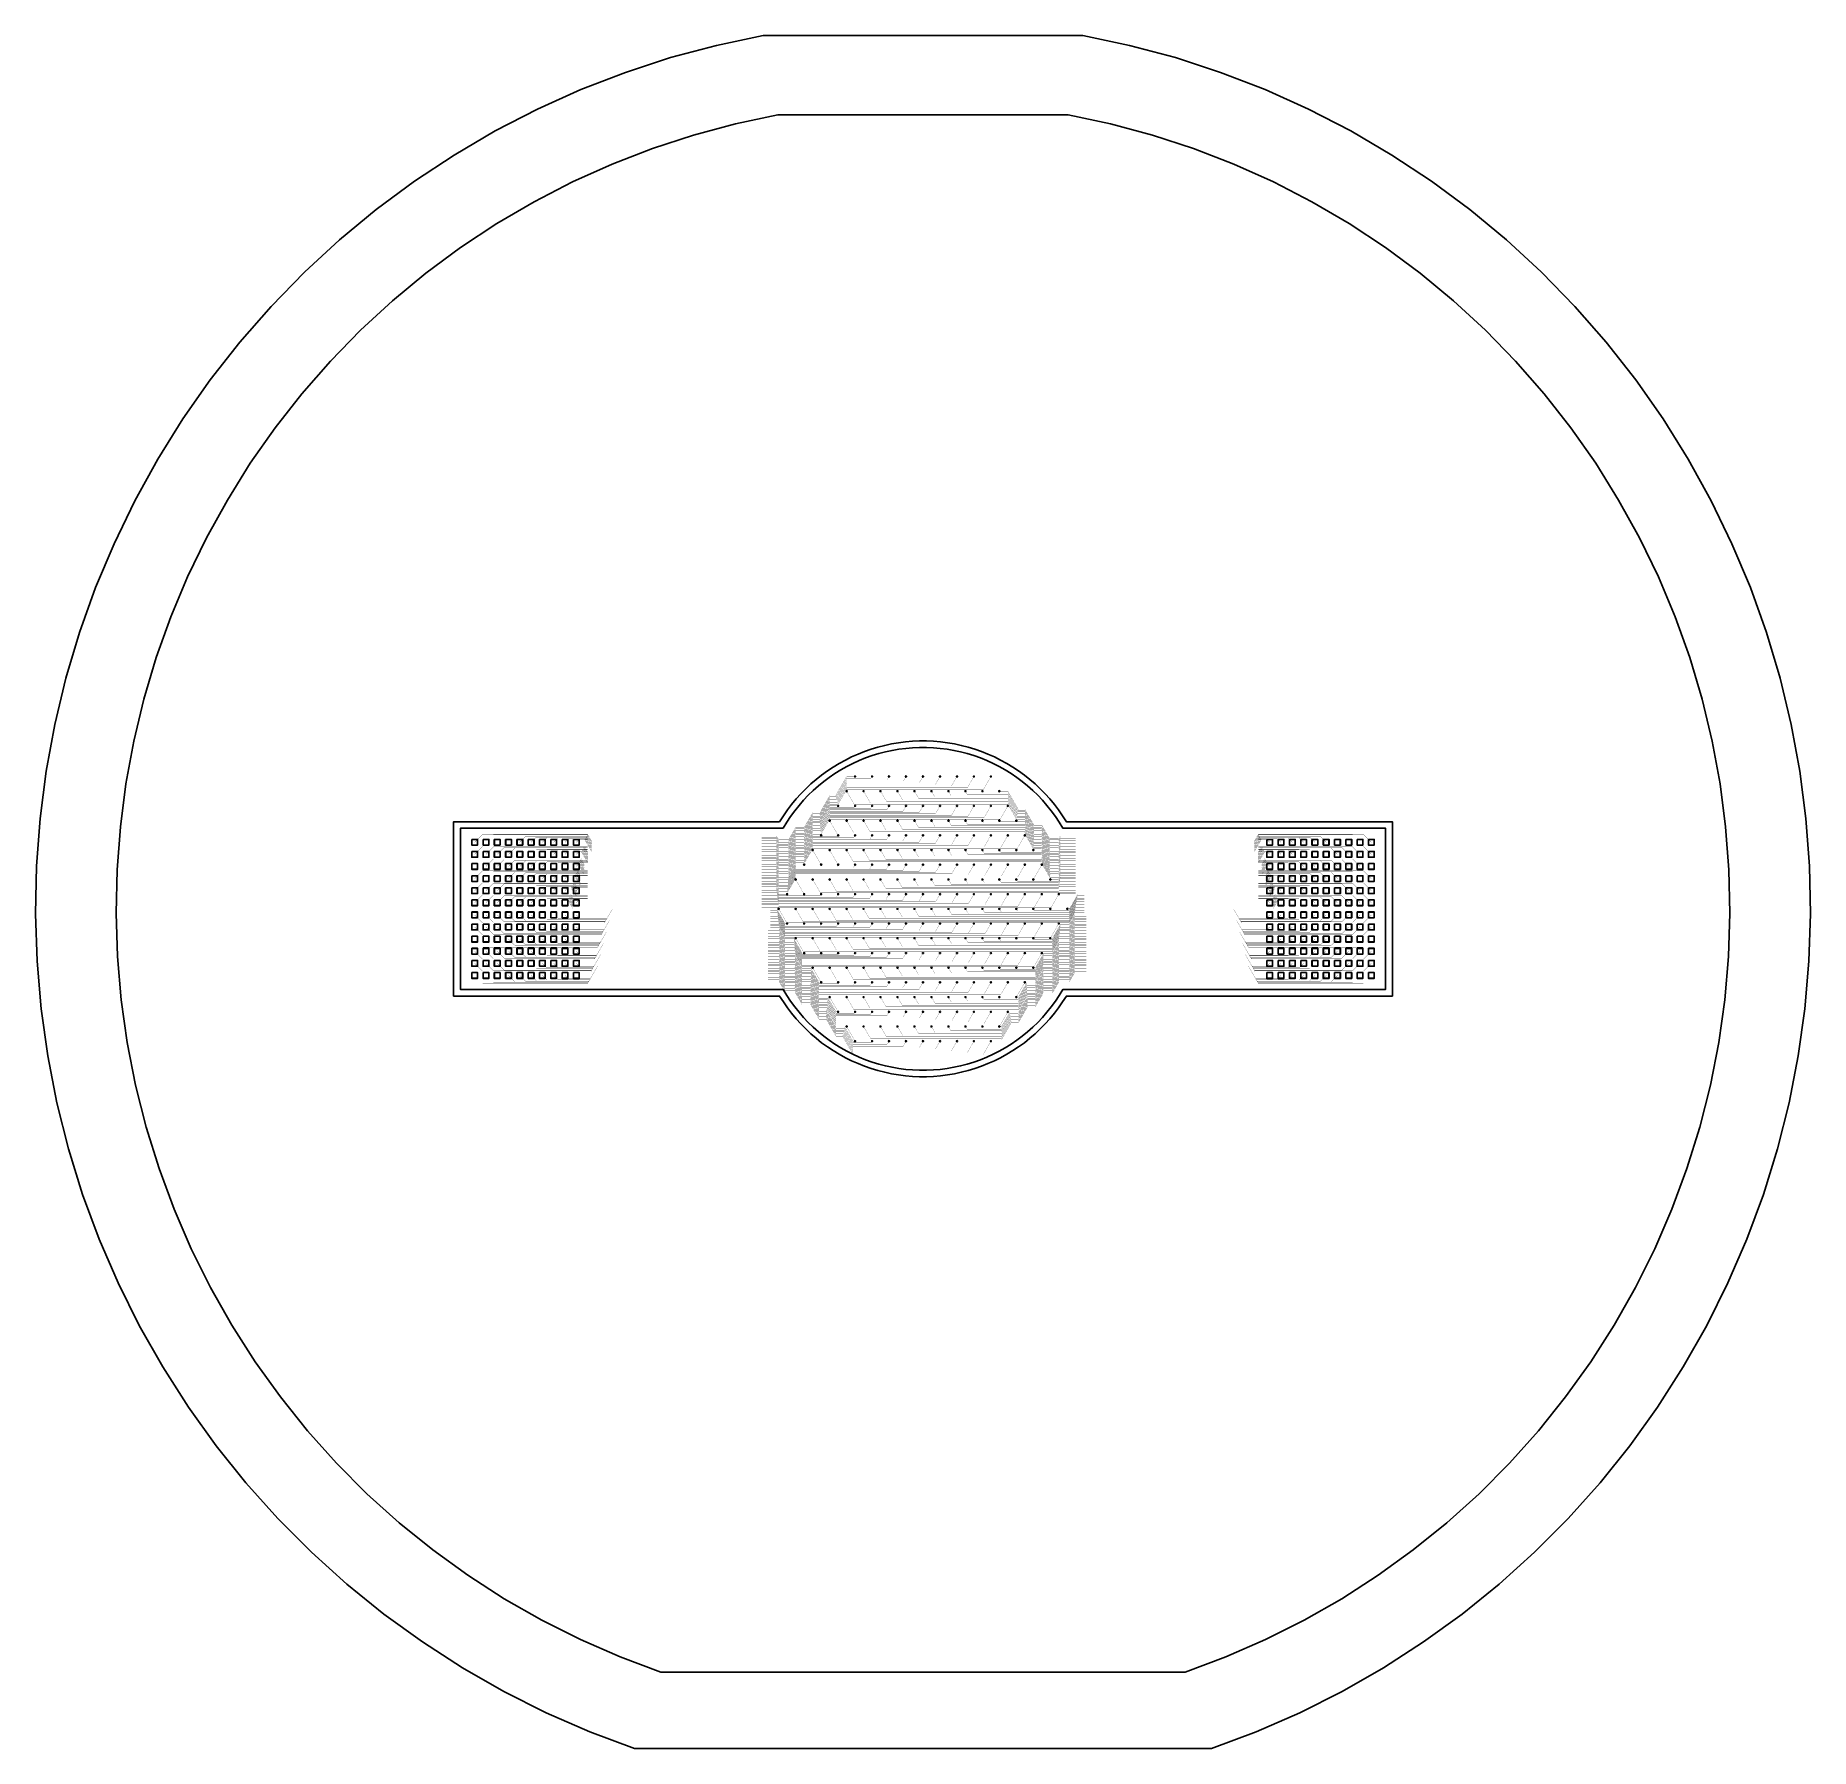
# Model space of a CAD drawing. Header units: metres. Extents: x -54999 to 54999, y -52014 to 54102.
import ezdxf

# ---------------------------------------------------------------- set-up
doc = ezdxf.new("R2010")
doc.units = ezdxf.units.M
for name, color, linetype in [('eDura_outline_ext', 6, 'Continuous'), ('eDura_outline_int', 6, 'Continuous'), ('etch', 3, 'Continuous'), ('metal', 4, 'Continuous'), ('wafer_ext', 8, 'Continuous'), ('wafer_int', 8, 'Continuous')]:
    doc.layers.add(name, color=color, linetype=linetype)

msp = doc.modelspace()

# ---------------------------------------------------------------- linework, layer by layer
at = {"layer": 'eDura_outline_ext'}
msp.add_lwpolyline([(-8888, 5400), (-8655, 5767), (-8406, 6124), (-8142, 6470), (-7865, 6805), (-7573, 7128), (-7269, 7438), (-6951, 7736), (-6622, 8020), (-6280, 8290), (-5928, 8545), (-5566, 8785), (-5194, 9010), (-4812, 9220), (-4422, 9413), (-4025, 9590), (-3620, 9750), (-3210, 9892), (-2793, 10018), (-2372, 10126), (-1946, 10216), (-1517, 10289), (-1086, 10343), (-652, 10380), (-218, 10398), (218, 10398), (652, 10380), (1086, 10343), (1517, 10289), (1946, 10216), (2372, 10126), (2793, 10018), (3210, 9892), (3620, 9750), (4025, 9590), (4422, 9413), (4812, 9220), (5194, 9010), (5566, 8785), (5928, 8545), (6280, 8290), (6622, 8020), (6951, 7736), (7269, 7438), (7573, 7128), (7865, 6805), (8142, 6470), (8406, 6124), (8655, 5767), (8888, 5400), (8888, 5400), (29088, 5400), (29088, -5400), (8888, -5400), (8888, -5400), (8655, -5767), (8406, -6124), (8142, -6470), (7865, -6805), (7573, -7128), (7269, -7438), (6951, -7736), (6622, -8020), (6280, -8290), (5928, -8545), (5566, -8785), (5194, -9010), (4812, -9220), (4422, -9413), (4025, -9590), (3620, -9750), (3210, -9892), (2793, -10018), (2372, -10126), (1946, -10216), (1517, -10289), (1086, -10343), (652, -10380), (218, -10398), (-218, -10398), (-652, -10380), (-1086, -10343), (-1517, -10289), (-1946, -10216), (-2372, -10126), (-2793, -10018), (-3210, -9892), (-3620, -9750), (-4025, -9590), (-4422, -9413), (-4812, -9220), (-5194, -9010), (-5566, -8785), (-5928, -8545), (-6280, -8290), (-6622, -8020), (-6951, -7736), (-7269, -7438), (-7573, -7128), (-7865, -6805), (-8142, -6470), (-8406, -6124), (-8655, -5767), (-8888, -5400), (-8888, -5400), (-29088, -5400), (-29088, 5400), (-8888, 5400)], close=True, dxfattribs=at)
at = {"layer": 'eDura_outline_int'}
msp.add_lwpolyline([(-8660, 5000), (-8439, 5365), (-8202, 5721), (-7950, 6066), (-7683, 6401), (-7403, 6723), (-7109, 7033), (-6802, 7331), (-6482, 7614), (-6151, 7884), (-5808, 8140), (-5455, 8381), (-5092, 8606), (-4720, 8816), (-4339, 9010), (-3950, 9187), (-3554, 9347), (-3151, 9491), (-2743, 9617), (-2329, 9725), (-1912, 9816), (-1490, 9888), (-1067, 9943), (-641, 9979), (-214, 9998), (214, 9998), (641, 9979), (1067, 9943), (1490, 9888), (1912, 9816), (2329, 9725), (2743, 9617), (3151, 9491), (3554, 9347), (3950, 9187), (4339, 9010), (4720, 8816), (5092, 8606), (5455, 8381), (5808, 8140), (6151, 7884), (6482, 7614), (6802, 7331), (7109, 7033), (7403, 6723), (7683, 6401), (7950, 6066), (8202, 5721), (8439, 5365), (8660, 5000), (8660, 5000), (28660, 5000), (28660, -5000), (8660, -5000), (8660, -5000), (8439, -5365), (8202, -5721), (7950, -6066), (7683, -6401), (7403, -6723), (7109, -7033), (6802, -7331), (6482, -7614), (6151, -7884), (5808, -8140), (5455, -8381), (5092, -8606), (4720, -8816), (4339, -9010), (3950, -9187), (3554, -9347), (3151, -9491), (2743, -9617), (2329, -9725), (1912, -9816), (1490, -9888), (1067, -9943), (641, -9979), (214, -9998), (-214, -9998), (-641, -9979), (-1067, -9943), (-1490, -9888), (-1912, -9816), (-2329, -9725), (-2743, -9617), (-3151, -9491), (-3554, -9347), (-3950, -9187), (-4339, -9010), (-4720, -8816), (-5092, -8606), (-5455, -8381), (-5808, -8140), (-6151, -7884), (-6482, -7614), (-6802, -7331), (-7109, -7033), (-7403, -6723), (-7683, -6401), (-7950, -6066), (-8202, -5721), (-8439, -5365), (-8660, -5000), (-8660, -5000), (-28660, -5000), (-28660, 5000), (-8660, 5000)], close=True, dxfattribs=at)
at = {"layer": 'etch'}
for points in [[(-27960, 4300), (-27610, 4300), (-27610, 3950), (-27960, 3950), (-27960, 4300)], [(-27960, 3550), (-27610, 3550), (-27610, 3200), (-27960, 3200), (-27960, 3550)], [(-27260, 4300), (-26910, 4300), (-26910, 3950), (-27260, 3950), (-27260, 4300)], [(-27260, 3550), (-26910, 3550), (-26910, 3200), (-27260, 3200), (-27260, 3550)], [(-26560, 4300), (-26210, 4300), (-26210, 3950), (-26560, 3950), (-26560, 4300)], [(-26560, 3550), (-26210, 3550), (-26210, 3200), (-26560, 3200), (-26560, 3550)], [(-25860, 4300), (-25510, 4300), (-25510, 3950), (-25860, 3950), (-25860, 4300)], [(-25860, 3550), (-25510, 3550), (-25510, 3200), (-25860, 3200), (-25860, 3550)], [(-25160, 4300), (-24810, 4300), (-24810, 3950), (-25160, 3950), (-25160, 4300)], [(-25160, 3550), (-24810, 3550), (-24810, 3200), (-25160, 3200), (-25160, 3550)], [(-24460, 4300), (-24110, 4300), (-24110, 3950), (-24460, 3950), (-24460, 4300)], [(-24460, 3550), (-24110, 3550), (-24110, 3200), (-24460, 3200), (-24460, 3550)], [(-23760, 4300), (-23410, 4300), (-23410, 3950), (-23760, 3950), (-23760, 4300)], [(-23760, 3550), (-23410, 3550), (-23410, 3200), (-23760, 3200), (-23760, 3550)], [(-23060, 4300), (-22710, 4300), (-22710, 3950), (-23060, 3950), (-23060, 4300)], [(-23060, 3550), (-22710, 3550), (-22710, 3200), (-23060, 3200), (-23060, 3550)], [(-22360, 4300), (-22010, 4300), (-22010, 3950), (-22360, 3950), (-22360, 4300)], [(-22360, 3550), (-22010, 3550), (-22010, 3200), (-22360, 3200), (-22360, 3550)], [(-21660, 4300), (-21310, 4300), (-21310, 3950), (-21660, 3950), (-21660, 4300)], [(-21660, 3550), (-21310, 3550), (-21310, 3200), (-21660, 3200), (-21660, 3550)], [(21310, 4300), (21660, 4300), (21660, 3950), (21310, 3950), (21310, 4300)], [(21310, 3550), (21660, 3550), (21660, 3200), (21310, 3200), (21310, 3550)], [(22010, 4300), (22360, 4300), (22360, 3950), (22010, 3950), (22010, 4300)], [(22010, 3550), (22360, 3550), (22360, 3200), (22010, 3200), (22010, 3550)], [(22710, 4300), (23060, 4300), (23060, 3950), (22710, 3950), (22710, 4300)], [(22710, 3550), (23060, 3550), (23060, 3200), (22710, 3200), (22710, 3550)], [(23410, 4300), (23760, 4300), (23760, 3950), (23410, 3950), (23410, 4300)], [(23410, 3550), (23760, 3550), (23760, 3200), (23410, 3200), (23410, 3550)], [(24110, 4300), (24460, 4300), (24460, 3950), (24110, 3950), (24110, 4300)], [(24110, 3550), (24460, 3550), (24460, 3200), (24110, 3200), (24110, 3550)], [(24810, 4300), (25160, 4300), (25160, 3950), (24810, 3950), (24810, 4300)], [(24810, 3550), (25160, 3550), (25160, 3200), (24810, 3200), (24810, 3550)], [(25510, 4300), (25860, 4300), (25860, 3950), (25510, 3950), (25510, 4300)], [(25510, 3550), (25860, 3550), (25860, 3200), (25510, 3200), (25510, 3550)], [(26210, 4300), (26560, 4300), (26560, 3950), (26210, 3950), (26210, 4300)], [(26210, 3550), (26560, 3550), (26560, 3200), (26210, 3200), (26210, 3550)], [(26910, 4300), (27260, 4300), (27260, 3950), (26910, 3950), (26910, 4300)], [(26910, 3550), (27260, 3550), (27260, 3200), (26910, 3200), (26910, 3550)], [(27610, 4300), (27960, 4300), (27960, 3950), (27610, 3950), (27610, 4300)], [(27610, 3550), (27960, 3550), (27960, 3200), (27610, 3200), (27610, 3550)], [(-27960, 2800), (-27610, 2800), (-27610, 2450), (-27960, 2450), (-27960, 2800)], [(-27260, 2800), (-26910, 2800), (-26910, 2450), (-27260, 2450), (-27260, 2800)], [(-26560, 2800), (-26210, 2800), (-26210, 2450), (-26560, 2450), (-26560, 2800)], [(-25860, 2800), (-25510, 2800), (-25510, 2450), (-25860, 2450), (-25860, 2800)], [(-25160, 2800), (-24810, 2800), (-24810, 2450), (-25160, 2450), (-25160, 2800)], [(-24460, 2800), (-24110, 2800), (-24110, 2450), (-24460, 2450), (-24460, 2800)], [(-23760, 2800), (-23410, 2800), (-23410, 2450), (-23760, 2450), (-23760, 2800)], [(-23060, 2800), (-22710, 2800), (-22710, 2450), (-23060, 2450), (-23060, 2800)], [(-22360, 2800), (-22010, 2800), (-22010, 2450), (-22360, 2450), (-22360, 2800)], [(-21660, 2800), (-21310, 2800), (-21310, 2450), (-21660, 2450), (-21660, 2800)], [(21310, 2800), (21660, 2800), (21660, 2450), (21310, 2450), (21310, 2800)], [(22010, 2800), (22360, 2800), (22360, 2450), (22010, 2450), (22010, 2800)], [(22710, 2800), (23060, 2800), (23060, 2450), (22710, 2450), (22710, 2800)], [(23410, 2800), (23760, 2800), (23760, 2450), (23410, 2450), (23410, 2800)], [(24110, 2800), (24460, 2800), (24460, 2450), (24110, 2450), (24110, 2800)], [(24810, 2800), (25160, 2800), (25160, 2450), (24810, 2450), (24810, 2800)], [(25510, 2800), (25860, 2800), (25860, 2450), (25510, 2450), (25510, 2800)], [(26210, 2800), (26560, 2800), (26560, 2450), (26210, 2450), (26210, 2800)], [(26910, 2800), (27260, 2800), (27260, 2450), (26910, 2450), (26910, 2800)], [(27610, 2800), (27960, 2800), (27960, 2450), (27610, 2450), (27610, 2800)], [(-27960, 2050), (-27610, 2050), (-27610, 1700), (-27960, 1700), (-27960, 2050)], [(-27960, 1300), (-27610, 1300), (-27610, 950), (-27960, 950), (-27960, 1300)], [(-27260, 2050), (-26910, 2050), (-26910, 1700), (-27260, 1700), (-27260, 2050)], [(-27260, 1300), (-26910, 1300), (-26910, 950), (-27260, 950), (-27260, 1300)], [(-26560, 2050), (-26210, 2050), (-26210, 1700), (-26560, 1700), (-26560, 2050)], [(-26560, 1300), (-26210, 1300), (-26210, 950), (-26560, 950), (-26560, 1300)], [(-25860, 2050), (-25510, 2050), (-25510, 1700), (-25860, 1700), (-25860, 2050)], [(-25860, 1300), (-25510, 1300), (-25510, 950), (-25860, 950), (-25860, 1300)], [(-25160, 2050), (-24810, 2050), (-24810, 1700), (-25160, 1700), (-25160, 2050)], [(-25160, 1300), (-24810, 1300), (-24810, 950), (-25160, 950), (-25160, 1300)], [(-24460, 2050), (-24110, 2050), (-24110, 1700), (-24460, 1700), (-24460, 2050)], [(-24460, 1300), (-24110, 1300), (-24110, 950), (-24460, 950), (-24460, 1300)], [(-23760, 2050), (-23410, 2050), (-23410, 1700), (-23760, 1700), (-23760, 2050)], [(-23760, 1300), (-23410, 1300), (-23410, 950), (-23760, 950), (-23760, 1300)], [(-23060, 2050), (-22710, 2050), (-22710, 1700), (-23060, 1700), (-23060, 2050)], [(-23060, 1300), (-22710, 1300), (-22710, 950), (-23060, 950), (-23060, 1300)], [(-22360, 2050), (-22010, 2050), (-22010, 1700), (-22360, 1700), (-22360, 2050)], [(-22360, 1300), (-22010, 1300), (-22010, 950), (-22360, 950), (-22360, 1300)], [(-21660, 2050), (-21310, 2050), (-21310, 1700), (-21660, 1700), (-21660, 2050)], [(-21660, 1300), (-21310, 1300), (-21310, 950), (-21660, 950), (-21660, 1300)], [(21310, 2050), (21660, 2050), (21660, 1700), (21310, 1700), (21310, 2050)], [(21310, 1300), (21660, 1300), (21660, 950), (21310, 950), (21310, 1300)], [(22010, 2050), (22360, 2050), (22360, 1700), (22010, 1700), (22010, 2050)], [(22010, 1300), (22360, 1300), (22360, 950), (22010, 950), (22010, 1300)], [(22710, 2050), (23060, 2050), (23060, 1700), (22710, 1700), (22710, 2050)], [(22710, 1300), (23060, 1300), (23060, 950), (22710, 950), (22710, 1300)], [(23410, 2050), (23760, 2050), (23760, 1700), (23410, 1700), (23410, 2050)], [(23410, 1300), (23760, 1300), (23760, 950), (23410, 950), (23410, 1300)], [(24110, 2050), (24460, 2050), (24460, 1700), (24110, 1700), (24110, 2050)], [(24110, 1300), (24460, 1300), (24460, 950), (24110, 950), (24110, 1300)], [(24810, 2050), (25160, 2050), (25160, 1700), (24810, 1700), (24810, 2050)], [(24810, 1300), (25160, 1300), (25160, 950), (24810, 950), (24810, 1300)], [(25510, 2050), (25860, 2050), (25860, 1700), (25510, 1700), (25510, 2050)], [(25510, 1300), (25860, 1300), (25860, 950), (25510, 950), (25510, 1300)], [(26210, 2050), (26560, 2050), (26560, 1700), (26210, 1700), (26210, 2050)], [(26210, 1300), (26560, 1300), (26560, 950), (26210, 950), (26210, 1300)], [(26910, 2050), (27260, 2050), (27260, 1700), (26910, 1700), (26910, 2050)], [(26910, 1300), (27260, 1300), (27260, 950), (26910, 950), (26910, 1300)], [(27610, 2050), (27960, 2050), (27960, 1700), (27610, 1700), (27610, 2050)], [(27610, 1300), (27960, 1300), (27960, 950), (27610, 950), (27610, 1300)], [(-27960, 550), (-27610, 550), (-27610, 200), (-27960, 200), (-27960, 550)], [(-27260, 550), (-26910, 550), (-26910, 200), (-27260, 200), (-27260, 550)], [(-26560, 550), (-26210, 550), (-26210, 200), (-26560, 200), (-26560, 550)], [(-25860, 550), (-25510, 550), (-25510, 200), (-25860, 200), (-25860, 550)], [(-25160, 550), (-24810, 550), (-24810, 200), (-25160, 200), (-25160, 550)], [(-24460, 550), (-24110, 550), (-24110, 200), (-24460, 200), (-24460, 550)], [(-23760, 550), (-23410, 550), (-23410, 200), (-23760, 200), (-23760, 550)], [(-23060, 550), (-22710, 550), (-22710, 200), (-23060, 200), (-23060, 550)], [(-22360, 550), (-22010, 550), (-22010, 200), (-22360, 200), (-22360, 550)], [(-21660, 550), (-21310, 550), (-21310, 200), (-21660, 200), (-21660, 550)], [(21310, 550), (21660, 550), (21660, 200), (21310, 200), (21310, 550)], [(22010, 550), (22360, 550), (22360, 200), (22010, 200), (22010, 550)], [(22710, 550), (23060, 550), (23060, 200), (22710, 200), (22710, 550)], [(23410, 550), (23760, 550), (23760, 200), (23410, 200), (23410, 550)], [(24110, 550), (24460, 550), (24460, 200), (24110, 200), (24110, 550)], [(24810, 550), (25160, 550), (25160, 200), (24810, 200), (24810, 550)], [(25510, 550), (25860, 550), (25860, 200), (25510, 200), (25510, 550)], [(26210, 550), (26560, 550), (26560, 200), (26210, 200), (26210, 550)], [(26910, 550), (27260, 550), (27260, 200), (26910, 200), (26910, 550)], [(27610, 550), (27960, 550), (27960, 200), (27610, 200), (27610, 550)], [(-27960, -200), (-27610, -200), (-27610, -550), (-27960, -550), (-27960, -200)], [(-27960, -950), (-27610, -950), (-27610, -1300), (-27960, -1300), (-27960, -950)], [(-27260, -200), (-26910, -200), (-26910, -550), (-27260, -550), (-27260, -200)], [(-27260, -950), (-26910, -950), (-26910, -1300), (-27260, -1300), (-27260, -950)], [(-26560, -200), (-26210, -200), (-26210, -550), (-26560, -550), (-26560, -200)], [(-26560, -950), (-26210, -950), (-26210, -1300), (-26560, -1300), (-26560, -950)], [(-25860, -200), (-25510, -200), (-25510, -550), (-25860, -550), (-25860, -200)], [(-25860, -950), (-25510, -950), (-25510, -1300), (-25860, -1300), (-25860, -950)], [(-25160, -200), (-24810, -200), (-24810, -550), (-25160, -550), (-25160, -200)], [(-25160, -950), (-24810, -950), (-24810, -1300), (-25160, -1300), (-25160, -950)], [(-24460, -200), (-24110, -200), (-24110, -550), (-24460, -550), (-24460, -200)], [(-24460, -950), (-24110, -950), (-24110, -1300), (-24460, -1300), (-24460, -950)], [(-23760, -200), (-23410, -200), (-23410, -550), (-23760, -550), (-23760, -200)], [(-23760, -950), (-23410, -950), (-23410, -1300), (-23760, -1300), (-23760, -950)], [(-23060, -200), (-22710, -200), (-22710, -550), (-23060, -550), (-23060, -200)], [(-23060, -950), (-22710, -950), (-22710, -1300), (-23060, -1300), (-23060, -950)], [(-22360, -200), (-22010, -200), (-22010, -550), (-22360, -550), (-22360, -200)], [(-22360, -950), (-22010, -950), (-22010, -1300), (-22360, -1300), (-22360, -950)], [(-21660, -200), (-21310, -200), (-21310, -550), (-21660, -550), (-21660, -200)], [(-21660, -950), (-21310, -950), (-21310, -1300), (-21660, -1300), (-21660, -950)], [(21310, -200), (21660, -200), (21660, -550), (21310, -550), (21310, -200)], [(21310, -950), (21660, -950), (21660, -1300), (21310, -1300), (21310, -950)], [(22010, -200), (22360, -200), (22360, -550), (22010, -550), (22010, -200)], [(22010, -950), (22360, -950), (22360, -1300), (22010, -1300), (22010, -950)], [(22710, -200), (23060, -200), (23060, -550), (22710, -550), (22710, -200)], [(22710, -950), (23060, -950), (23060, -1300), (22710, -1300), (22710, -950)], [(23410, -200), (23760, -200), (23760, -550), (23410, -550), (23410, -200)], [(23410, -950), (23760, -950), (23760, -1300), (23410, -1300), (23410, -950)], [(24110, -200), (24460, -200), (24460, -550), (24110, -550), (24110, -200)], [(24110, -950), (24460, -950), (24460, -1300), (24110, -1300), (24110, -950)], [(24810, -200), (25160, -200), (25160, -550), (24810, -550), (24810, -200)], [(24810, -950), (25160, -950), (25160, -1300), (24810, -1300), (24810, -950)], [(25510, -200), (25860, -200), (25860, -550), (25510, -550), (25510, -200)], [(25510, -950), (25860, -950), (25860, -1300), (25510, -1300), (25510, -950)], [(26210, -200), (26560, -200), (26560, -550), (26210, -550), (26210, -200)], [(26210, -950), (26560, -950), (26560, -1300), (26210, -1300), (26210, -950)], [(26910, -200), (27260, -200), (27260, -550), (26910, -550), (26910, -200)], [(26910, -950), (27260, -950), (27260, -1300), (26910, -1300), (26910, -950)], [(27610, -200), (27960, -200), (27960, -550), (27610, -550), (27610, -200)], [(27610, -950), (27960, -950), (27960, -1300), (27610, -1300), (27610, -950)], [(-27960, -1700), (-27610, -1700), (-27610, -2050), (-27960, -2050), (-27960, -1700)], [(-27260, -1700), (-26910, -1700), (-26910, -2050), (-27260, -2050), (-27260, -1700)], [(-26560, -1700), (-26210, -1700), (-26210, -2050), (-26560, -2050), (-26560, -1700)], [(-25860, -1700), (-25510, -1700), (-25510, -2050), (-25860, -2050), (-25860, -1700)], [(-25160, -1700), (-24810, -1700), (-24810, -2050), (-25160, -2050), (-25160, -1700)], [(-24460, -1700), (-24110, -1700), (-24110, -2050), (-24460, -2050), (-24460, -1700)], [(-23760, -1700), (-23410, -1700), (-23410, -2050), (-23760, -2050), (-23760, -1700)], [(-23060, -1700), (-22710, -1700), (-22710, -2050), (-23060, -2050), (-23060, -1700)], [(-22360, -1700), (-22010, -1700), (-22010, -2050), (-22360, -2050), (-22360, -1700)], [(-21660, -1700), (-21310, -1700), (-21310, -2050), (-21660, -2050), (-21660, -1700)], [(21310, -1700), (21660, -1700), (21660, -2050), (21310, -2050), (21310, -1700)], [(22010, -1700), (22360, -1700), (22360, -2050), (22010, -2050), (22010, -1700)], [(22710, -1700), (23060, -1700), (23060, -2050), (22710, -2050), (22710, -1700)], [(23410, -1700), (23760, -1700), (23760, -2050), (23410, -2050), (23410, -1700)], [(24110, -1700), (24460, -1700), (24460, -2050), (24110, -2050), (24110, -1700)], [(24810, -1700), (25160, -1700), (25160, -2050), (24810, -2050), (24810, -1700)], [(25510, -1700), (25860, -1700), (25860, -2050), (25510, -2050), (25510, -1700)], [(26210, -1700), (26560, -1700), (26560, -2050), (26210, -2050), (26210, -1700)], [(26910, -1700), (27260, -1700), (27260, -2050), (26910, -2050), (26910, -1700)], [(27610, -1700), (27960, -1700), (27960, -2050), (27610, -2050), (27610, -1700)], [(-27960, -2450), (-27610, -2450), (-27610, -2800), (-27960, -2800), (-27960, -2450)], [(-27960, -3200), (-27610, -3200), (-27610, -3550), (-27960, -3550), (-27960, -3200)], [(-27260, -2450), (-26910, -2450), (-26910, -2800), (-27260, -2800), (-27260, -2450)], [(-27260, -3200), (-26910, -3200), (-26910, -3550), (-27260, -3550), (-27260, -3200)], [(-26560, -2450), (-26210, -2450), (-26210, -2800), (-26560, -2800), (-26560, -2450)], [(-26560, -3200), (-26210, -3200), (-26210, -3550), (-26560, -3550), (-26560, -3200)], [(-25860, -2450), (-25510, -2450), (-25510, -2800), (-25860, -2800), (-25860, -2450)], [(-25860, -3200), (-25510, -3200), (-25510, -3550), (-25860, -3550), (-25860, -3200)], [(-25160, -2450), (-24810, -2450), (-24810, -2800), (-25160, -2800), (-25160, -2450)], [(-25160, -3200), (-24810, -3200), (-24810, -3550), (-25160, -3550), (-25160, -3200)], [(-24460, -2450), (-24110, -2450), (-24110, -2800), (-24460, -2800), (-24460, -2450)], [(-24460, -3200), (-24110, -3200), (-24110, -3550), (-24460, -3550), (-24460, -3200)], [(-23760, -2450), (-23410, -2450), (-23410, -2800), (-23760, -2800), (-23760, -2450)], [(-23760, -3200), (-23410, -3200), (-23410, -3550), (-23760, -3550), (-23760, -3200)], [(-23060, -2450), (-22710, -2450), (-22710, -2800), (-23060, -2800), (-23060, -2450)], [(-23060, -3200), (-22710, -3200), (-22710, -3550), (-23060, -3550), (-23060, -3200)], [(-22360, -2450), (-22010, -2450), (-22010, -2800), (-22360, -2800), (-22360, -2450)], [(-22360, -3200), (-22010, -3200), (-22010, -3550), (-22360, -3550), (-22360, -3200)], [(-21660, -2450), (-21310, -2450), (-21310, -2800), (-21660, -2800), (-21660, -2450)], [(-21660, -3200), (-21310, -3200), (-21310, -3550), (-21660, -3550), (-21660, -3200)], [(21310, -2450), (21660, -2450), (21660, -2800), (21310, -2800), (21310, -2450)], [(21310, -3200), (21660, -3200), (21660, -3550), (21310, -3550), (21310, -3200)], [(22010, -2450), (22360, -2450), (22360, -2800), (22010, -2800), (22010, -2450)], [(22010, -3200), (22360, -3200), (22360, -3550), (22010, -3550), (22010, -3200)], [(22710, -2450), (23060, -2450), (23060, -2800), (22710, -2800), (22710, -2450)], [(22710, -3200), (23060, -3200), (23060, -3550), (22710, -3550), (22710, -3200)], [(23410, -2450), (23760, -2450), (23760, -2800), (23410, -2800), (23410, -2450)], [(23410, -3200), (23760, -3200), (23760, -3550), (23410, -3550), (23410, -3200)], [(24110, -2450), (24460, -2450), (24460, -2800), (24110, -2800), (24110, -2450)], [(24110, -3200), (24460, -3200), (24460, -3550), (24110, -3550), (24110, -3200)], [(24810, -2450), (25160, -2450), (25160, -2800), (24810, -2800), (24810, -2450)], [(24810, -3200), (25160, -3200), (25160, -3550), (24810, -3550), (24810, -3200)], [(25510, -2450), (25860, -2450), (25860, -2800), (25510, -2800), (25510, -2450)], [(25510, -3200), (25860, -3200), (25860, -3550), (25510, -3550), (25510, -3200)], [(26210, -2450), (26560, -2450), (26560, -2800), (26210, -2800), (26210, -2450)], [(26210, -3200), (26560, -3200), (26560, -3550), (26210, -3550), (26210, -3200)], [(26910, -2450), (27260, -2450), (27260, -2800), (26910, -2800), (26910, -2450)], [(26910, -3200), (27260, -3200), (27260, -3550), (26910, -3550), (26910, -3200)], [(27610, -2450), (27960, -2450), (27960, -2800), (27610, -2800), (27610, -2450)], [(27610, -3200), (27960, -3200), (27960, -3550), (27610, -3550), (27610, -3200)], [(-27960, -3950), (-27610, -3950), (-27610, -4300), (-27960, -4300), (-27960, -3950)], [(-27260, -3950), (-26910, -3950), (-26910, -4300), (-27260, -4300), (-27260, -3950)], [(-26560, -3950), (-26210, -3950), (-26210, -4300), (-26560, -4300), (-26560, -3950)], [(-25860, -3950), (-25510, -3950), (-25510, -4300), (-25860, -4300), (-25860, -3950)], [(-25160, -3950), (-24810, -3950), (-24810, -4300), (-25160, -4300), (-25160, -3950)], [(-24460, -3950), (-24110, -3950), (-24110, -4300), (-24460, -4300), (-24460, -3950)], [(-23760, -3950), (-23410, -3950), (-23410, -4300), (-23760, -4300), (-23760, -3950)], [(-23060, -3950), (-22710, -3950), (-22710, -4300), (-23060, -4300), (-23060, -3950)], [(-22360, -3950), (-22010, -3950), (-22010, -4300), (-22360, -4300), (-22360, -3950)], [(-21660, -3950), (-21310, -3950), (-21310, -4300), (-21660, -4300), (-21660, -3950)], [(21310, -3950), (21660, -3950), (21660, -4300), (21310, -4300), (21310, -3950)], [(22010, -3950), (22360, -3950), (22360, -4300), (22010, -4300), (22010, -3950)], [(22710, -3950), (23060, -3950), (23060, -4300), (22710, -4300), (22710, -3950)], [(23410, -3950), (23760, -3950), (23760, -4300), (23410, -4300), (23410, -3950)], [(24110, -3950), (24460, -3950), (24460, -4300), (24110, -4300), (24110, -3950)], [(24810, -3950), (25160, -3950), (25160, -4300), (24810, -4300), (24810, -3950)], [(25510, -3950), (25860, -3950), (25860, -4300), (25510, -4300), (25510, -3950)], [(26210, -3950), (26560, -3950), (26560, -4300), (26210, -4300), (26210, -3950)], [(26910, -3950), (27260, -3950), (27260, -4300), (26910, -4300), (26910, -3950)], [(27610, -3950), (27960, -3950), (27960, -4300), (27610, -4300), (27610, -3950)]]:
    msp.add_lwpolyline(points, close=True, dxfattribs=at)
for centre in [(-4208, 8200), (-3156, 8200), (-2104, 8200), (-1052, 8200), (0, 8200), (1052, 8200), (2104, 8200), (3156, 8200), (4208, 8200), (-4734, 7288), (-3682, 7288), (-2630, 7288), (-1578, 7288), (-526, 7288), (526, 7288), (1578, 7288), (2630, 7288), (3682, 7288), (4734, 7288), (-5260, 6377), (-4208, 6377), (-3156, 6377), (-2104, 6377), (-1052, 6377), (0, 6377), (1052, 6377), (2104, 6377), (3156, 6377), (4208, 6377), (5260, 6377), (-6312, 4555), (-5786, 5466), (-5260, 4555), (-4734, 5466), (-4208, 4555), (-3682, 5466), (-3156, 4555), (-2630, 5466), (-2104, 4555), (-1578, 5466), (-1052, 4555), (-526, 5466), (0, 4555), (526, 5466), (1052, 4555), (1578, 5466), (2104, 4555), (2630, 5466), (3156, 4555), (3682, 5466), (4208, 4555), (4734, 5466), (5260, 4555), (5786, 5466), (6312, 4555), (-6838, 3644), (-5786, 3644), (-4734, 3644), (-3682, 3644), (-2630, 3644), (-1578, 3644), (-526, 3644), (526, 3644), (1578, 3644), (2630, 3644), (3682, 3644), (4734, 3644), (5786, 3644), (6838, 3644), (-7364, 2733), (-6312, 2733), (-5260, 2733), (-4208, 2733), (-3156, 2733), (-2104, 2733), (-1052, 2733), (0, 2733), (1052, 2733), (2104, 2733), (3156, 2733), (4208, 2733), (5260, 2733), (6312, 2733), (7364, 2733), (-7890, 1822), (-6838, 1822), (-5786, 1822), (-4734, 1822), (-3682, 1822), (-2630, 1822), (-1578, 1822), (-526, 1822), (526, 1822), (1578, 1822), (2630, 1822), (3682, 1822), (4734, 1822), (5786, 1822), (6838, 1822), (7890, 1822), (-8942, 0), (-8416, 911), (-7890, 0), (-7364, 911), (-6838, 0), (-6312, 911), (-5786, 0), (-5260, 911), (-4734, 0), (-4208, 911), (-3682, 0), (-3156, 911), (-2630, 0), (-2104, 911), (-1578, 0), (-1052, 911), (-526, 0), (0, 911), (526, 0), (1052, 911), (1578, 0), (2104, 911), (2630, 0), (3156, 911), (3682, 0), (4208, 911), (4734, 0), (5260, 911), (5786, 0), (6312, 911), (6838, 0), (7364, 911), (7890, 0), (8416, 911), (8942, 0), (-8416, -911), (-7364, -911), (-6312, -911), (-5260, -911), (-4208, -911), (-3156, -911), (-2104, -911), (-1052, -911), (0, -911), (1052, -911), (2104, -911), (3156, -911), (4208, -911), (5260, -911), (6312, -911), (7364, -911), (8416, -911), (-7890, -1822), (-6838, -1822), (-5786, -1822), (-4734, -1822), (-3682, -1822), (-2630, -1822), (-1578, -1822), (-526, -1822), (526, -1822), (1578, -1822), (2630, -1822), (3682, -1822), (4734, -1822), (5786, -1822), (6838, -1822), (7890, -1822), (-7364, -2733), (-6312, -2733), (-5260, -2733), (-4208, -2733), (-3156, -2733), (-2104, -2733), (-1052, -2733), (0, -2733), (1052, -2733), (2104, -2733), (3156, -2733), (4208, -2733), (5260, -2733), (6312, -2733), (7364, -2733), (-6838, -3644), (-5786, -3644), (-4734, -3644), (-3682, -3644), (-2630, -3644), (-1578, -3644), (-526, -3644), (526, -3644), (1578, -3644), (2630, -3644), (3682, -3644), (4734, -3644), (5786, -3644), (6838, -3644), (-6312, -4555), (-5786, -5466), (-5260, -4555), (-4734, -5466), (-4208, -4555), (-3682, -5466), (-3156, -4555), (-2630, -5466), (-2104, -4555), (-1578, -5466), (-1052, -4555), (-526, -5466), (0, -4555), (526, -5466), (1052, -4555), (1578, -5466), (2104, -4555), (2630, -5466), (3156, -4555), (3682, -5466), (4208, -4555), (4734, -5466), (5260, -4555), (5786, -5466), (6312, -4555), (-5260, -6377), (-4208, -6377), (-3156, -6377), (-2104, -6377), (-1052, -6377), (0, -6377), (1052, -6377), (2104, -6377), (3156, -6377), (4208, -6377), (5260, -6377), (-4734, -7288), (-3682, -7288), (-2630, -7288), (-1578, -7288), (-526, -7288), (526, -7288), (1578, -7288), (2630, -7288), (3682, -7288), (4734, -7288), (-4208, -8200), (-3156, -8200), (-2104, -8200), (-1052, -8200), (0, -8200), (1052, -8200), (2104, -8200), (3156, -8200), (4208, -8200)]:
    msp.add_circle(centre, 25, dxfattribs=at)
at = {"layer": 'metal'}
for points in [[(-4734, 8200, 10, 10, 0), (-5422, 7007, 10, 10, 0)], [(-4734, 8099, 10, 10, 0), (-5404, 6937, 10, 10, 0)], [(-4734, 7998, 10, 10, 0), (-5386, 6867, 10, 10, 0)], [(-4734, 7897, 10, 10, 0), (-5369, 6797, 10, 10, 0)], [(-4734, 7796, 10, 10, 0), (-5351, 6727, 10, 10, 0)], [(-4208, 8200, 10, 10, 0), (-4734, 8200, 10, 10, 0)], [(-3214, 8099, 10, 10, 0), (-4734, 8099, 10, 10, 0)], [(-2221, 7998, 10, 10, 0), (-4734, 7998, 10, 10, 0)], [(-1227, 7897, 10, 10, 0), (-4734, 7897, 10, 10, 0)], [(-233, 7796, 10, 10, 0), (-4734, 7796, 10, 10, 0)], [(-4208, 8200, 10, 10, 0), (-4208, 8200, 10, 10, 0)], [(-3156, 8200, 10, 10, 0), (-3214, 8099, 10, 10, 0)], [(-2104, 8200, 10, 10, 0), (-2221, 7998, 10, 10, 0)], [(-1052, 8200, 10, 10, 0), (-1227, 7897, 10, 10, 0)], [(0, 8200, 10, 10, 0), (-233, 7796, 10, 10, 0)], [(1052, 8200, 10, 10, 0), (760, 7695, 10, 10, 0)], [(2104, 8200, 10, 10, 0), (1754, 7594, 10, 10, 0)], [(3156, 8200, 10, 10, 0), (2748, 7493, 10, 10, 0)], [(4208, 8200, 10, 10, 0), (3742, 7392, 10, 10, 0)], [(-5786, 7007, 10, 10, 0), (-6393, 5955, 10, 10, 0)], [(-5786, 6937, 10, 10, 0), (-6393, 5885, 10, 10, 0)], [(-5786, 6867, 10, 10, 0), (-6393, 5815, 10, 10, 0)], [(-5786, 6797, 10, 10, 0), (-6393, 5745, 10, 10, 0)], [(-5786, 6727, 10, 10, 0), (-6393, 5675, 10, 10, 0)], [(-5786, 6657, 10, 10, 0), (-6393, 5605, 10, 10, 0)], [(-5422, 7007, 10, 10, 0), (-5786, 7007, 10, 10, 0)], [(-5786, 7007, 10, 10, 0), (-5786, 7007, 10, 10, 0)], [(-5404, 6937, 10, 10, 0), (-5786, 6937, 10, 10, 0)], [(-5786, 6937, 10, 10, 0), (-5786, 6937, 10, 10, 0)], [(-5386, 6867, 10, 10, 0), (-5786, 6867, 10, 10, 0)], [(-5786, 6867, 10, 10, 0), (-5786, 6867, 10, 10, 0)], [(-5369, 6797, 10, 10, 0), (-5786, 6797, 10, 10, 0)], [(-5786, 6797, 10, 10, 0), (-5786, 6797, 10, 10, 0)], [(-5351, 6727, 10, 10, 0), (-5786, 6727, 10, 10, 0)], [(-5786, 6727, 10, 10, 0), (-5786, 6727, 10, 10, 0)], [(-5333, 6657, 10, 10, 0), (-5786, 6657, 10, 10, 0)], [(-5786, 6657, 10, 10, 0), (-5786, 6657, 10, 10, 0)], [(-4734, 7695, 10, 10, 0), (-5333, 6657, 10, 10, 0)], [(-4734, 7594, 10, 10, 0), (-5315, 6587, 10, 10, 0)], [(-4734, 7493, 10, 10, 0), (-5297, 6517, 10, 10, 0)], [(-4734, 7392, 10, 10, 0), (-5279, 6447, 10, 10, 0)], [(760, 7695, 10, 10, 0), (-4734, 7695, 10, 10, 0)], [(1754, 7594, 10, 10, 0), (-4734, 7594, 10, 10, 0)], [(2748, 7493, 10, 10, 0), (-4734, 7493, 10, 10, 0)], [(3742, 7392, 10, 10, 0), (-4734, 7392, 10, 10, 0)], [(-4734, 7288, 10, 10, 0), (-4261, 6469, 10, 10, 0)], [(-3682, 7288, 10, 10, 0), (-3262, 6560, 10, 10, 0)], [(-2630, 7288, 10, 10, 0), (-2262, 6651, 10, 10, 0)], [(-2262, 6651, 10, 10, 0), (5260, 6651, 10, 10, 0)], [(-1578, 7288, 10, 10, 0), (-1263, 6742, 10, 10, 0)], [(-1263, 6742, 10, 10, 0), (5260, 6742, 10, 10, 0)], [(-526, 7288, 10, 10, 0), (-263, 6833, 10, 10, 0)], [(-263, 6833, 10, 10, 0), (5260, 6833, 10, 10, 0)], [(526, 7288, 10, 10, 0), (736, 6924, 10, 10, 0)], [(736, 6924, 10, 10, 0), (5260, 6924, 10, 10, 0)], [(1578, 7288, 10, 10, 0), (1736, 7015, 10, 10, 0)], [(1736, 7015, 10, 10, 0), (5260, 7015, 10, 10, 0)], [(2630, 7288, 10, 10, 0), (2735, 7106, 10, 10, 0)], [(2735, 7106, 10, 10, 0), (5260, 7106, 10, 10, 0)], [(3682, 7288, 10, 10, 0), (3735, 7197, 10, 10, 0)], [(3735, 7197, 10, 10, 0), (5260, 7197, 10, 10, 0)], [(4734, 7288, 10, 10, 0), (4734, 7288, 10, 10, 0)], [(4734, 7288, 10, 10, 0), (5260, 7288, 10, 10, 0)], [(5260, 7288, 10, 10, 0), (5908, 6166, 10, 10, 0)], [(5260, 7197, 10, 10, 0), (5896, 6096, 10, 10, 0)], [(5260, 7106, 10, 10, 0), (5884, 6026, 10, 10, 0)], [(5260, 7015, 10, 10, 0), (5871, 5956, 10, 10, 0)], [(5260, 6924, 10, 10, 0), (5859, 5886, 10, 10, 0)], [(5260, 6833, 10, 10, 0), (5847, 5816, 10, 10, 0)], [(5260, 6742, 10, 10, 0), (5835, 5746, 10, 10, 0)], [(5260, 6651, 10, 10, 0), (5823, 5676, 10, 10, 0)], [(-6838, 5955, 10, 10, 0), (-7365, 5043, 10, 10, 0)], [(-6838, 5885, 10, 10, 0), (-7365, 4973, 10, 10, 0)], [(-6838, 5815, 10, 10, 0), (-7365, 4903, 10, 10, 0)], [(-6838, 5745, 10, 10, 0), (-7365, 4833, 10, 10, 0)], [(-6838, 5675, 10, 10, 0), (-7365, 4763, 10, 10, 0)], [(-6838, 5605, 10, 10, 0), (-7365, 4693, 10, 10, 0)], [(-6838, 5535, 10, 10, 0), (-7365, 4623, 10, 10, 0)], [(-6393, 5955, 10, 10, 0), (-6838, 5955, 10, 10, 0)], [(-6838, 5955, 10, 10, 0), (-6838, 5955, 10, 10, 0)], [(-6393, 5885, 10, 10, 0), (-6838, 5885, 10, 10, 0)], [(-6838, 5885, 10, 10, 0), (-6838, 5885, 10, 10, 0)], [(-6393, 5815, 10, 10, 0), (-6838, 5815, 10, 10, 0)], [(-6838, 5815, 10, 10, 0), (-6838, 5815, 10, 10, 0)], [(-6393, 5745, 10, 10, 0), (-6838, 5745, 10, 10, 0)], [(-6838, 5745, 10, 10, 0), (-6838, 5745, 10, 10, 0)], [(-6393, 5675, 10, 10, 0), (-6838, 5675, 10, 10, 0)], [(-6838, 5675, 10, 10, 0), (-6838, 5675, 10, 10, 0)], [(-6393, 5605, 10, 10, 0), (-6838, 5605, 10, 10, 0)], [(-6838, 5605, 10, 10, 0), (-6838, 5605, 10, 10, 0)], [(-6393, 5535, 10, 10, 0), (-6838, 5535, 10, 10, 0)], [(-6838, 5535, 10, 10, 0), (-6838, 5535, 10, 10, 0)], [(-5786, 6587, 10, 10, 0), (-6393, 5535, 10, 10, 0)], [(-5786, 6517, 10, 10, 0), (-6393, 5465, 10, 10, 0)], [(-5786, 6447, 10, 10, 0), (-6393, 5395, 10, 10, 0)], [(-5786, 6377, 10, 10, 0), (-6393, 5325, 10, 10, 0)], [(-5786, 6295, 10, 10, 0), (-6387, 5255, 10, 10, 0)], [(-5786, 6213, 10, 10, 0), (-6380, 5185, 10, 10, 0)], [(-5786, 6131, 10, 10, 0), (-6373, 5115, 10, 10, 0)], [(-5786, 6049, 10, 10, 0), (-6366, 5045, 10, 10, 0)], [(-5786, 5967, 10, 10, 0), (-6359, 4975, 10, 10, 0)], [(-5786, 5885, 10, 10, 0), (-6352, 4905, 10, 10, 0)], [(-5786, 5803, 10, 10, 0), (-6345, 4835, 10, 10, 0)], [(-5786, 5721, 10, 10, 0), (-6338, 4765, 10, 10, 0)], [(-5786, 5639, 10, 10, 0), (-6331, 4695, 10, 10, 0)], [(-5786, 5557, 10, 10, 0), (-6324, 4625, 10, 10, 0)], [(-5315, 6587, 10, 10, 0), (-5786, 6587, 10, 10, 0)], [(-5786, 6587, 10, 10, 0), (-5786, 6587, 10, 10, 0)], [(-5297, 6517, 10, 10, 0), (-5786, 6517, 10, 10, 0)], [(-5786, 6517, 10, 10, 0), (-5786, 6517, 10, 10, 0)], [(-5279, 6447, 10, 10, 0), (-5786, 6447, 10, 10, 0)], [(-5786, 6447, 10, 10, 0), (-5786, 6447, 10, 10, 0)], [(-5260, 6377, 10, 10, 0), (-5786, 6377, 10, 10, 0)], [(-4255, 6295, 10, 10, 0), (-5786, 6295, 10, 10, 0)], [(-3251, 6213, 10, 10, 0), (-5786, 6213, 10, 10, 0)], [(-2246, 6131, 10, 10, 0), (-5786, 6131, 10, 10, 0)], [(-1241, 6049, 10, 10, 0), (-5786, 6049, 10, 10, 0)], [(-237, 5967, 10, 10, 0), (-5786, 5967, 10, 10, 0)], [(768, 5885, 10, 10, 0), (-5786, 5885, 10, 10, 0)], [(1773, 5803, 10, 10, 0), (-5786, 5803, 10, 10, 0)], [(2777, 5721, 10, 10, 0), (-5786, 5721, 10, 10, 0)], [(3782, 5639, 10, 10, 0), (-5786, 5639, 10, 10, 0)], [(4787, 5557, 10, 10, 0), (-5786, 5557, 10, 10, 0)], [(-5260, 6377, 10, 10, 0), (-5260, 6377, 10, 10, 0)], [(-4261, 6469, 10, 10, 0), (5260, 6469, 10, 10, 0)], [(-4208, 6377, 10, 10, 0), (-4255, 6295, 10, 10, 0)], [(-3262, 6560, 10, 10, 0), (5260, 6560, 10, 10, 0)], [(-3156, 6377, 10, 10, 0), (-3251, 6213, 10, 10, 0)], [(-2104, 6377, 10, 10, 0), (-2246, 6131, 10, 10, 0)], [(-1052, 6377, 10, 10, 0), (-1241, 6049, 10, 10, 0)], [(0, 6377, 10, 10, 0), (-237, 5967, 10, 10, 0)], [(1052, 6377, 10, 10, 0), (768, 5885, 10, 10, 0)], [(2104, 6377, 10, 10, 0), (1773, 5803, 10, 10, 0)], [(3156, 6377, 10, 10, 0), (2777, 5721, 10, 10, 0)], [(4208, 6377, 10, 10, 0), (3782, 5639, 10, 10, 0)], [(5260, 6377, 10, 10, 0), (4787, 5557, 10, 10, 0)], [(5260, 6560, 10, 10, 0), (5811, 5606, 10, 10, 0)], [(5260, 6469, 10, 10, 0), (5799, 5536, 10, 10, 0)], [(5799, 5536, 10, 10, 0), (6312, 5536, 10, 10, 0)], [(5811, 5606, 10, 10, 0), (6312, 5606, 10, 10, 0)], [(5823, 5676, 10, 10, 0), (6312, 5676, 10, 10, 0)], [(5835, 5746, 10, 10, 0), (6312, 5746, 10, 10, 0)], [(5847, 5816, 10, 10, 0), (6312, 5816, 10, 10, 0)], [(5859, 5886, 10, 10, 0), (6312, 5886, 10, 10, 0)], [(5871, 5956, 10, 10, 0), (6312, 5956, 10, 10, 0)], [(5884, 6026, 10, 10, 0), (6312, 6026, 10, 10, 0)], [(5896, 6096, 10, 10, 0), (6312, 6096, 10, 10, 0)], [(5908, 6166, 10, 10, 0), (6312, 6166, 10, 10, 0)], [(6312, 6166, 10, 10, 0), (6312, 6166, 10, 10, 0)], [(6312, 6166, 10, 10, 0), (6879, 5184, 10, 10, 0)], [(6312, 6096, 10, 10, 0), (6312, 6096, 10, 10, 0)], [(6312, 6096, 10, 10, 0), (6879, 5114, 10, 10, 0)], [(6312, 6026, 10, 10, 0), (6312, 6026, 10, 10, 0)], [(6312, 6026, 10, 10, 0), (6879, 5044, 10, 10, 0)], [(6312, 5956, 10, 10, 0), (6312, 5956, 10, 10, 0)], [(6312, 5956, 10, 10, 0), (6879, 4974, 10, 10, 0)], [(6312, 5886, 10, 10, 0), (6312, 5886, 10, 10, 0)], [(6312, 5886, 10, 10, 0), (6879, 4904, 10, 10, 0)], [(6312, 5816, 10, 10, 0), (6312, 5816, 10, 10, 0)], [(6312, 5816, 10, 10, 0), (6879, 4834, 10, 10, 0)], [(6312, 5746, 10, 10, 0), (6312, 5746, 10, 10, 0)], [(6312, 5746, 10, 10, 0), (6879, 4764, 10, 10, 0)], [(6312, 5676, 10, 10, 0), (6312, 5676, 10, 10, 0)], [(6312, 5676, 10, 10, 0), (6879, 4694, 10, 10, 0)], [(6312, 5606, 10, 10, 0), (6312, 5606, 10, 10, 0)], [(6312, 5606, 10, 10, 0), (6879, 4624, 10, 10, 0)], [(6312, 5536, 10, 10, 0), (6312, 5536, 10, 10, 0)], [(6312, 5536, 10, 10, 0), (6879, 4554, 10, 10, 0)], [(-27785, 4125, 10, 10, 0), (-27286, 4624, 10, 10, 0)], [(-27286, 4624, 10, 10, 0), (-20785, 4624, 10, 10, 0)], [(-27085, 4125, 10, 10, 0), (-26622, 4588, 10, 10, 0)], [(-26622, 4588, 10, 10, 0), (-20785, 4588, 10, 10, 0)], [(-26385, 4125, 10, 10, 0), (-25958, 4552, 10, 10, 0)], [(-25958, 4552, 10, 10, 0), (-20785, 4552, 10, 10, 0)], [(-25685, 4125, 10, 10, 0), (-25294, 4516, 10, 10, 0)], [(-25294, 4516, 10, 10, 0), (-20785, 4516, 10, 10, 0)], [(-24985, 4125, 10, 10, 0), (-24630, 4480, 10, 10, 0)], [(-24630, 4480, 10, 10, 0), (-20785, 4480, 10, 10, 0)], [(-24285, 4125, 10, 10, 0), (-23966, 4444, 10, 10, 0)], [(-23966, 4444, 10, 10, 0), (-20785, 4444, 10, 10, 0)], [(-23585, 4125, 10, 10, 0), (-23302, 4408, 10, 10, 0)], [(-23302, 4408, 10, 10, 0), (-20785, 4408, 10, 10, 0)], [(-20910, 4408, 10, 10, 0), (-20527, 3745, 10, 10, 0)], [(-20785, 4408, 10, 10, 0), (-20910, 4408, 10, 10, 0)], [(-20889, 4444, 10, 10, 0), (-20526, 3815, 10, 10, 0)], [(-20785, 4444, 10, 10, 0), (-20889, 4444, 10, 10, 0)], [(-20868, 4480, 10, 10, 0), (-20525, 3885, 10, 10, 0)], [(-20785, 4480, 10, 10, 0), (-20868, 4480, 10, 10, 0)], [(-20848, 4516, 10, 10, 0), (-20524, 3955, 10, 10, 0)], [(-20785, 4516, 10, 10, 0), (-20848, 4516, 10, 10, 0)], [(-20827, 4552, 10, 10, 0), (-20523, 4025, 10, 10, 0)], [(-20785, 4552, 10, 10, 0), (-20827, 4552, 10, 10, 0)], [(-20806, 4588, 10, 10, 0), (-20521, 4095, 10, 10, 0)], [(-20785, 4588, 10, 10, 0), (-20806, 4588, 10, 10, 0)], [(-20785, 4624, 10, 10, 0), (-20520, 4165, 10, 10, 0)], [(-20785, 4624, 10, 10, 0), (-20785, 4624, 10, 10, 0)], [(-9083, 4515, 10, 10, 0), (-9994, 4515, 10, 10, 0)], [(-9083, 4445, 10, 10, 0), (-9994, 4445, 10, 10, 0)], [(-8942, 4271, 10, 10, 0), (-9083, 4515, 10, 10, 0)], [(-8942, 4201, 10, 10, 0), (-9083, 4445, 10, 10, 0)], [(-7890, 5043, 10, 10, 0), (-8336, 4271, 10, 10, 0)], [(-7890, 4973, 10, 10, 0), (-8336, 4201, 10, 10, 0)], [(-7890, 4903, 10, 10, 0), (-8336, 4131, 10, 10, 0)], [(-7890, 4833, 10, 10, 0), (-8336, 4061, 10, 10, 0)], [(-7890, 4763, 10, 10, 0), (-8336, 3991, 10, 10, 0)], [(-7890, 4693, 10, 10, 0), (-8336, 3921, 10, 10, 0)], [(-7890, 4623, 10, 10, 0), (-8336, 3851, 10, 10, 0)], [(-7890, 4553, 10, 10, 0), (-8336, 3781, 10, 10, 0)], [(-7890, 4483, 10, 10, 0), (-8336, 3711, 10, 10, 0)], [(-7890, 4413, 10, 10, 0), (-8336, 3641, 10, 10, 0)], [(-7365, 5043, 10, 10, 0), (-7890, 5043, 10, 10, 0)], [(-7890, 5043, 10, 10, 0), (-7890, 5043, 10, 10, 0)], [(-7365, 4973, 10, 10, 0), (-7890, 4973, 10, 10, 0)], [(-7890, 4973, 10, 10, 0), (-7890, 4973, 10, 10, 0)], [(-7365, 4903, 10, 10, 0), (-7890, 4903, 10, 10, 0)], [(-7890, 4903, 10, 10, 0), (-7890, 4903, 10, 10, 0)], [(-7365, 4833, 10, 10, 0), (-7890, 4833, 10, 10, 0)], [(-7890, 4833, 10, 10, 0), (-7890, 4833, 10, 10, 0)], [(-7365, 4763, 10, 10, 0), (-7890, 4763, 10, 10, 0)], [(-7890, 4763, 10, 10, 0), (-7890, 4763, 10, 10, 0)], [(-7365, 4693, 10, 10, 0), (-7890, 4693, 10, 10, 0)], [(-7890, 4693, 10, 10, 0), (-7890, 4693, 10, 10, 0)], [(-7365, 4623, 10, 10, 0), (-7890, 4623, 10, 10, 0)], [(-7890, 4623, 10, 10, 0), (-7890, 4623, 10, 10, 0)], [(-7365, 4553, 10, 10, 0), (-7890, 4553, 10, 10, 0)], [(-7890, 4553, 10, 10, 0), (-7890, 4553, 10, 10, 0)], [(-7365, 4483, 10, 10, 0), (-7890, 4483, 10, 10, 0)], [(-7890, 4483, 10, 10, 0), (-7890, 4483, 10, 10, 0)], [(-7365, 4413, 10, 10, 0), (-7890, 4413, 10, 10, 0)], [(-7890, 4413, 10, 10, 0), (-7890, 4413, 10, 10, 0)], [(-6838, 5465, 10, 10, 0), (-7365, 4553, 10, 10, 0)], [(-6838, 5395, 10, 10, 0), (-7365, 4483, 10, 10, 0)], [(-6838, 5325, 10, 10, 0), (-7365, 4413, 10, 10, 0)], [(-6838, 5255, 10, 10, 0), (-7365, 4343, 10, 10, 0)], [(-6838, 5185, 10, 10, 0), (-7365, 4273, 10, 10, 0)], [(-6838, 5115, 10, 10, 0), (-7365, 4203, 10, 10, 0)], [(-6838, 5045, 10, 10, 0), (-7365, 4133, 10, 10, 0)], [(-6838, 4975, 10, 10, 0), (-7365, 4063, 10, 10, 0)], [(-6838, 4905, 10, 10, 0), (-7365, 3993, 10, 10, 0)], [(-6838, 4835, 10, 10, 0), (-7365, 3923, 10, 10, 0)], [(-6838, 4765, 10, 10, 0), (-7365, 3853, 10, 10, 0)], [(-6838, 4695, 10, 10, 0), (-7365, 3783, 10, 10, 0)], [(-6838, 4625, 10, 10, 0), (-7365, 3713, 10, 10, 0)], [(-6838, 4555, 10, 10, 0), (-7365, 3643, 10, 10, 0)], [(-6838, 4485, 10, 10, 0), (-7365, 3573, 10, 10, 0)], [(-6838, 4415, 10, 10, 0), (-7365, 3503, 10, 10, 0)], [(-6393, 5465, 10, 10, 0), (-6838, 5465, 10, 10, 0)], [(-6838, 5465, 10, 10, 0), (-6838, 5465, 10, 10, 0)], [(-6393, 5395, 10, 10, 0), (-6838, 5395, 10, 10, 0)], [(-6838, 5395, 10, 10, 0), (-6838, 5395, 10, 10, 0)], [(-6393, 5325, 10, 10, 0), (-6838, 5325, 10, 10, 0)], [(-6838, 5325, 10, 10, 0), (-6838, 5325, 10, 10, 0)], [(-6387, 5255, 10, 10, 0), (-6838, 5255, 10, 10, 0)], [(-6838, 5255, 10, 10, 0), (-6838, 5255, 10, 10, 0)], [(-6380, 5185, 10, 10, 0), (-6838, 5185, 10, 10, 0)], [(-6838, 5185, 10, 10, 0), (-6838, 5185, 10, 10, 0)], [(-6373, 5115, 10, 10, 0), (-6838, 5115, 10, 10, 0)], [(-6838, 5115, 10, 10, 0), (-6838, 5115, 10, 10, 0)], [(-6366, 5045, 10, 10, 0), (-6838, 5045, 10, 10, 0)], [(-6838, 5045, 10, 10, 0), (-6838, 5045, 10, 10, 0)], [(-6359, 4975, 10, 10, 0), (-6838, 4975, 10, 10, 0)], [(-6838, 4975, 10, 10, 0), (-6838, 4975, 10, 10, 0)], [(-6352, 4905, 10, 10, 0), (-6838, 4905, 10, 10, 0)], [(-6838, 4905, 10, 10, 0), (-6838, 4905, 10, 10, 0)], [(-6345, 4835, 10, 10, 0), (-6838, 4835, 10, 10, 0)], [(-6838, 4835, 10, 10, 0), (-6838, 4835, 10, 10, 0)], [(-6338, 4765, 10, 10, 0), (-6838, 4765, 10, 10, 0)], [(-6838, 4765, 10, 10, 0), (-6838, 4765, 10, 10, 0)], [(-6331, 4695, 10, 10, 0), (-6838, 4695, 10, 10, 0)], [(-6838, 4695, 10, 10, 0), (-6838, 4695, 10, 10, 0)], [(-6324, 4625, 10, 10, 0), (-6838, 4625, 10, 10, 0)], [(-6838, 4625, 10, 10, 0), (-6838, 4625, 10, 10, 0)], [(-6312, 4555, 10, 10, 0), (-6838, 4555, 10, 10, 0)], [(-5300, 4485, 10, 10, 0), (-6838, 4485, 10, 10, 0)], [(-4289, 4415, 10, 10, 0), (-6838, 4415, 10, 10, 0)], [(-6312, 4555, 10, 10, 0), (-6312, 4555, 10, 10, 0)], [(-5786, 5466, 10, 10, 0), (-5310, 4641, 10, 10, 0)], [(-5310, 4641, 10, 10, 0), (6312, 4641, 10, 10, 0)], [(-5260, 4555, 10, 10, 0), (-5300, 4485, 10, 10, 0)], [(-4734, 5466, 10, 10, 0), (-4301, 4716, 10, 10, 0)], [(-4301, 4716, 10, 10, 0), (6312, 4716, 10, 10, 0)], [(-4208, 4555, 10, 10, 0), (-4289, 4415, 10, 10, 0)], [(-3682, 5466, 10, 10, 0), (-3292, 4791, 10, 10, 0)], [(-3292, 4791, 10, 10, 0), (6312, 4791, 10, 10, 0)], [(-3156, 4555, 10, 10, 0), (-3277, 4345, 10, 10, 0)], [(-2630, 5466, 10, 10, 0), (-2284, 4866, 10, 10, 0)], [(-2284, 4866, 10, 10, 0), (6312, 4866, 10, 10, 0)], [(-2104, 4555, 10, 10, 0), (-2266, 4275, 10, 10, 0)], [(-1578, 5466, 10, 10, 0), (-1275, 4941, 10, 10, 0)], [(-1275, 4941, 10, 10, 0), (6312, 4941, 10, 10, 0)], [(-1052, 4555, 10, 10, 0), (-1254, 4205, 10, 10, 0)], [(-526, 5466, 10, 10, 0), (-266, 5016, 10, 10, 0)], [(-266, 5016, 10, 10, 0), (6312, 5016, 10, 10, 0)], [(0, 4555, 10, 10, 0), (-242, 4135, 10, 10, 0)], [(526, 5466, 10, 10, 0), (743, 5091, 10, 10, 0)], [(743, 5091, 10, 10, 0), (6312, 5091, 10, 10, 0)], [(1052, 4555, 10, 10, 0), (769, 4065, 10, 10, 0)], [(1578, 5466, 10, 10, 0), (1751, 5166, 10, 10, 0)], [(1751, 5166, 10, 10, 0), (6312, 5166, 10, 10, 0)], [(2104, 4555, 10, 10, 0), (1781, 3995, 10, 10, 0)], [(2630, 5466, 10, 10, 0), (2760, 5241, 10, 10, 0)], [(2760, 5241, 10, 10, 0), (6312, 5241, 10, 10, 0)], [(3156, 4555, 10, 10, 0), (2792, 3925, 10, 10, 0)], [(3682, 5466, 10, 10, 0), (3769, 5316, 10, 10, 0)], [(3769, 5316, 10, 10, 0), (6312, 5316, 10, 10, 0)], [(4208, 4555, 10, 10, 0), (3804, 3855, 10, 10, 0)], [(4734, 5466, 10, 10, 0), (4777, 5391, 10, 10, 0)], [(4777, 5391, 10, 10, 0), (6312, 5391, 10, 10, 0)], [(5260, 4555, 10, 10, 0), (4815, 3785, 10, 10, 0)], [(5786, 5466, 10, 10, 0), (5786, 5466, 10, 10, 0)], [(5786, 5466, 10, 10, 0), (6312, 5466, 10, 10, 0)], [(6312, 4555, 10, 10, 0), (5827, 3715, 10, 10, 0)], [(6312, 5466, 10, 10, 0), (6879, 4484, 10, 10, 0)], [(6312, 5391, 10, 10, 0), (6876, 4414, 10, 10, 0)], [(6312, 5316, 10, 10, 0), (6873, 4344, 10, 10, 0)], [(6312, 5241, 10, 10, 0), (6870, 4274, 10, 10, 0)], [(6312, 5166, 10, 10, 0), (6867, 4204, 10, 10, 0)], [(6312, 5091, 10, 10, 0), (6865, 4134, 10, 10, 0)], [(6312, 5016, 10, 10, 0), (6862, 4064, 10, 10, 0)], [(6312, 4941, 10, 10, 0), (6859, 3994, 10, 10, 0)], [(6312, 4866, 10, 10, 0), (6856, 3924, 10, 10, 0)], [(6312, 4791, 10, 10, 0), (6853, 3854, 10, 10, 0)], [(6312, 4716, 10, 10, 0), (6850, 3784, 10, 10, 0)], [(6312, 4641, 10, 10, 0), (6847, 3714, 10, 10, 0)], [(6876, 4414, 10, 10, 0), (7364, 4414, 10, 10, 0)], [(6879, 5184, 10, 10, 0), (7364, 5184, 10, 10, 0)], [(6879, 5114, 10, 10, 0), (7364, 5114, 10, 10, 0)], [(6879, 5044, 10, 10, 0), (7364, 5044, 10, 10, 0)], [(6879, 4974, 10, 10, 0), (7364, 4974, 10, 10, 0)], [(6879, 4904, 10, 10, 0), (7364, 4904, 10, 10, 0)], [(6879, 4834, 10, 10, 0), (7364, 4834, 10, 10, 0)], [(6879, 4764, 10, 10, 0), (7364, 4764, 10, 10, 0)], [(6879, 4694, 10, 10, 0), (7364, 4694, 10, 10, 0)], [(6879, 4624, 10, 10, 0), (7364, 4624, 10, 10, 0)], [(6879, 4554, 10, 10, 0), (7364, 4554, 10, 10, 0)], [(6879, 4484, 10, 10, 0), (7364, 4484, 10, 10, 0)], [(7364, 5184, 10, 10, 0), (7364, 5184, 10, 10, 0)], [(7364, 5184, 10, 10, 0), (7850, 4342, 10, 10, 0)], [(7364, 5114, 10, 10, 0), (7364, 5114, 10, 10, 0)], [(7364, 5114, 10, 10, 0), (7850, 4272, 10, 10, 0)], [(7364, 5044, 10, 10, 0), (7364, 5044, 10, 10, 0)], [(7364, 5044, 10, 10, 0), (7850, 4202, 10, 10, 0)], [(7364, 4974, 10, 10, 0), (7364, 4974, 10, 10, 0)], [(7364, 4974, 10, 10, 0), (7850, 4132, 10, 10, 0)], [(7364, 4904, 10, 10, 0), (7364, 4904, 10, 10, 0)], [(7364, 4904, 10, 10, 0), (7850, 4062, 10, 10, 0)], [(7364, 4834, 10, 10, 0), (7364, 4834, 10, 10, 0)], [(7364, 4834, 10, 10, 0), (7850, 3992, 10, 10, 0)], [(7364, 4764, 10, 10, 0), (7364, 4764, 10, 10, 0)], [(7364, 4764, 10, 10, 0), (7850, 3922, 10, 10, 0)], [(7364, 4694, 10, 10, 0), (7364, 4694, 10, 10, 0)], [(7364, 4694, 10, 10, 0), (7850, 3852, 10, 10, 0)], [(7364, 4624, 10, 10, 0), (7364, 4624, 10, 10, 0)], [(7364, 4624, 10, 10, 0), (7850, 3782, 10, 10, 0)], [(7364, 4554, 10, 10, 0), (7364, 4554, 10, 10, 0)], [(7364, 4554, 10, 10, 0), (7850, 3712, 10, 10, 0)], [(7364, 4484, 10, 10, 0), (7364, 4484, 10, 10, 0)], [(7364, 4484, 10, 10, 0), (7850, 3642, 10, 10, 0)], [(7364, 4414, 10, 10, 0), (7364, 4414, 10, 10, 0)], [(7364, 4414, 10, 10, 0), (7850, 3572, 10, 10, 0)], [(8416, 4342, 10, 10, 0), (8516, 4516, 10, 10, 0)], [(8416, 4272, 10, 10, 0), (8516, 4446, 10, 10, 0)], [(8516, 4516, 10, 10, 0), (9468, 4516, 10, 10, 0)], [(8516, 4446, 10, 10, 0), (9468, 4446, 10, 10, 0)], [(20785, 4624, 10, 10, 0), (20520, 4165, 10, 10, 0)], [(20806, 4588, 10, 10, 0), (20521, 4095, 10, 10, 0)], [(20827, 4552, 10, 10, 0), (20523, 4025, 10, 10, 0)], [(20848, 4516, 10, 10, 0), (20524, 3955, 10, 10, 0)], [(20868, 4480, 10, 10, 0), (20525, 3885, 10, 10, 0)], [(20889, 4444, 10, 10, 0), (20526, 3815, 10, 10, 0)], [(20910, 4408, 10, 10, 0), (20527, 3745, 10, 10, 0)], [(27286, 4624, 10, 10, 0), (20785, 4624, 10, 10, 0)], [(20785, 4624, 10, 10, 0), (20785, 4624, 10, 10, 0)], [(26622, 4588, 10, 10, 0), (20785, 4588, 10, 10, 0)], [(20785, 4588, 10, 10, 0), (20806, 4588, 10, 10, 0)], [(25958, 4552, 10, 10, 0), (20785, 4552, 10, 10, 0)], [(20785, 4552, 10, 10, 0), (20827, 4552, 10, 10, 0)], [(25294, 4516, 10, 10, 0), (20785, 4516, 10, 10, 0)], [(20785, 4516, 10, 10, 0), (20848, 4516, 10, 10, 0)], [(24630, 4480, 10, 10, 0), (20785, 4480, 10, 10, 0)], [(20785, 4480, 10, 10, 0), (20868, 4480, 10, 10, 0)], [(23966, 4444, 10, 10, 0), (20785, 4444, 10, 10, 0)], [(20785, 4444, 10, 10, 0), (20889, 4444, 10, 10, 0)], [(23302, 4408, 10, 10, 0), (20785, 4408, 10, 10, 0)], [(20785, 4408, 10, 10, 0), (20910, 4408, 10, 10, 0)], [(23585, 4125, 10, 10, 0), (23302, 4408, 10, 10, 0)], [(24285, 4125, 10, 10, 0), (23966, 4444, 10, 10, 0)], [(24985, 4125, 10, 10, 0), (24630, 4480, 10, 10, 0)], [(25685, 4125, 10, 10, 0), (25294, 4516, 10, 10, 0)], [(26385, 4125, 10, 10, 0), (25958, 4552, 10, 10, 0)], [(27085, 4125, 10, 10, 0), (26622, 4588, 10, 10, 0)], [(27785, 4125, 10, 10, 0), (27286, 4624, 10, 10, 0)], [(-27785, 3375, 10, 10, 0), (-27286, 3874, 10, 10, 0)], [(-27286, 3874, 10, 10, 0), (-20785, 3874, 10, 10, 0)], [(-27085, 3375, 10, 10, 0), (-26622, 3838, 10, 10, 0)], [(-26622, 3838, 10, 10, 0), (-20785, 3838, 10, 10, 0)], [(-26385, 3375, 10, 10, 0), (-25958, 3802, 10, 10, 0)], [(-25958, 3802, 10, 10, 0), (-20785, 3802, 10, 10, 0)], [(-25685, 3375, 10, 10, 0), (-25294, 3766, 10, 10, 0)], [(-25294, 3766, 10, 10, 0), (-20785, 3766, 10, 10, 0)], [(-24985, 3375, 10, 10, 0), (-24630, 3730, 10, 10, 0)], [(-24630, 3730, 10, 10, 0), (-20785, 3730, 10, 10, 0)], [(-24285, 3375, 10, 10, 0), (-23966, 3694, 10, 10, 0)], [(-23966, 3694, 10, 10, 0), (-20785, 3694, 10, 10, 0)], [(-23585, 3375, 10, 10, 0), (-23302, 3658, 10, 10, 0)], [(-23302, 3658, 10, 10, 0), (-20785, 3658, 10, 10, 0)], [(-22885, 4125, 10, 10, 0), (-22638, 4372, 10, 10, 0)], [(-22885, 3375, 10, 10, 0), (-22638, 3622, 10, 10, 0)], [(-22638, 4372, 10, 10, 0), (-20785, 4372, 10, 10, 0)], [(-22638, 3622, 10, 10, 0), (-20785, 3622, 10, 10, 0)], [(-22185, 4125, 10, 10, 0), (-21974, 4336, 10, 10, 0)], [(-22185, 3375, 10, 10, 0), (-21974, 3586, 10, 10, 0)], [(-21974, 4336, 10, 10, 0), (-20785, 4336, 10, 10, 0)], [(-21974, 3586, 10, 10, 0), (-20785, 3586, 10, 10, 0)], [(-21485, 4125, 10, 10, 0), (-21310, 4300, 10, 10, 0)], [(-21485, 3375, 10, 10, 0), (-21310, 3550, 10, 10, 0)], [(-21310, 4300, 10, 10, 0), (-20785, 4300, 10, 10, 0)], [(-21310, 3550, 10, 10, 0), (-20785, 3550, 10, 10, 0)], [(-21180, 3550, 10, 10, 0), (-20767, 2835, 10, 10, 0)], [(-20785, 3550, 10, 10, 0), (-21180, 3550, 10, 10, 0)], [(-21159, 3586, 10, 10, 0), (-20766, 2905, 10, 10, 0)], [(-20785, 3586, 10, 10, 0), (-21159, 3586, 10, 10, 0)], [(-21139, 3622, 10, 10, 0), (-20765, 2975, 10, 10, 0)], [(-20785, 3622, 10, 10, 0), (-21139, 3622, 10, 10, 0)], [(-21118, 3658, 10, 10, 0), (-20764, 3045, 10, 10, 0)], [(-20785, 3658, 10, 10, 0), (-21118, 3658, 10, 10, 0)], [(-21097, 3694, 10, 10, 0), (-20763, 3115, 10, 10, 0)], [(-20785, 3694, 10, 10, 0), (-21097, 3694, 10, 10, 0)], [(-21076, 3730, 10, 10, 0), (-20762, 3185, 10, 10, 0)], [(-20785, 3730, 10, 10, 0), (-21076, 3730, 10, 10, 0)], [(-21055, 3766, 10, 10, 0), (-20760, 3255, 10, 10, 0)], [(-20785, 3766, 10, 10, 0), (-21055, 3766, 10, 10, 0)], [(-21035, 3802, 10, 10, 0), (-20759, 3325, 10, 10, 0)], [(-20785, 3802, 10, 10, 0), (-21035, 3802, 10, 10, 0)], [(-21014, 3838, 10, 10, 0), (-20758, 3395, 10, 10, 0)], [(-20785, 3838, 10, 10, 0), (-21014, 3838, 10, 10, 0)], [(-20993, 3874, 10, 10, 0), (-20757, 3465, 10, 10, 0)], [(-20785, 3874, 10, 10, 0), (-20993, 3874, 10, 10, 0)], [(-20972, 4300, 10, 10, 0), (-20531, 3535, 10, 10, 0)], [(-20785, 4300, 10, 10, 0), (-20972, 4300, 10, 10, 0)], [(-20952, 4336, 10, 10, 0), (-20529, 3605, 10, 10, 0)], [(-20785, 4336, 10, 10, 0), (-20952, 4336, 10, 10, 0)], [(-20931, 4372, 10, 10, 0), (-20528, 3675, 10, 10, 0)], [(-20785, 4372, 10, 10, 0), (-20931, 4372, 10, 10, 0)], [(-9083, 4375, 10, 10, 0), (-9994, 4375, 10, 10, 0)], [(-9083, 4305, 10, 10, 0), (-9994, 4305, 10, 10, 0)], [(-9083, 4235, 10, 10, 0), (-9994, 4235, 10, 10, 0)], [(-9083, 4165, 10, 10, 0), (-9994, 4165, 10, 10, 0)], [(-9083, 4095, 10, 10, 0), (-9994, 4095, 10, 10, 0)], [(-9083, 4025, 10, 10, 0), (-9994, 4025, 10, 10, 0)], [(-9083, 3955, 10, 10, 0), (-9994, 3955, 10, 10, 0)], [(-9083, 3885, 10, 10, 0), (-9994, 3885, 10, 10, 0)], [(-9083, 3815, 10, 10, 0), (-9994, 3815, 10, 10, 0)], [(-9083, 3745, 10, 10, 0), (-9994, 3745, 10, 10, 0)], [(-9083, 3675, 10, 10, 0), (-9994, 3675, 10, 10, 0)], [(-9083, 3605, 10, 10, 0), (-9994, 3605, 10, 10, 0)], [(-9083, 3535, 10, 10, 0), (-9994, 3535, 10, 10, 0)], [(-9083, 3465, 10, 10, 0), (-9994, 3465, 10, 10, 0)], [(-9083, 3395, 10, 10, 0), (-9994, 3395, 10, 10, 0)], [(-9083, 3325, 10, 10, 0), (-9994, 3325, 10, 10, 0)], [(-8942, 4131, 10, 10, 0), (-9083, 4375, 10, 10, 0)], [(-8942, 4061, 10, 10, 0), (-9083, 4305, 10, 10, 0)], [(-8942, 3991, 10, 10, 0), (-9083, 4235, 10, 10, 0)], [(-8942, 3921, 10, 10, 0), (-9083, 4165, 10, 10, 0)], [(-8942, 3851, 10, 10, 0), (-9083, 4095, 10, 10, 0)], [(-8942, 3781, 10, 10, 0), (-9083, 4025, 10, 10, 0)], [(-8942, 3711, 10, 10, 0), (-9083, 3955, 10, 10, 0)], [(-8942, 3641, 10, 10, 0), (-9083, 3885, 10, 10, 0)], [(-8942, 3571, 10, 10, 0), (-9083, 3815, 10, 10, 0)], [(-8942, 3501, 10, 10, 0), (-9083, 3745, 10, 10, 0)], [(-8942, 3431, 10, 10, 0), (-9083, 3675, 10, 10, 0)], [(-8942, 3361, 10, 10, 0), (-9083, 3605, 10, 10, 0)], [(-8942, 3291, 10, 10, 0), (-9083, 3535, 10, 10, 0)], [(-8942, 3221, 10, 10, 0), (-9083, 3465, 10, 10, 0)], [(-8942, 3151, 10, 10, 0), (-9083, 3395, 10, 10, 0)], [(-8942, 3081, 10, 10, 0), (-9083, 3325, 10, 10, 0)], [(-8336, 4271, 10, 10, 0), (-8942, 4271, 10, 10, 0)], [(-8942, 4271, 10, 10, 0), (-8942, 4271, 10, 10, 0)], [(-8336, 4201, 10, 10, 0), (-8942, 4201, 10, 10, 0)], [(-8942, 4201, 10, 10, 0), (-8942, 4201, 10, 10, 0)], [(-8336, 4131, 10, 10, 0), (-8942, 4131, 10, 10, 0)], [(-8942, 4131, 10, 10, 0), (-8942, 4131, 10, 10, 0)], [(-8336, 4061, 10, 10, 0), (-8942, 4061, 10, 10, 0)], [(-8942, 4061, 10, 10, 0), (-8942, 4061, 10, 10, 0)], [(-8336, 3991, 10, 10, 0), (-8942, 3991, 10, 10, 0)], [(-8942, 3991, 10, 10, 0), (-8942, 3991, 10, 10, 0)], [(-8336, 3921, 10, 10, 0), (-8942, 3921, 10, 10, 0)], [(-8942, 3921, 10, 10, 0), (-8942, 3921, 10, 10, 0)], [(-8336, 3851, 10, 10, 0), (-8942, 3851, 10, 10, 0)], [(-8942, 3851, 10, 10, 0), (-8942, 3851, 10, 10, 0)], [(-8336, 3781, 10, 10, 0), (-8942, 3781, 10, 10, 0)], [(-8942, 3781, 10, 10, 0), (-8942, 3781, 10, 10, 0)], [(-8336, 3711, 10, 10, 0), (-8942, 3711, 10, 10, 0)], [(-8942, 3711, 10, 10, 0), (-8942, 3711, 10, 10, 0)], [(-8336, 3641, 10, 10, 0), (-8942, 3641, 10, 10, 0)], [(-8942, 3641, 10, 10, 0), (-8942, 3641, 10, 10, 0)], [(-8336, 3571, 10, 10, 0), (-8942, 3571, 10, 10, 0)], [(-8942, 3571, 10, 10, 0), (-8942, 3571, 10, 10, 0)], [(-8336, 3501, 10, 10, 0), (-8942, 3501, 10, 10, 0)], [(-8942, 3501, 10, 10, 0), (-8942, 3501, 10, 10, 0)], [(-8336, 3431, 10, 10, 0), (-8942, 3431, 10, 10, 0)], [(-8942, 3431, 10, 10, 0), (-8942, 3431, 10, 10, 0)], [(-8336, 3361, 10, 10, 0), (-8942, 3361, 10, 10, 0)], [(-8942, 3361, 10, 10, 0), (-8942, 3361, 10, 10, 0)], [(-7890, 4343, 10, 10, 0), (-8336, 3571, 10, 10, 0)], [(-7890, 4273, 10, 10, 0), (-8336, 3501, 10, 10, 0)], [(-7890, 4203, 10, 10, 0), (-8336, 3431, 10, 10, 0)], [(-7890, 4133, 10, 10, 0), (-8336, 3361, 10, 10, 0)], [(-7890, 4063, 10, 10, 0), (-8336, 3291, 10, 10, 0)], [(-7890, 3993, 10, 10, 0), (-8336, 3221, 10, 10, 0)], [(-7890, 3923, 10, 10, 0), (-8336, 3151, 10, 10, 0)], [(-7890, 3853, 10, 10, 0), (-8336, 3081, 10, 10, 0)], [(-7890, 3783, 10, 10, 0), (-8336, 3011, 10, 10, 0)], [(-7890, 3713, 10, 10, 0), (-8336, 2941, 10, 10, 0)], [(-7890, 3643, 10, 10, 0), (-8336, 2871, 10, 10, 0)], [(-7890, 3573, 10, 10, 0), (-8336, 2801, 10, 10, 0)], [(-7890, 3503, 10, 10, 0), (-8336, 2731, 10, 10, 0)], [(-7890, 3433, 10, 10, 0), (-8336, 2661, 10, 10, 0)], [(-7890, 3363, 10, 10, 0), (-8336, 2591, 10, 10, 0)], [(-7365, 4343, 10, 10, 0), (-7890, 4343, 10, 10, 0)], [(-7890, 4343, 10, 10, 0), (-7890, 4343, 10, 10, 0)], [(-7365, 4273, 10, 10, 0), (-7890, 4273, 10, 10, 0)], [(-7890, 4273, 10, 10, 0), (-7890, 4273, 10, 10, 0)], [(-7365, 4203, 10, 10, 0), (-7890, 4203, 10, 10, 0)], [(-7890, 4203, 10, 10, 0), (-7890, 4203, 10, 10, 0)], [(-7365, 4133, 10, 10, 0), (-7890, 4133, 10, 10, 0)], [(-7890, 4133, 10, 10, 0), (-7890, 4133, 10, 10, 0)], [(-7365, 4063, 10, 10, 0), (-7890, 4063, 10, 10, 0)], [(-7890, 4063, 10, 10, 0), (-7890, 4063, 10, 10, 0)], [(-7365, 3993, 10, 10, 0), (-7890, 3993, 10, 10, 0)], [(-7890, 3993, 10, 10, 0), (-7890, 3993, 10, 10, 0)], [(-7365, 3923, 10, 10, 0), (-7890, 3923, 10, 10, 0)], [(-7890, 3923, 10, 10, 0), (-7890, 3923, 10, 10, 0)], [(-7365, 3853, 10, 10, 0), (-7890, 3853, 10, 10, 0)], [(-7890, 3853, 10, 10, 0), (-7890, 3853, 10, 10, 0)], [(-7365, 3783, 10, 10, 0), (-7890, 3783, 10, 10, 0)], [(-7890, 3783, 10, 10, 0), (-7890, 3783, 10, 10, 0)], [(-7365, 3713, 10, 10, 0), (-7890, 3713, 10, 10, 0)], [(-7890, 3713, 10, 10, 0), (-7890, 3713, 10, 10, 0)], [(-7365, 3643, 10, 10, 0), (-7890, 3643, 10, 10, 0)], [(-7890, 3643, 10, 10, 0), (-7890, 3643, 10, 10, 0)], [(-7365, 3573, 10, 10, 0), (-7890, 3573, 10, 10, 0)], [(-7890, 3573, 10, 10, 0), (-7890, 3573, 10, 10, 0)], [(-7365, 3503, 10, 10, 0), (-7890, 3503, 10, 10, 0)], [(-7890, 3503, 10, 10, 0), (-7890, 3503, 10, 10, 0)], [(-7365, 3433, 10, 10, 0), (-7890, 3433, 10, 10, 0)], [(-7890, 3433, 10, 10, 0), (-7890, 3433, 10, 10, 0)], [(-7365, 3363, 10, 10, 0), (-7890, 3363, 10, 10, 0)], [(-7890, 3363, 10, 10, 0), (-7890, 3363, 10, 10, 0)], [(-6838, 4345, 10, 10, 0), (-7365, 3433, 10, 10, 0)], [(-6838, 4275, 10, 10, 0), (-7365, 3363, 10, 10, 0)], [(-6838, 4205, 10, 10, 0), (-7365, 3293, 10, 10, 0)], [(-6838, 4135, 10, 10, 0), (-7365, 3223, 10, 10, 0)], [(-6838, 4065, 10, 10, 0), (-7365, 3153, 10, 10, 0)], [(-6838, 3995, 10, 10, 0), (-7365, 3083, 10, 10, 0)], [(-6838, 3925, 10, 10, 0), (-7365, 3013, 10, 10, 0)], [(-6838, 3855, 10, 10, 0), (-7365, 2943, 10, 10, 0)], [(-6838, 3785, 10, 10, 0), (-7365, 2873, 10, 10, 0)], [(-6838, 3715, 10, 10, 0), (-7365, 2803, 10, 10, 0)], [(-3277, 4345, 10, 10, 0), (-6838, 4345, 10, 10, 0)], [(-2266, 4275, 10, 10, 0), (-6838, 4275, 10, 10, 0)], [(-1254, 4205, 10, 10, 0), (-6838, 4205, 10, 10, 0)], [(-242, 4135, 10, 10, 0), (-6838, 4135, 10, 10, 0)], [(769, 4065, 10, 10, 0), (-6838, 4065, 10, 10, 0)], [(1781, 3995, 10, 10, 0), (-6838, 3995, 10, 10, 0)], [(2792, 3925, 10, 10, 0), (-6838, 3925, 10, 10, 0)], [(3804, 3855, 10, 10, 0), (-6838, 3855, 10, 10, 0)], [(4815, 3785, 10, 10, 0), (-6838, 3785, 10, 10, 0)], [(5827, 3715, 10, 10, 0), (-6838, 3715, 10, 10, 0)], [(-6838, 3644, 10, 10, 0), (-6350, 2799, 10, 10, 0)], [(-5786, 3644, 10, 10, 0), (-5336, 2864, 10, 10, 0)], [(-4734, 3644, 10, 10, 0), (-4321, 2929, 10, 10, 0)], [(-3682, 3644, 10, 10, 0), (-3307, 2994, 10, 10, 0)], [(-2630, 3644, 10, 10, 0), (-2292, 3059, 10, 10, 0)], [(-1578, 3644, 10, 10, 0), (-1278, 3124, 10, 10, 0)], [(-526, 3644, 10, 10, 0), (-263, 3189, 10, 10, 0)], [(526, 3644, 10, 10, 0), (751, 3254, 10, 10, 0)], [(1578, 3644, 10, 10, 0), (1766, 3319, 10, 10, 0)], [(1766, 3319, 10, 10, 0), (7364, 3319, 10, 10, 0)], [(2630, 3644, 10, 10, 0), (2780, 3384, 10, 10, 0)], [(2780, 3384, 10, 10, 0), (7364, 3384, 10, 10, 0)], [(3682, 3644, 10, 10, 0), (3795, 3449, 10, 10, 0)], [(3795, 3449, 10, 10, 0), (7364, 3449, 10, 10, 0)], [(4734, 3644, 10, 10, 0), (4809, 3514, 10, 10, 0)], [(4809, 3514, 10, 10, 0), (7364, 3514, 10, 10, 0)], [(5786, 3644, 10, 10, 0), (5824, 3579, 10, 10, 0)], [(5824, 3579, 10, 10, 0), (7364, 3579, 10, 10, 0)], [(6838, 3644, 10, 10, 0), (6838, 3644, 10, 10, 0)], [(6838, 3644, 10, 10, 0), (7364, 3644, 10, 10, 0)], [(6847, 3714, 10, 10, 0), (7364, 3714, 10, 10, 0)], [(6850, 3784, 10, 10, 0), (7364, 3784, 10, 10, 0)], [(6853, 3854, 10, 10, 0), (7364, 3854, 10, 10, 0)], [(6856, 3924, 10, 10, 0), (7364, 3924, 10, 10, 0)], [(6859, 3994, 10, 10, 0), (7364, 3994, 10, 10, 0)], [(6862, 4064, 10, 10, 0), (7364, 4064, 10, 10, 0)], [(6865, 4134, 10, 10, 0), (7364, 4134, 10, 10, 0)], [(6867, 4204, 10, 10, 0), (7364, 4204, 10, 10, 0)], [(6870, 4274, 10, 10, 0), (7364, 4274, 10, 10, 0)], [(6873, 4344, 10, 10, 0), (7364, 4344, 10, 10, 0)], [(7364, 4344, 10, 10, 0), (7364, 4344, 10, 10, 0)], [(7364, 4344, 10, 10, 0), (7850, 3502, 10, 10, 0)], [(7364, 4274, 10, 10, 0), (7364, 4274, 10, 10, 0)], [(7364, 4274, 10, 10, 0), (7850, 3432, 10, 10, 0)], [(7364, 4204, 10, 10, 0), (7364, 4204, 10, 10, 0)], [(7364, 4204, 10, 10, 0), (7850, 3362, 10, 10, 0)], [(7364, 4134, 10, 10, 0), (7364, 4134, 10, 10, 0)], [(7364, 4134, 10, 10, 0), (7850, 3292, 10, 10, 0)], [(7364, 4064, 10, 10, 0), (7364, 4064, 10, 10, 0)], [(7364, 4064, 10, 10, 0), (7850, 3222, 10, 10, 0)], [(7364, 3994, 10, 10, 0), (7364, 3994, 10, 10, 0)], [(7364, 3994, 10, 10, 0), (7850, 3152, 10, 10, 0)], [(7364, 3924, 10, 10, 0), (7364, 3924, 10, 10, 0)], [(7364, 3924, 10, 10, 0), (7850, 3082, 10, 10, 0)], [(7364, 3854, 10, 10, 0), (7364, 3854, 10, 10, 0)], [(7364, 3854, 10, 10, 0), (7850, 3012, 10, 10, 0)], [(7364, 3784, 10, 10, 0), (7364, 3784, 10, 10, 0)], [(7364, 3784, 10, 10, 0), (7850, 2942, 10, 10, 0)], [(7364, 3714, 10, 10, 0), (7364, 3714, 10, 10, 0)], [(7364, 3714, 10, 10, 0), (7850, 2872, 10, 10, 0)], [(7364, 3644, 10, 10, 0), (7850, 2802, 10, 10, 0)], [(7364, 3579, 10, 10, 0), (7853, 2732, 10, 10, 0)], [(7364, 3514, 10, 10, 0), (7856, 2662, 10, 10, 0)], [(7364, 3449, 10, 10, 0), (7859, 2592, 10, 10, 0)], [(7364, 3384, 10, 10, 0), (7862, 2522, 10, 10, 0)], [(7364, 3319, 10, 10, 0), (7865, 2452, 10, 10, 0)], [(7850, 4342, 10, 10, 0), (8416, 4342, 10, 10, 0)], [(7850, 4272, 10, 10, 0), (8416, 4272, 10, 10, 0)], [(7850, 4202, 10, 10, 0), (8416, 4202, 10, 10, 0)], [(7850, 4132, 10, 10, 0), (8416, 4132, 10, 10, 0)], [(7850, 4062, 10, 10, 0), (8416, 4062, 10, 10, 0)], [(7850, 3992, 10, 10, 0), (8416, 3992, 10, 10, 0)], [(7850, 3922, 10, 10, 0), (8416, 3922, 10, 10, 0)], [(7850, 3852, 10, 10, 0), (8416, 3852, 10, 10, 0)], [(7850, 3782, 10, 10, 0), (8416, 3782, 10, 10, 0)], [(7850, 3712, 10, 10, 0), (8416, 3712, 10, 10, 0)], [(7850, 3642, 10, 10, 0), (8416, 3642, 10, 10, 0)], [(7850, 3572, 10, 10, 0), (8416, 3572, 10, 10, 0)], [(7850, 3502, 10, 10, 0), (8416, 3502, 10, 10, 0)], [(7850, 3432, 10, 10, 0), (8416, 3432, 10, 10, 0)], [(7850, 3362, 10, 10, 0), (8416, 3362, 10, 10, 0)], [(8416, 4202, 10, 10, 0), (8516, 4376, 10, 10, 0)], [(8416, 4342, 10, 10, 0), (8416, 4342, 10, 10, 0)], [(8416, 4132, 10, 10, 0), (8516, 4306, 10, 10, 0)], [(8416, 4272, 10, 10, 0), (8416, 4272, 10, 10, 0)], [(8416, 4062, 10, 10, 0), (8516, 4236, 10, 10, 0)], [(8416, 4202, 10, 10, 0), (8416, 4202, 10, 10, 0)], [(8416, 3992, 10, 10, 0), (8516, 4166, 10, 10, 0)], [(8416, 4132, 10, 10, 0), (8416, 4132, 10, 10, 0)], [(8416, 3922, 10, 10, 0), (8516, 4096, 10, 10, 0)], [(8416, 4062, 10, 10, 0), (8416, 4062, 10, 10, 0)], [(8416, 3852, 10, 10, 0), (8516, 4026, 10, 10, 0)], [(8416, 3992, 10, 10, 0), (8416, 3992, 10, 10, 0)], [(8416, 3782, 10, 10, 0), (8516, 3956, 10, 10, 0)], [(8416, 3922, 10, 10, 0), (8416, 3922, 10, 10, 0)], [(8416, 3712, 10, 10, 0), (8516, 3886, 10, 10, 0)], [(8416, 3852, 10, 10, 0), (8416, 3852, 10, 10, 0)], [(8416, 3642, 10, 10, 0), (8516, 3816, 10, 10, 0)], [(8416, 3782, 10, 10, 0), (8416, 3782, 10, 10, 0)], [(8416, 3572, 10, 10, 0), (8516, 3746, 10, 10, 0)], [(8416, 3712, 10, 10, 0), (8416, 3712, 10, 10, 0)], [(8416, 3502, 10, 10, 0), (8516, 3676, 10, 10, 0)], [(8416, 3642, 10, 10, 0), (8416, 3642, 10, 10, 0)], [(8416, 3432, 10, 10, 0), (8516, 3606, 10, 10, 0)], [(8416, 3572, 10, 10, 0), (8416, 3572, 10, 10, 0)], [(8416, 3362, 10, 10, 0), (8516, 3536, 10, 10, 0)], [(8416, 3502, 10, 10, 0), (8416, 3502, 10, 10, 0)], [(8416, 3292, 10, 10, 0), (8516, 3466, 10, 10, 0)], [(8416, 3432, 10, 10, 0), (8416, 3432, 10, 10, 0)], [(8416, 3222, 10, 10, 0), (8516, 3396, 10, 10, 0)], [(8416, 3362, 10, 10, 0), (8416, 3362, 10, 10, 0)], [(8416, 3152, 10, 10, 0), (8516, 3326, 10, 10, 0)], [(8516, 4376, 10, 10, 0), (9468, 4376, 10, 10, 0)], [(8516, 4306, 10, 10, 0), (9468, 4306, 10, 10, 0)], [(8516, 4236, 10, 10, 0), (9468, 4236, 10, 10, 0)], [(8516, 4166, 10, 10, 0), (9468, 4166, 10, 10, 0)], [(8516, 4096, 10, 10, 0), (9468, 4096, 10, 10, 0)], [(8516, 4026, 10, 10, 0), (9468, 4026, 10, 10, 0)], [(8516, 3956, 10, 10, 0), (9468, 3956, 10, 10, 0)], [(8516, 3886, 10, 10, 0), (9468, 3886, 10, 10, 0)], [(8516, 3816, 10, 10, 0), (9468, 3816, 10, 10, 0)], [(8516, 3746, 10, 10, 0), (9468, 3746, 10, 10, 0)], [(8516, 3676, 10, 10, 0), (9468, 3676, 10, 10, 0)], [(8516, 3606, 10, 10, 0), (9468, 3606, 10, 10, 0)], [(8516, 3536, 10, 10, 0), (9468, 3536, 10, 10, 0)], [(8516, 3466, 10, 10, 0), (9468, 3466, 10, 10, 0)], [(8516, 3396, 10, 10, 0), (9468, 3396, 10, 10, 0)], [(8516, 3326, 10, 10, 0), (9468, 3326, 10, 10, 0)], [(20931, 4372, 10, 10, 0), (20528, 3675, 10, 10, 0)], [(20952, 4336, 10, 10, 0), (20529, 3605, 10, 10, 0)], [(20972, 4300, 10, 10, 0), (20531, 3535, 10, 10, 0)], [(20993, 3874, 10, 10, 0), (20757, 3465, 10, 10, 0)], [(21014, 3838, 10, 10, 0), (20758, 3395, 10, 10, 0)], [(21035, 3802, 10, 10, 0), (20759, 3325, 10, 10, 0)], [(21055, 3766, 10, 10, 0), (20760, 3255, 10, 10, 0)], [(21076, 3730, 10, 10, 0), (20762, 3185, 10, 10, 0)], [(21097, 3694, 10, 10, 0), (20763, 3115, 10, 10, 0)], [(21118, 3658, 10, 10, 0), (20764, 3045, 10, 10, 0)], [(21139, 3622, 10, 10, 0), (20765, 2975, 10, 10, 0)], [(21159, 3586, 10, 10, 0), (20766, 2905, 10, 10, 0)], [(21180, 3550, 10, 10, 0), (20767, 2835, 10, 10, 0)], [(22638, 4372, 10, 10, 0), (20785, 4372, 10, 10, 0)], [(20785, 4372, 10, 10, 0), (20931, 4372, 10, 10, 0)], [(21974, 4336, 10, 10, 0), (20785, 4336, 10, 10, 0)], [(20785, 4336, 10, 10, 0), (20952, 4336, 10, 10, 0)], [(21310, 4300, 10, 10, 0), (20785, 4300, 10, 10, 0)], [(20785, 4300, 10, 10, 0), (20972, 4300, 10, 10, 0)], [(27286, 3874, 10, 10, 0), (20785, 3874, 10, 10, 0)], [(20785, 3874, 10, 10, 0), (20993, 3874, 10, 10, 0)], [(26622, 3838, 10, 10, 0), (20785, 3838, 10, 10, 0)], [(20785, 3838, 10, 10, 0), (21014, 3838, 10, 10, 0)], [(25958, 3802, 10, 10, 0), (20785, 3802, 10, 10, 0)], [(20785, 3802, 10, 10, 0), (21035, 3802, 10, 10, 0)], [(25294, 3766, 10, 10, 0), (20785, 3766, 10, 10, 0)], [(20785, 3766, 10, 10, 0), (21055, 3766, 10, 10, 0)], [(24630, 3730, 10, 10, 0), (20785, 3730, 10, 10, 0)], [(20785, 3730, 10, 10, 0), (21076, 3730, 10, 10, 0)], [(23966, 3694, 10, 10, 0), (20785, 3694, 10, 10, 0)], [(20785, 3694, 10, 10, 0), (21097, 3694, 10, 10, 0)], [(23302, 3658, 10, 10, 0), (20785, 3658, 10, 10, 0)], [(20785, 3658, 10, 10, 0), (21118, 3658, 10, 10, 0)], [(22638, 3622, 10, 10, 0), (20785, 3622, 10, 10, 0)], [(20785, 3622, 10, 10, 0), (21139, 3622, 10, 10, 0)], [(21974, 3586, 10, 10, 0), (20785, 3586, 10, 10, 0)], [(20785, 3586, 10, 10, 0), (21159, 3586, 10, 10, 0)], [(21310, 3550, 10, 10, 0), (20785, 3550, 10, 10, 0)], [(20785, 3550, 10, 10, 0), (21180, 3550, 10, 10, 0)], [(21485, 4125, 10, 10, 0), (21310, 4300, 10, 10, 0)], [(21485, 3375, 10, 10, 0), (21310, 3550, 10, 10, 0)], [(22185, 4125, 10, 10, 0), (21974, 4336, 10, 10, 0)], [(22185, 3375, 10, 10, 0), (21974, 3586, 10, 10, 0)], [(22885, 4125, 10, 10, 0), (22638, 4372, 10, 10, 0)], [(22885, 3375, 10, 10, 0), (22638, 3622, 10, 10, 0)], [(23585, 3375, 10, 10, 0), (23302, 3658, 10, 10, 0)], [(24285, 3375, 10, 10, 0), (23966, 3694, 10, 10, 0)], [(24985, 3375, 10, 10, 0), (24630, 3730, 10, 10, 0)], [(25685, 3375, 10, 10, 0), (25294, 3766, 10, 10, 0)], [(26385, 3375, 10, 10, 0), (25958, 3802, 10, 10, 0)], [(27085, 3375, 10, 10, 0), (26622, 3838, 10, 10, 0)], [(27785, 3375, 10, 10, 0), (27286, 3874, 10, 10, 0)], [(-27785, 2625, 10, 10, 0), (-27286, 3124, 10, 10, 0)], [(-27785, 1875, 10, 10, 0), (-27286, 2374, 10, 10, 0)], [(-27286, 3124, 10, 10, 0), (-20785, 3124, 10, 10, 0)], [(-27286, 2374, 10, 10, 0), (-20785, 2374, 10, 10, 0)], [(-27085, 2625, 10, 10, 0), (-26622, 3088, 10, 10, 0)], [(-27085, 1875, 10, 10, 0), (-26622, 2338, 10, 10, 0)], [(-26622, 3088, 10, 10, 0), (-20785, 3088, 10, 10, 0)], [(-26622, 2338, 10, 10, 0), (-20785, 2338, 10, 10, 0)], [(-26385, 2625, 10, 10, 0), (-25958, 3052, 10, 10, 0)], [(-26385, 1875, 10, 10, 0), (-25958, 2302, 10, 10, 0)], [(-25958, 3052, 10, 10, 0), (-20785, 3052, 10, 10, 0)], [(-25958, 2302, 10, 10, 0), (-20785, 2302, 10, 10, 0)], [(-25685, 2625, 10, 10, 0), (-25294, 3016, 10, 10, 0)], [(-25685, 1875, 10, 10, 0), (-25294, 2266, 10, 10, 0)], [(-25294, 3016, 10, 10, 0), (-20785, 3016, 10, 10, 0)], [(-25294, 2266, 10, 10, 0), (-20785, 2266, 10, 10, 0)], [(-24985, 2625, 10, 10, 0), (-24630, 2980, 10, 10, 0)], [(-24985, 1875, 10, 10, 0), (-24630, 2230, 10, 10, 0)], [(-24630, 2980, 10, 10, 0), (-20785, 2980, 10, 10, 0)], [(-24630, 2230, 10, 10, 0), (-20785, 2230, 10, 10, 0)], [(-24285, 2625, 10, 10, 0), (-23966, 2944, 10, 10, 0)], [(-23966, 2944, 10, 10, 0), (-20785, 2944, 10, 10, 0)], [(-23585, 2625, 10, 10, 0), (-23302, 2908, 10, 10, 0)], [(-23302, 2908, 10, 10, 0), (-20785, 2908, 10, 10, 0)], [(-22885, 2625, 10, 10, 0), (-22638, 2872, 10, 10, 0)], [(-22638, 2872, 10, 10, 0), (-20785, 2872, 10, 10, 0)], [(-22185, 2625, 10, 10, 0), (-21974, 2836, 10, 10, 0)], [(-21974, 2836, 10, 10, 0), (-20785, 2836, 10, 10, 0)], [(-21492, 2230, 10, 10, 0), (-21235, 1785, 10, 10, 0)], [(-20785, 2230, 10, 10, 0), (-21492, 2230, 10, 10, 0)], [(-21485, 2625, 10, 10, 0), (-21310, 2800, 10, 10, 0)], [(-21471, 2266, 10, 10, 0), (-21234, 1855, 10, 10, 0)], [(-20785, 2266, 10, 10, 0), (-21471, 2266, 10, 10, 0)], [(-21450, 2302, 10, 10, 0), (-21233, 1925, 10, 10, 0)], [(-20785, 2302, 10, 10, 0), (-21450, 2302, 10, 10, 0)], [(-21430, 2338, 10, 10, 0), (-21232, 1995, 10, 10, 0)], [(-20785, 2338, 10, 10, 0), (-21430, 2338, 10, 10, 0)], [(-21409, 2374, 10, 10, 0), (-21230, 2065, 10, 10, 0)], [(-20785, 2374, 10, 10, 0), (-21409, 2374, 10, 10, 0)], [(-21388, 2800, 10, 10, 0), (-21004, 2135, 10, 10, 0)], [(-20785, 2800, 10, 10, 0), (-21388, 2800, 10, 10, 0)], [(-21367, 2836, 10, 10, 0), (-21003, 2205, 10, 10, 0)], [(-20785, 2836, 10, 10, 0), (-21367, 2836, 10, 10, 0)], [(-21346, 2872, 10, 10, 0), (-21002, 2275, 10, 10, 0)], [(-20785, 2872, 10, 10, 0), (-21346, 2872, 10, 10, 0)], [(-21326, 2908, 10, 10, 0), (-21001, 2345, 10, 10, 0)], [(-20785, 2908, 10, 10, 0), (-21326, 2908, 10, 10, 0)], [(-21310, 2800, 10, 10, 0), (-20785, 2800, 10, 10, 0)], [(-21305, 2944, 10, 10, 0), (-20999, 2415, 10, 10, 0)], [(-20785, 2944, 10, 10, 0), (-21305, 2944, 10, 10, 0)], [(-21284, 2980, 10, 10, 0), (-20998, 2485, 10, 10, 0)], [(-20785, 2980, 10, 10, 0), (-21284, 2980, 10, 10, 0)], [(-21263, 3016, 10, 10, 0), (-20997, 2555, 10, 10, 0)], [(-20785, 3016, 10, 10, 0), (-21263, 3016, 10, 10, 0)], [(-21243, 3052, 10, 10, 0), (-20996, 2625, 10, 10, 0)], [(-20785, 3052, 10, 10, 0), (-21243, 3052, 10, 10, 0)], [(-21222, 3088, 10, 10, 0), (-20995, 2695, 10, 10, 0)], [(-20785, 3088, 10, 10, 0), (-21222, 3088, 10, 10, 0)], [(-21201, 3124, 10, 10, 0), (-20994, 2765, 10, 10, 0)], [(-20785, 3124, 10, 10, 0), (-21201, 3124, 10, 10, 0)], [(-9083, 3255, 10, 10, 0), (-9994, 3255, 10, 10, 0)], [(-9083, 3185, 10, 10, 0), (-9994, 3185, 10, 10, 0)], [(-9083, 3115, 10, 10, 0), (-9994, 3115, 10, 10, 0)], [(-9083, 3045, 10, 10, 0), (-9994, 3045, 10, 10, 0)], [(-9083, 2975, 10, 10, 0), (-9994, 2975, 10, 10, 0)], [(-9083, 2905, 10, 10, 0), (-9994, 2905, 10, 10, 0)], [(-9083, 2835, 10, 10, 0), (-9994, 2835, 10, 10, 0)], [(-9083, 2765, 10, 10, 0), (-9994, 2765, 10, 10, 0)], [(-9083, 2695, 10, 10, 0), (-9994, 2695, 10, 10, 0)], [(-9083, 2625, 10, 10, 0), (-9994, 2625, 10, 10, 0)], [(-9083, 2555, 10, 10, 0), (-9994, 2555, 10, 10, 0)], [(-9083, 2485, 10, 10, 0), (-9994, 2485, 10, 10, 0)], [(-9083, 2415, 10, 10, 0), (-9994, 2415, 10, 10, 0)], [(-9083, 2345, 10, 10, 0), (-9994, 2345, 10, 10, 0)], [(-9083, 2275, 10, 10, 0), (-9994, 2275, 10, 10, 0)], [(-9083, 2205, 10, 10, 0), (-9994, 2205, 10, 10, 0)], [(-8942, 3011, 10, 10, 0), (-9083, 3255, 10, 10, 0)], [(-8942, 2941, 10, 10, 0), (-9083, 3185, 10, 10, 0)], [(-8942, 2871, 10, 10, 0), (-9083, 3115, 10, 10, 0)], [(-8942, 2801, 10, 10, 0), (-9083, 3045, 10, 10, 0)], [(-8942, 2731, 10, 10, 0), (-9083, 2975, 10, 10, 0)], [(-8942, 2661, 10, 10, 0), (-9083, 2905, 10, 10, 0)], [(-8942, 2591, 10, 10, 0), (-9083, 2835, 10, 10, 0)], [(-8942, 2521, 10, 10, 0), (-9083, 2765, 10, 10, 0)], [(-8942, 2451, 10, 10, 0), (-9083, 2695, 10, 10, 0)], [(-8942, 2381, 10, 10, 0), (-9083, 2625, 10, 10, 0)], [(-8942, 2311, 10, 10, 0), (-9083, 2555, 10, 10, 0)], [(-8942, 2241, 10, 10, 0), (-9083, 2485, 10, 10, 0)], [(-8942, 2171, 10, 10, 0), (-9083, 2415, 10, 10, 0)], [(-8942, 2101, 10, 10, 0), (-9083, 2345, 10, 10, 0)], [(-8942, 2031, 10, 10, 0), (-9083, 2275, 10, 10, 0)], [(-8942, 1961, 10, 10, 0), (-9083, 2205, 10, 10, 0)], [(-8336, 3291, 10, 10, 0), (-8942, 3291, 10, 10, 0)], [(-8942, 3291, 10, 10, 0), (-8942, 3291, 10, 10, 0)], [(-8336, 3221, 10, 10, 0), (-8942, 3221, 10, 10, 0)], [(-8942, 3221, 10, 10, 0), (-8942, 3221, 10, 10, 0)], [(-8336, 3151, 10, 10, 0), (-8942, 3151, 10, 10, 0)], [(-8942, 3151, 10, 10, 0), (-8942, 3151, 10, 10, 0)], [(-8336, 3081, 10, 10, 0), (-8942, 3081, 10, 10, 0)], [(-8942, 3081, 10, 10, 0), (-8942, 3081, 10, 10, 0)], [(-8336, 3011, 10, 10, 0), (-8942, 3011, 10, 10, 0)], [(-8942, 3011, 10, 10, 0), (-8942, 3011, 10, 10, 0)], [(-8336, 2941, 10, 10, 0), (-8942, 2941, 10, 10, 0)], [(-8942, 2941, 10, 10, 0), (-8942, 2941, 10, 10, 0)], [(-8336, 2871, 10, 10, 0), (-8942, 2871, 10, 10, 0)], [(-8942, 2871, 10, 10, 0), (-8942, 2871, 10, 10, 0)], [(-8336, 2801, 10, 10, 0), (-8942, 2801, 10, 10, 0)], [(-8942, 2801, 10, 10, 0), (-8942, 2801, 10, 10, 0)], [(-8336, 2731, 10, 10, 0), (-8942, 2731, 10, 10, 0)], [(-8942, 2731, 10, 10, 0), (-8942, 2731, 10, 10, 0)], [(-8336, 2661, 10, 10, 0), (-8942, 2661, 10, 10, 0)], [(-8942, 2661, 10, 10, 0), (-8942, 2661, 10, 10, 0)], [(-8336, 2591, 10, 10, 0), (-8942, 2591, 10, 10, 0)], [(-8942, 2591, 10, 10, 0), (-8942, 2591, 10, 10, 0)], [(-8336, 2521, 10, 10, 0), (-8942, 2521, 10, 10, 0)], [(-8942, 2521, 10, 10, 0), (-8942, 2521, 10, 10, 0)], [(-8336, 2451, 10, 10, 0), (-8942, 2451, 10, 10, 0)], [(-8942, 2451, 10, 10, 0), (-8942, 2451, 10, 10, 0)], [(-8336, 2381, 10, 10, 0), (-8942, 2381, 10, 10, 0)], [(-8942, 2381, 10, 10, 0), (-8942, 2381, 10, 10, 0)], [(-8336, 2311, 10, 10, 0), (-8942, 2311, 10, 10, 0)], [(-8942, 2311, 10, 10, 0), (-8942, 2311, 10, 10, 0)], [(-8336, 2241, 10, 10, 0), (-8942, 2241, 10, 10, 0)], [(-8942, 2241, 10, 10, 0), (-8942, 2241, 10, 10, 0)], [(-7890, 2253, 10, 10, 0), (-8382, 1401, 10, 10, 0)], [(-7890, 2313, 10, 10, 0), (-8376, 1471, 10, 10, 0)], [(-7890, 2373, 10, 10, 0), (-8370, 1541, 10, 10, 0)], [(-7890, 2433, 10, 10, 0), (-8365, 1611, 10, 10, 0)], [(-7890, 2493, 10, 10, 0), (-8359, 1681, 10, 10, 0)], [(-7890, 2553, 10, 10, 0), (-8353, 1751, 10, 10, 0)], [(-7890, 2613, 10, 10, 0), (-8347, 1821, 10, 10, 0)], [(-7890, 2673, 10, 10, 0), (-8342, 1891, 10, 10, 0)], [(-7890, 3293, 10, 10, 0), (-8336, 2521, 10, 10, 0)], [(-7890, 3223, 10, 10, 0), (-8336, 2451, 10, 10, 0)], [(-7890, 3153, 10, 10, 0), (-8336, 2381, 10, 10, 0)], [(-7890, 3083, 10, 10, 0), (-8336, 2311, 10, 10, 0)], [(-7890, 3013, 10, 10, 0), (-8336, 2241, 10, 10, 0)], [(-7890, 2943, 10, 10, 0), (-8336, 2171, 10, 10, 0)], [(-7890, 2873, 10, 10, 0), (-8336, 2101, 10, 10, 0)], [(-7890, 2803, 10, 10, 0), (-8336, 2031, 10, 10, 0)], [(-7890, 2733, 10, 10, 0), (-8336, 1961, 10, 10, 0)], [(-7365, 3293, 10, 10, 0), (-7890, 3293, 10, 10, 0)], [(-7890, 3293, 10, 10, 0), (-7890, 3293, 10, 10, 0)], [(-7365, 3223, 10, 10, 0), (-7890, 3223, 10, 10, 0)], [(-7890, 3223, 10, 10, 0), (-7890, 3223, 10, 10, 0)], [(-7365, 3153, 10, 10, 0), (-7890, 3153, 10, 10, 0)], [(-7890, 3153, 10, 10, 0), (-7890, 3153, 10, 10, 0)], [(-7365, 3083, 10, 10, 0), (-7890, 3083, 10, 10, 0)], [(-7890, 3083, 10, 10, 0), (-7890, 3083, 10, 10, 0)], [(-7365, 3013, 10, 10, 0), (-7890, 3013, 10, 10, 0)], [(-7890, 3013, 10, 10, 0), (-7890, 3013, 10, 10, 0)], [(-7365, 2943, 10, 10, 0), (-7890, 2943, 10, 10, 0)], [(-7890, 2943, 10, 10, 0), (-7890, 2943, 10, 10, 0)], [(-7365, 2873, 10, 10, 0), (-7890, 2873, 10, 10, 0)], [(-7890, 2873, 10, 10, 0), (-7890, 2873, 10, 10, 0)], [(-7365, 2803, 10, 10, 0), (-7890, 2803, 10, 10, 0)], [(-7890, 2803, 10, 10, 0), (-7890, 2803, 10, 10, 0)], [(-7364, 2733, 10, 10, 0), (-7890, 2733, 10, 10, 0)], [(-6347, 2673, 10, 10, 0), (-7890, 2673, 10, 10, 0)], [(-5329, 2613, 10, 10, 0), (-7890, 2613, 10, 10, 0)], [(-4312, 2553, 10, 10, 0), (-7890, 2553, 10, 10, 0)], [(-3295, 2493, 10, 10, 0), (-7890, 2493, 10, 10, 0)], [(-2277, 2433, 10, 10, 0), (-7890, 2433, 10, 10, 0)], [(-1260, 2373, 10, 10, 0), (-7890, 2373, 10, 10, 0)], [(-242, 2313, 10, 10, 0), (-7890, 2313, 10, 10, 0)], [(775, 2253, 10, 10, 0), (-7890, 2253, 10, 10, 0)], [(-7364, 2733, 10, 10, 0), (-7364, 2733, 10, 10, 0)], [(-6350, 2799, 10, 10, 0), (7364, 2799, 10, 10, 0)], [(-6312, 2733, 10, 10, 0), (-6347, 2673, 10, 10, 0)], [(-5336, 2864, 10, 10, 0), (7364, 2864, 10, 10, 0)], [(-5260, 2733, 10, 10, 0), (-5329, 2613, 10, 10, 0)], [(-4321, 2929, 10, 10, 0), (7364, 2929, 10, 10, 0)], [(-4208, 2733, 10, 10, 0), (-4312, 2553, 10, 10, 0)], [(-3307, 2994, 10, 10, 0), (7364, 2994, 10, 10, 0)], [(-3156, 2733, 10, 10, 0), (-3295, 2493, 10, 10, 0)], [(-2292, 3059, 10, 10, 0), (7364, 3059, 10, 10, 0)], [(-2104, 2733, 10, 10, 0), (-2277, 2433, 10, 10, 0)], [(-1278, 3124, 10, 10, 0), (7364, 3124, 10, 10, 0)], [(-1052, 2733, 10, 10, 0), (-1260, 2373, 10, 10, 0)], [(-263, 3189, 10, 10, 0), (7364, 3189, 10, 10, 0)], [(0, 2733, 10, 10, 0), (-242, 2313, 10, 10, 0)], [(751, 3254, 10, 10, 0), (7364, 3254, 10, 10, 0)], [(1052, 2733, 10, 10, 0), (775, 2253, 10, 10, 0)], [(2104, 2733, 10, 10, 0), (1792, 2193, 10, 10, 0)], [(3156, 2733, 10, 10, 0), (2810, 2133, 10, 10, 0)], [(4208, 2733, 10, 10, 0), (3827, 2073, 10, 10, 0)], [(5260, 2733, 10, 10, 0), (4844, 2013, 10, 10, 0)], [(6312, 2733, 10, 10, 0), (5862, 1953, 10, 10, 0)], [(7364, 2733, 10, 10, 0), (6879, 1893, 10, 10, 0)], [(7364, 3254, 10, 10, 0), (7868, 2382, 10, 10, 0)], [(7364, 3189, 10, 10, 0), (7870, 2312, 10, 10, 0)], [(7364, 3124, 10, 10, 0), (7873, 2242, 10, 10, 0)], [(7364, 3059, 10, 10, 0), (7876, 2172, 10, 10, 0)], [(7364, 2994, 10, 10, 0), (7879, 2102, 10, 10, 0)], [(7364, 2929, 10, 10, 0), (7882, 2032, 10, 10, 0)], [(7364, 2864, 10, 10, 0), (7885, 1962, 10, 10, 0)], [(7364, 2799, 10, 10, 0), (7888, 1892, 10, 10, 0)], [(7850, 3292, 10, 10, 0), (8416, 3292, 10, 10, 0)], [(7850, 3222, 10, 10, 0), (8416, 3222, 10, 10, 0)], [(7850, 3152, 10, 10, 0), (8416, 3152, 10, 10, 0)], [(7850, 3082, 10, 10, 0), (8416, 3082, 10, 10, 0)], [(7850, 3012, 10, 10, 0), (8416, 3012, 10, 10, 0)], [(7850, 2942, 10, 10, 0), (8416, 2942, 10, 10, 0)], [(7850, 2872, 10, 10, 0), (8416, 2872, 10, 10, 0)], [(7850, 2802, 10, 10, 0), (8416, 2802, 10, 10, 0)], [(7853, 2732, 10, 10, 0), (8416, 2732, 10, 10, 0)], [(7856, 2662, 10, 10, 0), (8416, 2662, 10, 10, 0)], [(7859, 2592, 10, 10, 0), (8416, 2592, 10, 10, 0)], [(7862, 2522, 10, 10, 0), (8416, 2522, 10, 10, 0)], [(7865, 2452, 10, 10, 0), (8416, 2452, 10, 10, 0)], [(7868, 2382, 10, 10, 0), (8416, 2382, 10, 10, 0)], [(7870, 2312, 10, 10, 0), (8416, 2312, 10, 10, 0)], [(7873, 2242, 10, 10, 0), (8416, 2242, 10, 10, 0)], [(8416, 3292, 10, 10, 0), (8416, 3292, 10, 10, 0)], [(8416, 3082, 10, 10, 0), (8516, 3256, 10, 10, 0)], [(8416, 3222, 10, 10, 0), (8416, 3222, 10, 10, 0)], [(8416, 3012, 10, 10, 0), (8516, 3186, 10, 10, 0)], [(8416, 3152, 10, 10, 0), (8416, 3152, 10, 10, 0)], [(8416, 2942, 10, 10, 0), (8516, 3116, 10, 10, 0)], [(8416, 3082, 10, 10, 0), (8416, 3082, 10, 10, 0)], [(8416, 2872, 10, 10, 0), (8516, 3046, 10, 10, 0)], [(8416, 3012, 10, 10, 0), (8416, 3012, 10, 10, 0)], [(8416, 2802, 10, 10, 0), (8516, 2976, 10, 10, 0)], [(8416, 2942, 10, 10, 0), (8416, 2942, 10, 10, 0)], [(8416, 2732, 10, 10, 0), (8516, 2906, 10, 10, 0)], [(8416, 2872, 10, 10, 0), (8416, 2872, 10, 10, 0)], [(8416, 2662, 10, 10, 0), (8516, 2836, 10, 10, 0)], [(8416, 2802, 10, 10, 0), (8416, 2802, 10, 10, 0)], [(8416, 2592, 10, 10, 0), (8516, 2766, 10, 10, 0)], [(8416, 2732, 10, 10, 0), (8416, 2732, 10, 10, 0)], [(8416, 2522, 10, 10, 0), (8516, 2696, 10, 10, 0)], [(8416, 2662, 10, 10, 0), (8416, 2662, 10, 10, 0)], [(8416, 2452, 10, 10, 0), (8516, 2626, 10, 10, 0)], [(8416, 2592, 10, 10, 0), (8416, 2592, 10, 10, 0)], [(8416, 2382, 10, 10, 0), (8516, 2556, 10, 10, 0)], [(8416, 2522, 10, 10, 0), (8416, 2522, 10, 10, 0)], [(8416, 2312, 10, 10, 0), (8516, 2486, 10, 10, 0)], [(8416, 2452, 10, 10, 0), (8416, 2452, 10, 10, 0)], [(8416, 2242, 10, 10, 0), (8516, 2416, 10, 10, 0)], [(8416, 2382, 10, 10, 0), (8416, 2382, 10, 10, 0)], [(8416, 2172, 10, 10, 0), (8516, 2346, 10, 10, 0)], [(8416, 2312, 10, 10, 0), (8416, 2312, 10, 10, 0)], [(8416, 2102, 10, 10, 0), (8516, 2276, 10, 10, 0)], [(8416, 2242, 10, 10, 0), (8416, 2242, 10, 10, 0)], [(8416, 2032, 10, 10, 0), (8516, 2206, 10, 10, 0)], [(8516, 3256, 10, 10, 0), (9468, 3256, 10, 10, 0)], [(8516, 3186, 10, 10, 0), (9468, 3186, 10, 10, 0)], [(8516, 3116, 10, 10, 0), (9468, 3116, 10, 10, 0)], [(8516, 3046, 10, 10, 0), (9468, 3046, 10, 10, 0)], [(8516, 2976, 10, 10, 0), (9468, 2976, 10, 10, 0)], [(8516, 2906, 10, 10, 0), (9468, 2906, 10, 10, 0)], [(8516, 2836, 10, 10, 0), (9468, 2836, 10, 10, 0)], [(8516, 2766, 10, 10, 0), (9468, 2766, 10, 10, 0)], [(8516, 2696, 10, 10, 0), (9468, 2696, 10, 10, 0)], [(8516, 2626, 10, 10, 0), (9468, 2626, 10, 10, 0)], [(8516, 2556, 10, 10, 0), (9468, 2556, 10, 10, 0)], [(8516, 2486, 10, 10, 0), (9468, 2486, 10, 10, 0)], [(8516, 2416, 10, 10, 0), (9468, 2416, 10, 10, 0)], [(8516, 2346, 10, 10, 0), (9468, 2346, 10, 10, 0)], [(8516, 2276, 10, 10, 0), (9468, 2276, 10, 10, 0)], [(8516, 2206, 10, 10, 0), (9468, 2206, 10, 10, 0)], [(27286, 3124, 10, 10, 0), (20785, 3124, 10, 10, 0)], [(20785, 3124, 10, 10, 0), (21201, 3124, 10, 10, 0)], [(26622, 3088, 10, 10, 0), (20785, 3088, 10, 10, 0)], [(20785, 3088, 10, 10, 0), (21222, 3088, 10, 10, 0)], [(25958, 3052, 10, 10, 0), (20785, 3052, 10, 10, 0)], [(20785, 3052, 10, 10, 0), (21243, 3052, 10, 10, 0)], [(25294, 3016, 10, 10, 0), (20785, 3016, 10, 10, 0)], [(20785, 3016, 10, 10, 0), (21263, 3016, 10, 10, 0)], [(24630, 2980, 10, 10, 0), (20785, 2980, 10, 10, 0)], [(20785, 2980, 10, 10, 0), (21284, 2980, 10, 10, 0)], [(23966, 2944, 10, 10, 0), (20785, 2944, 10, 10, 0)], [(20785, 2944, 10, 10, 0), (21305, 2944, 10, 10, 0)], [(23302, 2908, 10, 10, 0), (20785, 2908, 10, 10, 0)], [(20785, 2908, 10, 10, 0), (21326, 2908, 10, 10, 0)], [(22638, 2872, 10, 10, 0), (20785, 2872, 10, 10, 0)], [(20785, 2872, 10, 10, 0), (21346, 2872, 10, 10, 0)], [(21974, 2836, 10, 10, 0), (20785, 2836, 10, 10, 0)], [(20785, 2836, 10, 10, 0), (21367, 2836, 10, 10, 0)], [(21310, 2800, 10, 10, 0), (20785, 2800, 10, 10, 0)], [(20785, 2800, 10, 10, 0), (21388, 2800, 10, 10, 0)], [(27286, 2374, 10, 10, 0), (20785, 2374, 10, 10, 0)], [(20785, 2374, 10, 10, 0), (21409, 2374, 10, 10, 0)], [(26622, 2338, 10, 10, 0), (20785, 2338, 10, 10, 0)], [(20785, 2338, 10, 10, 0), (21430, 2338, 10, 10, 0)], [(25958, 2302, 10, 10, 0), (20785, 2302, 10, 10, 0)], [(20785, 2302, 10, 10, 0), (21450, 2302, 10, 10, 0)], [(25294, 2266, 10, 10, 0), (20785, 2266, 10, 10, 0)], [(20785, 2266, 10, 10, 0), (21471, 2266, 10, 10, 0)], [(24630, 2230, 10, 10, 0), (20785, 2230, 10, 10, 0)], [(20785, 2230, 10, 10, 0), (21492, 2230, 10, 10, 0)], [(21201, 3124, 10, 10, 0), (20994, 2765, 10, 10, 0)], [(21222, 3088, 10, 10, 0), (20995, 2695, 10, 10, 0)], [(21243, 3052, 10, 10, 0), (20996, 2625, 10, 10, 0)], [(21263, 3016, 10, 10, 0), (20997, 2555, 10, 10, 0)], [(21284, 2980, 10, 10, 0), (20998, 2485, 10, 10, 0)], [(21305, 2944, 10, 10, 0), (20999, 2415, 10, 10, 0)], [(21326, 2908, 10, 10, 0), (21001, 2345, 10, 10, 0)], [(21346, 2872, 10, 10, 0), (21002, 2275, 10, 10, 0)], [(21367, 2836, 10, 10, 0), (21003, 2205, 10, 10, 0)], [(21388, 2800, 10, 10, 0), (21004, 2135, 10, 10, 0)], [(21409, 2374, 10, 10, 0), (21230, 2065, 10, 10, 0)], [(21430, 2338, 10, 10, 0), (21232, 1995, 10, 10, 0)], [(21450, 2302, 10, 10, 0), (21233, 1925, 10, 10, 0)], [(21471, 2266, 10, 10, 0), (21234, 1855, 10, 10, 0)], [(21492, 2230, 10, 10, 0), (21235, 1785, 10, 10, 0)], [(21485, 2625, 10, 10, 0), (21310, 2800, 10, 10, 0)], [(22185, 2625, 10, 10, 0), (21974, 2836, 10, 10, 0)], [(22885, 2625, 10, 10, 0), (22638, 2872, 10, 10, 0)], [(23585, 2625, 10, 10, 0), (23302, 2908, 10, 10, 0)], [(24285, 2625, 10, 10, 0), (23966, 2944, 10, 10, 0)], [(24985, 2625, 10, 10, 0), (24630, 2980, 10, 10, 0)], [(24985, 1875, 10, 10, 0), (24630, 2230, 10, 10, 0)], [(25685, 2625, 10, 10, 0), (25294, 3016, 10, 10, 0)], [(25685, 1875, 10, 10, 0), (25294, 2266, 10, 10, 0)], [(26385, 2625, 10, 10, 0), (25958, 3052, 10, 10, 0)], [(26385, 1875, 10, 10, 0), (25958, 2302, 10, 10, 0)], [(27085, 2625, 10, 10, 0), (26622, 3088, 10, 10, 0)], [(27085, 1875, 10, 10, 0), (26622, 2338, 10, 10, 0)], [(27785, 2625, 10, 10, 0), (27286, 3124, 10, 10, 0)], [(27785, 1875, 10, 10, 0), (27286, 2374, 10, 10, 0)], [(-27785, 1125, 10, 10, 0), (-27286, 1624, 10, 10, 0)], [(-27286, 1624, 10, 10, 0), (-20785, 1624, 10, 10, 0)], [(-27085, 1125, 10, 10, 0), (-26622, 1588, 10, 10, 0)], [(-26622, 1588, 10, 10, 0), (-20785, 1588, 10, 10, 0)], [(-26385, 1125, 10, 10, 0), (-25958, 1552, 10, 10, 0)], [(-25958, 1552, 10, 10, 0), (-20785, 1552, 10, 10, 0)], [(-25685, 1125, 10, 10, 0), (-25294, 1516, 10, 10, 0)], [(-25294, 1516, 10, 10, 0), (-20785, 1516, 10, 10, 0)], [(-24985, 1125, 10, 10, 0), (-24630, 1480, 10, 10, 0)], [(-24630, 1480, 10, 10, 0), (-20785, 1480, 10, 10, 0)], [(-24285, 1875, 10, 10, 0), (-23966, 2194, 10, 10, 0)], [(-24285, 1125, 10, 10, 0), (-23966, 1444, 10, 10, 0)], [(-23966, 2194, 10, 10, 0), (-20785, 2194, 10, 10, 0)], [(-23966, 1444, 10, 10, 0), (-20785, 1444, 10, 10, 0)], [(-23585, 1875, 10, 10, 0), (-23302, 2158, 10, 10, 0)], [(-23585, 1125, 10, 10, 0), (-23302, 1408, 10, 10, 0)], [(-23302, 2158, 10, 10, 0), (-20785, 2158, 10, 10, 0)], [(-23302, 1408, 10, 10, 0), (-20785, 1408, 10, 10, 0)], [(-22885, 1875, 10, 10, 0), (-22638, 2122, 10, 10, 0)], [(-22885, 1125, 10, 10, 0), (-22638, 1372, 10, 10, 0)], [(-22638, 2122, 10, 10, 0), (-20785, 2122, 10, 10, 0)], [(-22638, 1372, 10, 10, 0), (-20785, 1372, 10, 10, 0)], [(-22185, 1875, 10, 10, 0), (-21974, 2086, 10, 10, 0)], [(-22185, 1125, 10, 10, 0), (-21974, 1336, 10, 10, 0)], [(-21974, 2086, 10, 10, 0), (-20785, 2086, 10, 10, 0)], [(-21974, 1336, 10, 10, 0), (-20785, 1336, 10, 10, 0)], [(-21804, 1300, 10, 10, 0), (-21477, 735, 10, 10, 0)], [(-20785, 1300, 10, 10, 0), (-21804, 1300, 10, 10, 0)], [(-21783, 1336, 10, 10, 0), (-21476, 805, 10, 10, 0)], [(-20785, 1336, 10, 10, 0), (-21783, 1336, 10, 10, 0)], [(-21762, 1372, 10, 10, 0), (-21475, 875, 10, 10, 0)], [(-20785, 1372, 10, 10, 0), (-21762, 1372, 10, 10, 0)], [(-21741, 1408, 10, 10, 0), (-21474, 945, 10, 10, 0)], [(-20785, 1408, 10, 10, 0), (-21741, 1408, 10, 10, 0)], [(-21721, 1444, 10, 10, 0), (-21473, 1015, 10, 10, 0)], [(-20785, 1444, 10, 10, 0), (-21721, 1444, 10, 10, 0)], [(-21700, 1480, 10, 10, 0), (-21472, 1085, 10, 10, 0)], [(-20785, 1480, 10, 10, 0), (-21700, 1480, 10, 10, 0)], [(-21679, 1516, 10, 10, 0), (-21471, 1155, 10, 10, 0)], [(-20785, 1516, 10, 10, 0), (-21679, 1516, 10, 10, 0)], [(-21658, 1552, 10, 10, 0), (-21469, 1225, 10, 10, 0)], [(-20785, 1552, 10, 10, 0), (-21658, 1552, 10, 10, 0)], [(-21637, 1588, 10, 10, 0), (-21468, 1295, 10, 10, 0)], [(-20785, 1588, 10, 10, 0), (-21637, 1588, 10, 10, 0)], [(-21617, 1624, 10, 10, 0), (-21467, 1365, 10, 10, 0)], [(-20785, 1624, 10, 10, 0), (-21617, 1624, 10, 10, 0)], [(-21596, 2050, 10, 10, 0), (-21241, 1435, 10, 10, 0)], [(-20785, 2050, 10, 10, 0), (-21596, 2050, 10, 10, 0)], [(-21575, 2086, 10, 10, 0), (-21240, 1505, 10, 10, 0)], [(-20785, 2086, 10, 10, 0), (-21575, 2086, 10, 10, 0)], [(-21554, 2122, 10, 10, 0), (-21238, 1575, 10, 10, 0)], [(-20785, 2122, 10, 10, 0), (-21554, 2122, 10, 10, 0)], [(-21533, 2158, 10, 10, 0), (-21237, 1645, 10, 10, 0)], [(-20785, 2158, 10, 10, 0), (-21533, 2158, 10, 10, 0)], [(-21513, 2194, 10, 10, 0), (-21236, 1715, 10, 10, 0)], [(-20785, 2194, 10, 10, 0), (-21513, 2194, 10, 10, 0)], [(-21485, 1875, 10, 10, 0), (-21310, 2050, 10, 10, 0)], [(-21485, 1125, 10, 10, 0), (-21310, 1300, 10, 10, 0)], [(-21310, 2050, 10, 10, 0), (-20785, 2050, 10, 10, 0)], [(-21310, 1300, 10, 10, 0), (-20785, 1300, 10, 10, 0)], [(-9083, 2135, 10, 10, 0), (-9994, 2135, 10, 10, 0)], [(-9083, 2065, 10, 10, 0), (-9994, 2065, 10, 10, 0)], [(-9083, 1995, 10, 10, 0), (-9994, 1995, 10, 10, 0)], [(-9083, 1925, 10, 10, 0), (-9994, 1925, 10, 10, 0)], [(-9083, 1855, 10, 10, 0), (-9994, 1855, 10, 10, 0)], [(-9083, 1785, 10, 10, 0), (-9994, 1785, 10, 10, 0)], [(-9083, 1715, 10, 10, 0), (-9994, 1715, 10, 10, 0)], [(-9083, 1645, 10, 10, 0), (-9994, 1645, 10, 10, 0)], [(-9083, 1575, 10, 10, 0), (-9994, 1575, 10, 10, 0)], [(-9083, 1505, 10, 10, 0), (-9994, 1505, 10, 10, 0)], [(-9083, 1435, 10, 10, 0), (-9994, 1435, 10, 10, 0)], [(-9083, 1365, 10, 10, 0), (-9994, 1365, 10, 10, 0)], [(-9083, 1295, 10, 10, 0), (-9994, 1295, 10, 10, 0)], [(-9083, 1225, 10, 10, 0), (-9994, 1225, 10, 10, 0)], [(-9083, 1155, 10, 10, 0), (-9994, 1155, 10, 10, 0)], [(-8942, 1891, 10, 10, 0), (-9083, 2135, 10, 10, 0)], [(-8942, 1821, 10, 10, 0), (-9083, 2065, 10, 10, 0)], [(-8942, 1751, 10, 10, 0), (-9083, 1995, 10, 10, 0)], [(-8942, 1681, 10, 10, 0), (-9083, 1925, 10, 10, 0)], [(-8942, 1611, 10, 10, 0), (-9083, 1855, 10, 10, 0)], [(-8942, 1541, 10, 10, 0), (-9083, 1785, 10, 10, 0)], [(-8942, 1471, 10, 10, 0), (-9083, 1715, 10, 10, 0)], [(-8942, 1401, 10, 10, 0), (-9083, 1645, 10, 10, 0)], [(-8942, 1331, 10, 10, 0), (-9083, 1575, 10, 10, 0)], [(-8942, 1261, 10, 10, 0), (-9083, 1505, 10, 10, 0)], [(-8942, 1191, 10, 10, 0), (-9083, 1435, 10, 10, 0)], [(-8942, 1121, 10, 10, 0), (-9083, 1365, 10, 10, 0)], [(-8942, 1051, 10, 10, 0), (-9083, 1295, 10, 10, 0)], [(-8942, 981, 10, 10, 0), (-9083, 1225, 10, 10, 0)], [(-8942, 911, 10, 10, 0), (-9083, 1155, 10, 10, 0)], [(-8336, 2171, 10, 10, 0), (-8942, 2171, 10, 10, 0)], [(-8942, 2171, 10, 10, 0), (-8942, 2171, 10, 10, 0)], [(-8336, 2101, 10, 10, 0), (-8942, 2101, 10, 10, 0)], [(-8942, 2101, 10, 10, 0), (-8942, 2101, 10, 10, 0)], [(-8336, 2031, 10, 10, 0), (-8942, 2031, 10, 10, 0)], [(-8942, 2031, 10, 10, 0), (-8942, 2031, 10, 10, 0)], [(-8336, 1961, 10, 10, 0), (-8942, 1961, 10, 10, 0)], [(-8942, 1961, 10, 10, 0), (-8942, 1961, 10, 10, 0)], [(-8342, 1891, 10, 10, 0), (-8942, 1891, 10, 10, 0)], [(-8942, 1891, 10, 10, 0), (-8942, 1891, 10, 10, 0)], [(-8347, 1821, 10, 10, 0), (-8942, 1821, 10, 10, 0)], [(-8942, 1821, 10, 10, 0), (-8942, 1821, 10, 10, 0)], [(-8353, 1751, 10, 10, 0), (-8942, 1751, 10, 10, 0)], [(-8942, 1751, 10, 10, 0), (-8942, 1751, 10, 10, 0)], [(-8359, 1681, 10, 10, 0), (-8942, 1681, 10, 10, 0)], [(-8942, 1681, 10, 10, 0), (-8942, 1681, 10, 10, 0)], [(-8365, 1611, 10, 10, 0), (-8942, 1611, 10, 10, 0)], [(-8942, 1611, 10, 10, 0), (-8942, 1611, 10, 10, 0)], [(-8370, 1541, 10, 10, 0), (-8942, 1541, 10, 10, 0)], [(-8942, 1541, 10, 10, 0), (-8942, 1541, 10, 10, 0)], [(-8376, 1471, 10, 10, 0), (-8942, 1471, 10, 10, 0)], [(-8942, 1471, 10, 10, 0), (-8942, 1471, 10, 10, 0)], [(-8382, 1401, 10, 10, 0), (-8942, 1401, 10, 10, 0)], [(-8942, 1401, 10, 10, 0), (-8942, 1401, 10, 10, 0)], [(-8388, 1331, 10, 10, 0), (-8942, 1331, 10, 10, 0)], [(-8942, 1331, 10, 10, 0), (-8942, 1331, 10, 10, 0)], [(-8394, 1261, 10, 10, 0), (-8942, 1261, 10, 10, 0)], [(-8942, 1261, 10, 10, 0), (-8942, 1261, 10, 10, 0)], [(-8399, 1191, 10, 10, 0), (-8942, 1191, 10, 10, 0)], [(-8942, 1191, 10, 10, 0), (-8942, 1191, 10, 10, 0)], [(-8405, 1121, 10, 10, 0), (-8942, 1121, 10, 10, 0)], [(-8942, 1121, 10, 10, 0), (-8942, 1121, 10, 10, 0)], [(-7890, 1893, 10, 10, 0), (-8417, 981, 10, 10, 0)], [(-7890, 1953, 10, 10, 0), (-8411, 1051, 10, 10, 0)], [(-7890, 2013, 10, 10, 0), (-8405, 1121, 10, 10, 0)], [(-7890, 2073, 10, 10, 0), (-8399, 1191, 10, 10, 0)], [(-7890, 2133, 10, 10, 0), (-8394, 1261, 10, 10, 0)], [(-7890, 2193, 10, 10, 0), (-8388, 1331, 10, 10, 0)], [(1792, 2193, 10, 10, 0), (-7890, 2193, 10, 10, 0)], [(2810, 2133, 10, 10, 0), (-7890, 2133, 10, 10, 0)], [(3827, 2073, 10, 10, 0), (-7890, 2073, 10, 10, 0)], [(4844, 2013, 10, 10, 0), (-7890, 2013, 10, 10, 0)], [(5862, 1953, 10, 10, 0), (-7890, 1953, 10, 10, 0)], [(6879, 1893, 10, 10, 0), (-7890, 1893, 10, 10, 0)], [(-7890, 1822, 10, 10, 0), (-7405, 982, 10, 10, 0)], [(-6838, 1822, 10, 10, 0), (-6385, 1038, 10, 10, 0)], [(-5786, 1822, 10, 10, 0), (-5366, 1094, 10, 10, 0)], [(-4734, 1822, 10, 10, 0), (-4346, 1150, 10, 10, 0)], [(-4346, 1150, 10, 10, 0), (8416, 1150, 10, 10, 0)], [(-3682, 1822, 10, 10, 0), (-3326, 1206, 10, 10, 0)], [(-3326, 1206, 10, 10, 0), (8416, 1206, 10, 10, 0)], [(-2630, 1822, 10, 10, 0), (-2307, 1262, 10, 10, 0)], [(-2307, 1262, 10, 10, 0), (8416, 1262, 10, 10, 0)], [(-1578, 1822, 10, 10, 0), (-1287, 1318, 10, 10, 0)], [(-1287, 1318, 10, 10, 0), (8416, 1318, 10, 10, 0)], [(-526, 1822, 10, 10, 0), (-267, 1374, 10, 10, 0)], [(-267, 1374, 10, 10, 0), (8416, 1374, 10, 10, 0)], [(526, 1822, 10, 10, 0), (752, 1430, 10, 10, 0)], [(752, 1430, 10, 10, 0), (8416, 1430, 10, 10, 0)], [(1578, 1822, 10, 10, 0), (1772, 1486, 10, 10, 0)], [(1772, 1486, 10, 10, 0), (8416, 1486, 10, 10, 0)], [(2630, 1822, 10, 10, 0), (2792, 1542, 10, 10, 0)], [(2792, 1542, 10, 10, 0), (8416, 1542, 10, 10, 0)], [(3682, 1822, 10, 10, 0), (3811, 1598, 10, 10, 0)], [(3811, 1598, 10, 10, 0), (8416, 1598, 10, 10, 0)], [(4734, 1822, 10, 10, 0), (4831, 1654, 10, 10, 0)], [(4831, 1654, 10, 10, 0), (8416, 1654, 10, 10, 0)], [(5786, 1822, 10, 10, 0), (5851, 1710, 10, 10, 0)], [(5851, 1710, 10, 10, 0), (8416, 1710, 10, 10, 0)], [(6838, 1822, 10, 10, 0), (6870, 1766, 10, 10, 0)], [(6870, 1766, 10, 10, 0), (8416, 1766, 10, 10, 0)], [(7876, 2172, 10, 10, 0), (8416, 2172, 10, 10, 0)], [(7879, 2102, 10, 10, 0), (8416, 2102, 10, 10, 0)], [(7882, 2032, 10, 10, 0), (8416, 2032, 10, 10, 0)], [(7885, 1962, 10, 10, 0), (8416, 1962, 10, 10, 0)], [(7888, 1892, 10, 10, 0), (8416, 1892, 10, 10, 0)], [(7890, 1822, 10, 10, 0), (7890, 1822, 10, 10, 0)], [(7890, 1822, 10, 10, 0), (8416, 1822, 10, 10, 0)], [(8416, 2172, 10, 10, 0), (8416, 2172, 10, 10, 0)], [(8416, 1962, 10, 10, 0), (8516, 2136, 10, 10, 0)], [(8416, 2102, 10, 10, 0), (8416, 2102, 10, 10, 0)], [(8416, 1892, 10, 10, 0), (8516, 2066, 10, 10, 0)], [(8416, 2032, 10, 10, 0), (8416, 2032, 10, 10, 0)], [(8416, 1822, 10, 10, 0), (8516, 1996, 10, 10, 0)], [(8416, 1962, 10, 10, 0), (8416, 1962, 10, 10, 0)], [(8416, 1766, 10, 10, 0), (8508, 1926, 10, 10, 0)], [(8416, 1892, 10, 10, 0), (8416, 1892, 10, 10, 0)], [(8416, 1710, 10, 10, 0), (8500, 1856, 10, 10, 0)], [(8416, 1654, 10, 10, 0), (8492, 1786, 10, 10, 0)], [(8416, 1598, 10, 10, 0), (8484, 1716, 10, 10, 0)], [(8416, 1542, 10, 10, 0), (8476, 1646, 10, 10, 0)], [(8416, 1486, 10, 10, 0), (8468, 1576, 10, 10, 0)], [(8416, 1430, 10, 10, 0), (8460, 1506, 10, 10, 0)], [(8416, 1374, 10, 10, 0), (8452, 1436, 10, 10, 0)], [(8416, 1318, 10, 10, 0), (8444, 1366, 10, 10, 0)], [(8416, 1262, 10, 10, 0), (8436, 1296, 10, 10, 0)], [(8416, 1206, 10, 10, 0), (8428, 1226, 10, 10, 0)], [(8416, 1150, 10, 10, 0), (8419, 1156, 10, 10, 0)], [(8419, 1156, 10, 10, 0), (9468, 1156, 10, 10, 0)], [(8428, 1226, 10, 10, 0), (9468, 1226, 10, 10, 0)], [(8436, 1296, 10, 10, 0), (9468, 1296, 10, 10, 0)], [(8444, 1366, 10, 10, 0), (9468, 1366, 10, 10, 0)], [(8452, 1436, 10, 10, 0), (9468, 1436, 10, 10, 0)], [(8460, 1506, 10, 10, 0), (9468, 1506, 10, 10, 0)], [(8468, 1576, 10, 10, 0), (9468, 1576, 10, 10, 0)], [(8476, 1646, 10, 10, 0), (9468, 1646, 10, 10, 0)], [(8484, 1716, 10, 10, 0), (9468, 1716, 10, 10, 0)], [(8492, 1786, 10, 10, 0), (9468, 1786, 10, 10, 0)], [(8500, 1856, 10, 10, 0), (9468, 1856, 10, 10, 0)], [(8508, 1926, 10, 10, 0), (9468, 1926, 10, 10, 0)], [(8516, 2136, 10, 10, 0), (9468, 2136, 10, 10, 0)], [(8516, 2066, 10, 10, 0), (9468, 2066, 10, 10, 0)], [(8516, 1996, 10, 10, 0), (9468, 1996, 10, 10, 0)], [(23966, 2194, 10, 10, 0), (20785, 2194, 10, 10, 0)], [(20785, 2194, 10, 10, 0), (21513, 2194, 10, 10, 0)], [(23302, 2158, 10, 10, 0), (20785, 2158, 10, 10, 0)], [(20785, 2158, 10, 10, 0), (21533, 2158, 10, 10, 0)], [(22638, 2122, 10, 10, 0), (20785, 2122, 10, 10, 0)], [(20785, 2122, 10, 10, 0), (21554, 2122, 10, 10, 0)], [(21974, 2086, 10, 10, 0), (20785, 2086, 10, 10, 0)], [(20785, 2086, 10, 10, 0), (21575, 2086, 10, 10, 0)], [(21310, 2050, 10, 10, 0), (20785, 2050, 10, 10, 0)], [(20785, 2050, 10, 10, 0), (21596, 2050, 10, 10, 0)], [(27286, 1624, 10, 10, 0), (20785, 1624, 10, 10, 0)], [(20785, 1624, 10, 10, 0), (21617, 1624, 10, 10, 0)], [(26622, 1588, 10, 10, 0), (20785, 1588, 10, 10, 0)], [(20785, 1588, 10, 10, 0), (21637, 1588, 10, 10, 0)], [(25958, 1552, 10, 10, 0), (20785, 1552, 10, 10, 0)], [(20785, 1552, 10, 10, 0), (21658, 1552, 10, 10, 0)], [(25294, 1516, 10, 10, 0), (20785, 1516, 10, 10, 0)], [(20785, 1516, 10, 10, 0), (21679, 1516, 10, 10, 0)], [(24630, 1480, 10, 10, 0), (20785, 1480, 10, 10, 0)], [(20785, 1480, 10, 10, 0), (21700, 1480, 10, 10, 0)], [(23966, 1444, 10, 10, 0), (20785, 1444, 10, 10, 0)], [(20785, 1444, 10, 10, 0), (21721, 1444, 10, 10, 0)], [(23302, 1408, 10, 10, 0), (20785, 1408, 10, 10, 0)], [(20785, 1408, 10, 10, 0), (21741, 1408, 10, 10, 0)], [(22638, 1372, 10, 10, 0), (20785, 1372, 10, 10, 0)], [(20785, 1372, 10, 10, 0), (21762, 1372, 10, 10, 0)], [(21974, 1336, 10, 10, 0), (20785, 1336, 10, 10, 0)], [(20785, 1336, 10, 10, 0), (21783, 1336, 10, 10, 0)], [(21310, 1300, 10, 10, 0), (20785, 1300, 10, 10, 0)], [(20785, 1300, 10, 10, 0), (21804, 1300, 10, 10, 0)], [(21513, 2194, 10, 10, 0), (21236, 1715, 10, 10, 0)], [(21533, 2158, 10, 10, 0), (21237, 1645, 10, 10, 0)], [(21554, 2122, 10, 10, 0), (21238, 1575, 10, 10, 0)], [(21575, 2086, 10, 10, 0), (21240, 1505, 10, 10, 0)], [(21596, 2050, 10, 10, 0), (21241, 1435, 10, 10, 0)], [(21485, 1875, 10, 10, 0), (21310, 2050, 10, 10, 0)], [(21485, 1125, 10, 10, 0), (21310, 1300, 10, 10, 0)], [(21617, 1624, 10, 10, 0), (21467, 1365, 10, 10, 0)], [(21637, 1588, 10, 10, 0), (21468, 1295, 10, 10, 0)], [(21658, 1552, 10, 10, 0), (21469, 1225, 10, 10, 0)], [(21679, 1516, 10, 10, 0), (21471, 1155, 10, 10, 0)], [(21700, 1480, 10, 10, 0), (21472, 1085, 10, 10, 0)], [(21721, 1444, 10, 10, 0), (21473, 1015, 10, 10, 0)], [(21741, 1408, 10, 10, 0), (21474, 945, 10, 10, 0)], [(21762, 1372, 10, 10, 0), (21475, 875, 10, 10, 0)], [(21783, 1336, 10, 10, 0), (21476, 805, 10, 10, 0)], [(21804, 1300, 10, 10, 0), (21477, 735, 10, 10, 0)], [(22185, 1875, 10, 10, 0), (21974, 2086, 10, 10, 0)], [(22185, 1125, 10, 10, 0), (21974, 1336, 10, 10, 0)], [(22885, 1875, 10, 10, 0), (22638, 2122, 10, 10, 0)], [(22885, 1125, 10, 10, 0), (22638, 1372, 10, 10, 0)], [(23585, 1875, 10, 10, 0), (23302, 2158, 10, 10, 0)], [(23585, 1125, 10, 10, 0), (23302, 1408, 10, 10, 0)], [(24285, 1875, 10, 10, 0), (23966, 2194, 10, 10, 0)], [(24285, 1125, 10, 10, 0), (23966, 1444, 10, 10, 0)], [(24985, 1125, 10, 10, 0), (24630, 1480, 10, 10, 0)], [(25685, 1125, 10, 10, 0), (25294, 1516, 10, 10, 0)], [(26385, 1125, 10, 10, 0), (25958, 1552, 10, 10, 0)], [(27085, 1125, 10, 10, 0), (26622, 1588, 10, 10, 0)], [(27785, 1125, 10, 10, 0), (27286, 1624, 10, 10, 0)], [(-27785, 375, 10, 10, 0), (-27286, 874, 10, 10, 0)], [(-27286, 874, 10, 10, 0), (-20785, 874, 10, 10, 0)], [(-27085, 375, 10, 10, 0), (-26622, 838, 10, 10, 0)], [(-26622, 838, 10, 10, 0), (-20785, 838, 10, 10, 0)], [(-26385, 375, 10, 10, 0), (-25958, 802, 10, 10, 0)], [(-25958, 802, 10, 10, 0), (-20785, 802, 10, 10, 0)], [(-25685, 375, 10, 10, 0), (-25294, 766, 10, 10, 0)], [(-25294, 766, 10, 10, 0), (-20785, 766, 10, 10, 0)], [(-24985, 375, 10, 10, 0), (-24630, 730, 10, 10, 0)], [(-24630, 730, 10, 10, 0), (-20785, 730, 10, 10, 0)], [(-24285, 375, 10, 10, 0), (-23966, 694, 10, 10, 0)], [(-23966, 694, 10, 10, 0), (-20785, 694, 10, 10, 0)], [(-23585, 375, 10, 10, 0), (-23302, 658, 10, 10, 0)], [(-23302, 658, 10, 10, 0), (-20785, 658, 10, 10, 0)], [(-22885, 375, 10, 10, 0), (-22638, 622, 10, 10, 0)], [(-22638, 622, 10, 10, 0), (-20785, 622, 10, 10, 0)], [(-22185, 375, 10, 10, 0), (-21974, 586, 10, 10, 0)], [(-22012, 550, 10, 10, 0), (-21714, 35, 10, 10, 0)], [(-20785, 550, 10, 10, 0), (-22012, 550, 10, 10, 0)], [(-21991, 586, 10, 10, 0), (-21713, 105, 10, 10, 0)], [(-20785, 586, 10, 10, 0), (-21991, 586, 10, 10, 0)], [(-21974, 586, 10, 10, 0), (-20785, 586, 10, 10, 0)], [(-21970, 622, 10, 10, 0), (-21712, 175, 10, 10, 0)], [(-20785, 622, 10, 10, 0), (-21970, 622, 10, 10, 0)], [(-21949, 658, 10, 10, 0), (-21711, 245, 10, 10, 0)], [(-20785, 658, 10, 10, 0), (-21949, 658, 10, 10, 0)], [(-21928, 694, 10, 10, 0), (-21710, 315, 10, 10, 0)], [(-20785, 694, 10, 10, 0), (-21928, 694, 10, 10, 0)], [(-21908, 730, 10, 10, 0), (-21708, 385, 10, 10, 0)], [(-20785, 730, 10, 10, 0), (-21908, 730, 10, 10, 0)], [(-21887, 766, 10, 10, 0), (-21707, 455, 10, 10, 0)], [(-20785, 766, 10, 10, 0), (-21887, 766, 10, 10, 0)], [(-21866, 802, 10, 10, 0), (-21706, 525, 10, 10, 0)], [(-20785, 802, 10, 10, 0), (-21866, 802, 10, 10, 0)], [(-21845, 838, 10, 10, 0), (-21705, 595, 10, 10, 0)], [(-20785, 838, 10, 10, 0), (-21845, 838, 10, 10, 0)], [(-21824, 874, 10, 10, 0), (-21704, 665, 10, 10, 0)], [(-20785, 874, 10, 10, 0), (-21824, 874, 10, 10, 0)], [(-21485, 375, 10, 10, 0), (-21310, 550, 10, 10, 0)], [(-21310, 550, 10, 10, 0), (-20785, 550, 10, 10, 0)], [(-9073, 1085, 10, 10, 0), (-9994, 1085, 10, 10, 0)], [(-9063, 1015, 10, 10, 0), (-9994, 1015, 10, 10, 0)], [(-9053, 945, 10, 10, 0), (-9994, 945, 10, 10, 0)], [(-9044, 875, 10, 10, 0), (-9994, 875, 10, 10, 0)], [(-9034, 805, 10, 10, 0), (-9994, 805, 10, 10, 0)], [(-9024, 735, 10, 10, 0), (-9994, 735, 10, 10, 0)], [(-9014, 665, 10, 10, 0), (-9994, 665, 10, 10, 0)], [(-9004, 595, 10, 10, 0), (-9994, 595, 10, 10, 0)], [(-8995, 525, 10, 10, 0), (-9994, 525, 10, 10, 0)], [(-8985, 455, 10, 10, 0), (-9994, 455, 10, 10, 0)], [(-8975, 385, 10, 10, 0), (-9994, 385, 10, 10, 0)], [(-8965, 315, 10, 10, 0), (-9994, 315, 10, 10, 0)], [(-8955, 245, 10, 10, 0), (-9994, 245, 10, 10, 0)], [(-8945, 175, 10, 10, 0), (-9994, 175, 10, 10, 0)], [(-8936, 105, 10, 10, 0), (-9994, 105, 10, 10, 0)], [(-8926, 35, 10, 10, 0), (-9994, 35, 10, 10, 0)], [(-8942, 858, 10, 10, 0), (-9073, 1085, 10, 10, 0)], [(-8942, 805, 10, 10, 0), (-9063, 1015, 10, 10, 0)], [(-8942, 752, 10, 10, 0), (-9053, 945, 10, 10, 0)], [(-8942, 699, 10, 10, 0), (-9044, 875, 10, 10, 0)], [(-8942, 646, 10, 10, 0), (-9034, 805, 10, 10, 0)], [(-8942, 593, 10, 10, 0), (-9024, 735, 10, 10, 0)], [(-8942, 540, 10, 10, 0), (-9014, 665, 10, 10, 0)], [(-8942, 487, 10, 10, 0), (-9004, 595, 10, 10, 0)], [(-8942, 434, 10, 10, 0), (-8995, 525, 10, 10, 0)], [(-8942, 381, 10, 10, 0), (-8985, 455, 10, 10, 0)], [(-8942, 328, 10, 10, 0), (-8975, 385, 10, 10, 0)], [(-8942, 275, 10, 10, 0), (-8965, 315, 10, 10, 0)], [(-8942, 222, 10, 10, 0), (-8955, 245, 10, 10, 0)], [(-8942, 169, 10, 10, 0), (-8945, 175, 10, 10, 0)], [(-8411, 1051, 10, 10, 0), (-8942, 1051, 10, 10, 0)], [(-8942, 1051, 10, 10, 0), (-8942, 1051, 10, 10, 0)], [(-8417, 981, 10, 10, 0), (-8942, 981, 10, 10, 0)], [(-8942, 981, 10, 10, 0), (-8942, 981, 10, 10, 0)], [(-8416, 911, 10, 10, 0), (-8942, 911, 10, 10, 0)], [(-7395, 858, 10, 10, 0), (-8942, 858, 10, 10, 0)], [(-6373, 805, 10, 10, 0), (-8942, 805, 10, 10, 0)], [(-5352, 752, 10, 10, 0), (-8942, 752, 10, 10, 0)], [(-4330, 699, 10, 10, 0), (-8942, 699, 10, 10, 0)], [(-3309, 646, 10, 10, 0), (-8942, 646, 10, 10, 0)], [(-2288, 593, 10, 10, 0), (-8942, 593, 10, 10, 0)], [(-1266, 540, 10, 10, 0), (-8942, 540, 10, 10, 0)], [(-245, 487, 10, 10, 0), (-8942, 487, 10, 10, 0)], [(777, 434, 10, 10, 0), (-8942, 434, 10, 10, 0)], [(1798, 381, 10, 10, 0), (-8942, 381, 10, 10, 0)], [(2819, 328, 10, 10, 0), (-8942, 328, 10, 10, 0)], [(3841, 275, 10, 10, 0), (-8942, 275, 10, 10, 0)], [(4862, 222, 10, 10, 0), (-8942, 222, 10, 10, 0)], [(5884, 169, 10, 10, 0), (-8942, 169, 10, 10, 0)], [(6905, 116, 10, 10, 0), (-8942, 116, 10, 10, 0)], [(-8942, 116, 10, 10, 0), (-8936, 105, 10, 10, 0)], [(7926, 63, 10, 10, 0), (-8942, 63, 10, 10, 0)], [(-8942, 63, 10, 10, 0), (-8926, 35, 10, 10, 0)], [(-8942, 0, 10, 10, 0), (-8451, -850, 10, 10, 0)], [(-8416, 911, 10, 10, 0), (-8416, 911, 10, 10, 0)], [(-7890, 0, 10, 10, 0), (-7428, -800, 10, 10, 0)], [(-7405, 982, 10, 10, 0), (8416, 982, 10, 10, 0)], [(-7364, 911, 10, 10, 0), (-7395, 858, 10, 10, 0)], [(-6838, 0, 10, 10, 0), (-6405, -750, 10, 10, 0)], [(-6385, 1038, 10, 10, 0), (8416, 1038, 10, 10, 0)], [(-6312, 911, 10, 10, 0), (-6373, 805, 10, 10, 0)], [(-5786, 0, 10, 10, 0), (-5382, -700, 10, 10, 0)], [(-5366, 1094, 10, 10, 0), (8416, 1094, 10, 10, 0)], [(-5260, 911, 10, 10, 0), (-5352, 752, 10, 10, 0)], [(-4734, 0, 10, 10, 0), (-4359, -650, 10, 10, 0)], [(-4208, 911, 10, 10, 0), (-4330, 699, 10, 10, 0)], [(-3682, 0, 10, 10, 0), (-3336, -600, 10, 10, 0)], [(-3156, 911, 10, 10, 0), (-3309, 646, 10, 10, 0)], [(-2630, 0, 10, 10, 0), (-2312, -550, 10, 10, 0)], [(-2104, 911, 10, 10, 0), (-2288, 593, 10, 10, 0)], [(-1578, 0, 10, 10, 0), (-1289, -500, 10, 10, 0)], [(-1052, 911, 10, 10, 0), (-1266, 540, 10, 10, 0)], [(-526, 0, 10, 10, 0), (-266, -450, 10, 10, 0)], [(0, 911, 10, 10, 0), (-245, 487, 10, 10, 0)], [(526, 0, 10, 10, 0), (757, -400, 10, 10, 0)], [(1052, 911, 10, 10, 0), (777, 434, 10, 10, 0)], [(1578, 0, 10, 10, 0), (1780, -350, 10, 10, 0)], [(2104, 911, 10, 10, 0), (1798, 381, 10, 10, 0)], [(2630, 0, 10, 10, 0), (2803, -300, 10, 10, 0)], [(3156, 911, 10, 10, 0), (2819, 328, 10, 10, 0)], [(3682, 0, 10, 10, 0), (3826, -250, 10, 10, 0)], [(4208, 911, 10, 10, 0), (3841, 275, 10, 10, 0)], [(4734, 0, 10, 10, 0), (4849, -200, 10, 10, 0)], [(5260, 911, 10, 10, 0), (4862, 222, 10, 10, 0)], [(5786, 0, 10, 10, 0), (5873, -150, 10, 10, 0)], [(6312, 911, 10, 10, 0), (5884, 169, 10, 10, 0)], [(6838, 0, 10, 10, 0), (6896, -100, 10, 10, 0)], [(7364, 911, 10, 10, 0), (6905, 116, 10, 10, 0)], [(7890, 0, 10, 10, 0), (7919, -50, 10, 10, 0)], [(8416, 911, 10, 10, 0), (7926, 63, 10, 10, 0)], [(8416, 982, 10, 10, 0), (8395, 946, 10, 10, 0)], [(8395, 946, 10, 10, 0), (9468, 946, 10, 10, 0)], [(8416, 1038, 10, 10, 0), (8403, 1016, 10, 10, 0)], [(8403, 1016, 10, 10, 0), (9468, 1016, 10, 10, 0)], [(8416, 1094, 10, 10, 0), (8411, 1086, 10, 10, 0)], [(8411, 1086, 10, 10, 0), (9468, 1086, 10, 10, 0)], [(8942, 0, 10, 10, 0), (8942, 0, 10, 10, 0)], [(8942, 0, 10, 10, 0), (9074, 0, 10, 10, 0)], [(9074, 0, 10, 10, 0), (9579, 876, 10, 10, 0)], [(9074, -50, 10, 10, 0), (9568, 806, 10, 10, 0)], [(9074, -100, 10, 10, 0), (9556, 736, 10, 10, 0)], [(9074, -150, 10, 10, 0), (9545, 666, 10, 10, 0)], [(9074, -200, 10, 10, 0), (9533, 596, 10, 10, 0)], [(9074, -250, 10, 10, 0), (9522, 526, 10, 10, 0)], [(9074, -300, 10, 10, 0), (9510, 456, 10, 10, 0)], [(9074, -350, 10, 10, 0), (9498, 386, 10, 10, 0)], [(9074, -400, 10, 10, 0), (9487, 316, 10, 10, 0)], [(9074, -450, 10, 10, 0), (9475, 246, 10, 10, 0)], [(9074, -500, 10, 10, 0), (9464, 176, 10, 10, 0)], [(9074, -550, 10, 10, 0), (9452, 106, 10, 10, 0)], [(9074, -600, 10, 10, 0), (9441, 36, 10, 10, 0)], [(9441, 36, 10, 10, 0), (9994, 36, 10, 10, 0)], [(9452, 106, 10, 10, 0), (9994, 106, 10, 10, 0)], [(9464, 176, 10, 10, 0), (9994, 176, 10, 10, 0)], [(9475, 246, 10, 10, 0), (9994, 246, 10, 10, 0)], [(9487, 316, 10, 10, 0), (9994, 316, 10, 10, 0)], [(9498, 386, 10, 10, 0), (9994, 386, 10, 10, 0)], [(9510, 456, 10, 10, 0), (9994, 456, 10, 10, 0)], [(9522, 526, 10, 10, 0), (9994, 526, 10, 10, 0)], [(9533, 596, 10, 10, 0), (9994, 596, 10, 10, 0)], [(9545, 666, 10, 10, 0), (9994, 666, 10, 10, 0)], [(9556, 736, 10, 10, 0), (9994, 736, 10, 10, 0)], [(9568, 806, 10, 10, 0), (9994, 806, 10, 10, 0)], [(9579, 876, 10, 10, 0), (9994, 876, 10, 10, 0)], [(27286, 874, 10, 10, 0), (20785, 874, 10, 10, 0)], [(20785, 874, 10, 10, 0), (21824, 874, 10, 10, 0)], [(26622, 838, 10, 10, 0), (20785, 838, 10, 10, 0)], [(20785, 838, 10, 10, 0), (21845, 838, 10, 10, 0)], [(25958, 802, 10, 10, 0), (20785, 802, 10, 10, 0)], [(20785, 802, 10, 10, 0), (21866, 802, 10, 10, 0)], [(25294, 766, 10, 10, 0), (20785, 766, 10, 10, 0)], [(20785, 766, 10, 10, 0), (21887, 766, 10, 10, 0)], [(24630, 730, 10, 10, 0), (20785, 730, 10, 10, 0)], [(20785, 730, 10, 10, 0), (21908, 730, 10, 10, 0)], [(23966, 694, 10, 10, 0), (20785, 694, 10, 10, 0)], [(20785, 694, 10, 10, 0), (21928, 694, 10, 10, 0)], [(23302, 658, 10, 10, 0), (20785, 658, 10, 10, 0)], [(20785, 658, 10, 10, 0), (21949, 658, 10, 10, 0)], [(22638, 622, 10, 10, 0), (20785, 622, 10, 10, 0)], [(20785, 622, 10, 10, 0), (21970, 622, 10, 10, 0)], [(21974, 586, 10, 10, 0), (20785, 586, 10, 10, 0)], [(20785, 586, 10, 10, 0), (21991, 586, 10, 10, 0)], [(21310, 550, 10, 10, 0), (20785, 550, 10, 10, 0)], [(20785, 550, 10, 10, 0), (22012, 550, 10, 10, 0)], [(21485, 375, 10, 10, 0), (21310, 550, 10, 10, 0)], [(21824, 874, 10, 10, 0), (21704, 665, 10, 10, 0)], [(21845, 838, 10, 10, 0), (21705, 595, 10, 10, 0)], [(21866, 802, 10, 10, 0), (21706, 525, 10, 10, 0)], [(21887, 766, 10, 10, 0), (21707, 455, 10, 10, 0)], [(21908, 730, 10, 10, 0), (21708, 385, 10, 10, 0)], [(21928, 694, 10, 10, 0), (21710, 315, 10, 10, 0)], [(21949, 658, 10, 10, 0), (21711, 245, 10, 10, 0)], [(21970, 622, 10, 10, 0), (21712, 175, 10, 10, 0)], [(21991, 586, 10, 10, 0), (21713, 105, 10, 10, 0)], [(22012, 550, 10, 10, 0), (21714, 35, 10, 10, 0)], [(22185, 375, 10, 10, 0), (21974, 586, 10, 10, 0)], [(22885, 375, 10, 10, 0), (22638, 622, 10, 10, 0)], [(23585, 375, 10, 10, 0), (23302, 658, 10, 10, 0)], [(24285, 375, 10, 10, 0), (23966, 694, 10, 10, 0)], [(24985, 375, 10, 10, 0), (24630, 730, 10, 10, 0)], [(25685, 375, 10, 10, 0), (25294, 766, 10, 10, 0)], [(26385, 375, 10, 10, 0), (25958, 802, 10, 10, 0)], [(27085, 375, 10, 10, 0), (26622, 838, 10, 10, 0)], [(27785, 375, 10, 10, 0), (27286, 874, 10, 10, 0)], [(-27785, -375, 10, 10, 0), (-27286, -874, 10, 10, 0)], [(-27286, -874, 10, 10, 0), (-20785, -874, 10, 10, 0)], [(-27085, -375, 10, 10, 0), (-26622, -838, 10, 10, 0)], [(-26622, -838, 10, 10, 0), (-20785, -838, 10, 10, 0)], [(-26385, -375, 10, 10, 0), (-25958, -802, 10, 10, 0)], [(-25958, -802, 10, 10, 0), (-20785, -802, 10, 10, 0)], [(-25685, -375, 10, 10, 0), (-25294, -766, 10, 10, 0)], [(-25294, -766, 10, 10, 0), (-20785, -766, 10, 10, 0)], [(-24985, -375, 10, 10, 0), (-24630, -730, 10, 10, 0)], [(-24630, -730, 10, 10, 0), (-20785, -730, 10, 10, 0)], [(-24285, -375, 10, 10, 0), (-23966, -694, 10, 10, 0)], [(-23966, -694, 10, 10, 0), (-20785, -694, 10, 10, 0)], [(-23585, -375, 10, 10, 0), (-23302, -658, 10, 10, 0)], [(-23302, -658, 10, 10, 0), (-20785, -658, 10, 10, 0)], [(-22885, -375, 10, 10, 0), (-22638, -622, 10, 10, 0)], [(-22638, -622, 10, 10, 0), (-20785, -622, 10, 10, 0)], [(-22185, -375, 10, 10, 0), (-21974, -586, 10, 10, 0)], [(-21974, -586, 10, 10, 0), (-20785, -586, 10, 10, 0)], [(-21485, -375, 10, 10, 0), (-21310, -550, 10, 10, 0)], [(-21310, -550, 10, 10, 0), (-20785, -550, 10, 10, 0)], [(-20785, -550, 10, 10, 0), (-19559, -550, 10, 10, 0)], [(-20785, -586, 10, 10, 0), (-19580, -586, 10, 10, 0)], [(-20785, -622, 10, 10, 0), (-19601, -622, 10, 10, 0)], [(-20785, -658, 10, 10, 0), (-19621, -658, 10, 10, 0)], [(-20785, -694, 10, 10, 0), (-19642, -694, 10, 10, 0)], [(-20785, -730, 10, 10, 0), (-19663, -730, 10, 10, 0)], [(-20785, -766, 10, 10, 0), (-19684, -766, 10, 10, 0)], [(-20785, -802, 10, 10, 0), (-19704, -802, 10, 10, 0)], [(-20785, -838, 10, 10, 0), (-19725, -838, 10, 10, 0)], [(-20785, -874, 10, 10, 0), (-19746, -874, 10, 10, 0)], [(-19871, -1480, 10, 10, 0), (-19643, -1085, 10, 10, 0)], [(-19850, -1444, 10, 10, 0), (-19602, -1015, 10, 10, 0)], [(-19829, -1408, 10, 10, 0), (-19562, -945, 10, 10, 0)], [(-19808, -1372, 10, 10, 0), (-19521, -875, 10, 10, 0)], [(-19788, -1336, 10, 10, 0), (-19481, -805, 10, 10, 0)], [(-19767, -1300, 10, 10, 0), (-19441, -735, 10, 10, 0)], [(-19746, -874, 10, 10, 0), (-19625, -665, 10, 10, 0)], [(-19725, -838, 10, 10, 0), (-19585, -595, 10, 10, 0)], [(-19704, -802, 10, 10, 0), (-19545, -525, 10, 10, 0)], [(-19684, -766, 10, 10, 0), (-19504, -455, 10, 10, 0)], [(-19663, -730, 10, 10, 0), (-19464, -385, 10, 10, 0)], [(-19642, -694, 10, 10, 0), (-19423, -315, 10, 10, 0)], [(-19621, -658, 10, 10, 0), (-19383, -245, 10, 10, 0)], [(-19601, -622, 10, 10, 0), (-19342, -175, 10, 10, 0)], [(-19580, -586, 10, 10, 0), (-19302, -105, 10, 10, 0)], [(-19559, -550, 10, 10, 0), (-19262, -35, 10, 10, 0)], [(-9053, -35, 10, 10, 0), (-9468, -35, 10, 10, 0)], [(-9043, -105, 10, 10, 0), (-9468, -105, 10, 10, 0)], [(-9034, -175, 10, 10, 0), (-9468, -175, 10, 10, 0)], [(-9024, -245, 10, 10, 0), (-9468, -245, 10, 10, 0)], [(-9014, -315, 10, 10, 0), (-9468, -315, 10, 10, 0)], [(-9004, -385, 10, 10, 0), (-9468, -385, 10, 10, 0)], [(-8994, -455, 10, 10, 0), (-9468, -455, 10, 10, 0)], [(-8985, -525, 10, 10, 0), (-9468, -525, 10, 10, 0)], [(-8975, -595, 10, 10, 0), (-9468, -595, 10, 10, 0)], [(-8965, -665, 10, 10, 0), (-9468, -665, 10, 10, 0)], [(-8955, -735, 10, 10, 0), (-9468, -735, 10, 10, 0)], [(-8945, -805, 10, 10, 0), (-9468, -805, 10, 10, 0)], [(-8936, -875, 10, 10, 0), (-9468, -875, 10, 10, 0)], [(-8926, -945, 10, 10, 0), (-9468, -945, 10, 10, 0)], [(-8916, -1015, 10, 10, 0), (-9468, -1015, 10, 10, 0)], [(-8906, -1085, 10, 10, 0), (-9468, -1085, 10, 10, 0)], [(-8548, -911, 10, 10, 0), (-9053, -35, 10, 10, 0)], [(-8548, -964, 10, 10, 0), (-9043, -105, 10, 10, 0)], [(-8548, -1017, 10, 10, 0), (-9034, -175, 10, 10, 0)], [(-8548, -1070, 10, 10, 0), (-9024, -245, 10, 10, 0)], [(-8548, -1123, 10, 10, 0), (-9014, -315, 10, 10, 0)], [(-8548, -1176, 10, 10, 0), (-9004, -385, 10, 10, 0)], [(-8548, -1229, 10, 10, 0), (-8994, -455, 10, 10, 0)], [(-8548, -1282, 10, 10, 0), (-8985, -525, 10, 10, 0)], [(-8548, -1335, 10, 10, 0), (-8975, -595, 10, 10, 0)], [(-8548, -1388, 10, 10, 0), (-8965, -665, 10, 10, 0)], [(-8548, -1441, 10, 10, 0), (-8955, -735, 10, 10, 0)], [(-8548, -1494, 10, 10, 0), (-8945, -805, 10, 10, 0)], [(-8548, -1547, 10, 10, 0), (-8936, -875, 10, 10, 0)], [(-8548, -1600, 10, 10, 0), (-8926, -945, 10, 10, 0)], [(-8548, -1653, 10, 10, 0), (-8916, -1015, 10, 10, 0)], [(-8548, -1706, 10, 10, 0), (-8906, -1085, 10, 10, 0)], [(-8416, -911, 10, 10, 0), (-8548, -911, 10, 10, 0)], [(-7395, -964, 10, 10, 0), (-8548, -964, 10, 10, 0)], [(-6373, -1017, 10, 10, 0), (-8548, -1017, 10, 10, 0)], [(-5352, -1070, 10, 10, 0), (-8548, -1070, 10, 10, 0)], [(-8451, -850, 10, 10, 0), (9074, -850, 10, 10, 0)], [(-8416, -911, 10, 10, 0), (-8416, -911, 10, 10, 0)], [(-7428, -800, 10, 10, 0), (9074, -800, 10, 10, 0)], [(-7364, -911, 10, 10, 0), (-7395, -964, 10, 10, 0)], [(-6405, -750, 10, 10, 0), (9074, -750, 10, 10, 0)], [(-6312, -911, 10, 10, 0), (-6373, -1017, 10, 10, 0)], [(-5382, -700, 10, 10, 0), (9074, -700, 10, 10, 0)], [(-5260, -911, 10, 10, 0), (-5352, -1070, 10, 10, 0)], [(-4359, -650, 10, 10, 0), (9074, -650, 10, 10, 0)], [(-4208, -911, 10, 10, 0), (-4330, -1123, 10, 10, 0)], [(-3336, -600, 10, 10, 0), (9074, -600, 10, 10, 0)], [(-3156, -911, 10, 10, 0), (-3309, -1176, 10, 10, 0)], [(-2312, -550, 10, 10, 0), (9074, -550, 10, 10, 0)], [(-2104, -911, 10, 10, 0), (-2288, -1229, 10, 10, 0)], [(-1289, -500, 10, 10, 0), (9074, -500, 10, 10, 0)], [(-1052, -911, 10, 10, 0), (-1266, -1282, 10, 10, 0)], [(-266, -450, 10, 10, 0), (9074, -450, 10, 10, 0)], [(0, -911, 10, 10, 0), (-245, -1335, 10, 10, 0)], [(757, -400, 10, 10, 0), (9074, -400, 10, 10, 0)], [(1052, -911, 10, 10, 0), (777, -1388, 10, 10, 0)], [(1780, -350, 10, 10, 0), (9074, -350, 10, 10, 0)], [(2104, -911, 10, 10, 0), (1798, -1441, 10, 10, 0)], [(2803, -300, 10, 10, 0), (9074, -300, 10, 10, 0)], [(3156, -911, 10, 10, 0), (2819, -1494, 10, 10, 0)], [(3826, -250, 10, 10, 0), (9074, -250, 10, 10, 0)], [(4208, -911, 10, 10, 0), (3841, -1547, 10, 10, 0)], [(4849, -200, 10, 10, 0), (9074, -200, 10, 10, 0)], [(5260, -911, 10, 10, 0), (4862, -1600, 10, 10, 0)], [(5873, -150, 10, 10, 0), (9074, -150, 10, 10, 0)], [(6312, -911, 10, 10, 0), (5884, -1653, 10, 10, 0)], [(6896, -100, 10, 10, 0), (9074, -100, 10, 10, 0)], [(7364, -911, 10, 10, 0), (6905, -1706, 10, 10, 0)], [(7919, -50, 10, 10, 0), (9074, -50, 10, 10, 0)], [(8416, -911, 10, 10, 0), (7926, -1759, 10, 10, 0)], [(8022, -1822, 10, 10, 0), (8527, -946, 10, 10, 0)], [(8022, -1878, 10, 10, 0), (8519, -1016, 10, 10, 0)], [(8022, -1934, 10, 10, 0), (8511, -1086, 10, 10, 0)], [(8511, -1086, 10, 10, 0), (9074, -1086, 10, 10, 0)], [(8519, -1016, 10, 10, 0), (9074, -1016, 10, 10, 0)], [(8527, -946, 10, 10, 0), (9074, -946, 10, 10, 0)], [(9074, -650, 10, 10, 0), (9429, -34, 10, 10, 0)], [(9074, -700, 10, 10, 0), (9418, -104, 10, 10, 0)], [(9074, -750, 10, 10, 0), (9406, -174, 10, 10, 0)], [(9074, -800, 10, 10, 0), (9395, -244, 10, 10, 0)], [(9074, -850, 10, 10, 0), (9383, -314, 10, 10, 0)], [(9074, -946, 10, 10, 0), (9398, -384, 10, 10, 0)], [(9074, -1016, 10, 10, 0), (9398, -454, 10, 10, 0)], [(9074, -1086, 10, 10, 0), (9398, -524, 10, 10, 0)], [(9074, -1156, 10, 10, 0), (9398, -594, 10, 10, 0)], [(9074, -1226, 10, 10, 0), (9398, -664, 10, 10, 0)], [(9074, -1296, 10, 10, 0), (9398, -734, 10, 10, 0)], [(9074, -1366, 10, 10, 0), (9398, -804, 10, 10, 0)], [(9074, -1436, 10, 10, 0), (9398, -874, 10, 10, 0)], [(9074, -1506, 10, 10, 0), (9398, -944, 10, 10, 0)], [(9074, -946, 10, 10, 0), (9074, -946, 10, 10, 0)], [(9074, -1576, 10, 10, 0), (9398, -1014, 10, 10, 0)], [(9074, -1016, 10, 10, 0), (9074, -1016, 10, 10, 0)], [(9074, -1646, 10, 10, 0), (9398, -1084, 10, 10, 0)], [(9074, -1086, 10, 10, 0), (9074, -1086, 10, 10, 0)], [(9383, -314, 10, 10, 0), (9994, -314, 10, 10, 0)], [(9395, -244, 10, 10, 0), (9994, -244, 10, 10, 0)], [(9398, -384, 10, 10, 0), (10126, -384, 10, 10, 0)], [(9398, -454, 10, 10, 0), (10126, -454, 10, 10, 0)], [(9398, -524, 10, 10, 0), (10126, -524, 10, 10, 0)], [(9398, -594, 10, 10, 0), (10126, -594, 10, 10, 0)], [(9398, -664, 10, 10, 0), (10126, -664, 10, 10, 0)], [(9398, -734, 10, 10, 0), (10126, -734, 10, 10, 0)], [(9398, -804, 10, 10, 0), (10126, -804, 10, 10, 0)], [(9398, -874, 10, 10, 0), (10126, -874, 10, 10, 0)], [(9398, -944, 10, 10, 0), (10126, -944, 10, 10, 0)], [(9398, -1014, 10, 10, 0), (10126, -1014, 10, 10, 0)], [(9398, -1084, 10, 10, 0), (10126, -1084, 10, 10, 0)], [(9406, -174, 10, 10, 0), (9994, -174, 10, 10, 0)], [(9418, -104, 10, 10, 0), (9994, -104, 10, 10, 0)], [(9429, -34, 10, 10, 0), (9994, -34, 10, 10, 0)], [(19559, -550, 10, 10, 0), (19262, -35, 10, 10, 0)], [(19580, -586, 10, 10, 0), (19302, -105, 10, 10, 0)], [(19601, -622, 10, 10, 0), (19342, -175, 10, 10, 0)], [(19621, -658, 10, 10, 0), (19383, -245, 10, 10, 0)], [(19642, -694, 10, 10, 0), (19423, -315, 10, 10, 0)], [(19767, -1300, 10, 10, 0), (19441, -735, 10, 10, 0)], [(19663, -730, 10, 10, 0), (19464, -385, 10, 10, 0)], [(19788, -1336, 10, 10, 0), (19481, -805, 10, 10, 0)], [(19684, -766, 10, 10, 0), (19504, -455, 10, 10, 0)], [(19808, -1372, 10, 10, 0), (19521, -875, 10, 10, 0)], [(19704, -802, 10, 10, 0), (19545, -525, 10, 10, 0)], [(20785, -550, 10, 10, 0), (19559, -550, 10, 10, 0)], [(19829, -1408, 10, 10, 0), (19562, -945, 10, 10, 0)], [(20785, -586, 10, 10, 0), (19580, -586, 10, 10, 0)], [(19725, -838, 10, 10, 0), (19585, -595, 10, 10, 0)], [(20785, -622, 10, 10, 0), (19601, -622, 10, 10, 0)], [(19850, -1444, 10, 10, 0), (19602, -1015, 10, 10, 0)], [(20785, -658, 10, 10, 0), (19621, -658, 10, 10, 0)], [(19746, -874, 10, 10, 0), (19625, -665, 10, 10, 0)], [(20785, -694, 10, 10, 0), (19642, -694, 10, 10, 0)], [(19871, -1480, 10, 10, 0), (19643, -1085, 10, 10, 0)], [(20785, -730, 10, 10, 0), (19663, -730, 10, 10, 0)], [(20785, -766, 10, 10, 0), (19684, -766, 10, 10, 0)], [(20785, -802, 10, 10, 0), (19704, -802, 10, 10, 0)], [(20785, -838, 10, 10, 0), (19725, -838, 10, 10, 0)], [(20785, -874, 10, 10, 0), (19746, -874, 10, 10, 0)], [(21310, -550, 10, 10, 0), (20785, -550, 10, 10, 0)], [(21974, -586, 10, 10, 0), (20785, -586, 10, 10, 0)], [(22638, -622, 10, 10, 0), (20785, -622, 10, 10, 0)], [(23302, -658, 10, 10, 0), (20785, -658, 10, 10, 0)], [(23966, -694, 10, 10, 0), (20785, -694, 10, 10, 0)], [(24630, -730, 10, 10, 0), (20785, -730, 10, 10, 0)], [(25294, -766, 10, 10, 0), (20785, -766, 10, 10, 0)], [(25958, -802, 10, 10, 0), (20785, -802, 10, 10, 0)], [(26622, -838, 10, 10, 0), (20785, -838, 10, 10, 0)], [(27286, -874, 10, 10, 0), (20785, -874, 10, 10, 0)], [(21485, -375, 10, 10, 0), (21310, -550, 10, 10, 0)], [(22185, -375, 10, 10, 0), (21974, -586, 10, 10, 0)], [(22885, -375, 10, 10, 0), (22638, -622, 10, 10, 0)], [(23585, -375, 10, 10, 0), (23302, -658, 10, 10, 0)], [(24285, -375, 10, 10, 0), (23966, -694, 10, 10, 0)], [(24985, -375, 10, 10, 0), (24630, -730, 10, 10, 0)], [(25685, -375, 10, 10, 0), (25294, -766, 10, 10, 0)], [(26385, -375, 10, 10, 0), (25958, -802, 10, 10, 0)], [(27085, -375, 10, 10, 0), (26622, -838, 10, 10, 0)], [(27785, -375, 10, 10, 0), (27286, -874, 10, 10, 0)], [(-27785, -1125, 10, 10, 0), (-27286, -1624, 10, 10, 0)], [(-27785, -1875, 10, 10, 0), (-27286, -2374, 10, 10, 0)], [(-27286, -1624, 10, 10, 0), (-20785, -1624, 10, 10, 0)], [(-27085, -1125, 10, 10, 0), (-26622, -1588, 10, 10, 0)], [(-27085, -1875, 10, 10, 0), (-26622, -2338, 10, 10, 0)], [(-26622, -1588, 10, 10, 0), (-20785, -1588, 10, 10, 0)], [(-26385, -1125, 10, 10, 0), (-25958, -1552, 10, 10, 0)], [(-26385, -1875, 10, 10, 0), (-25958, -2302, 10, 10, 0)], [(-25958, -1552, 10, 10, 0), (-20785, -1552, 10, 10, 0)], [(-25685, -1125, 10, 10, 0), (-25294, -1516, 10, 10, 0)], [(-25685, -1875, 10, 10, 0), (-25294, -2266, 10, 10, 0)], [(-25294, -1516, 10, 10, 0), (-20785, -1516, 10, 10, 0)], [(-24985, -1125, 10, 10, 0), (-24630, -1480, 10, 10, 0)], [(-24985, -1875, 10, 10, 0), (-24630, -2230, 10, 10, 0)], [(-24630, -1480, 10, 10, 0), (-20785, -1480, 10, 10, 0)], [(-24285, -1125, 10, 10, 0), (-23966, -1444, 10, 10, 0)], [(-24285, -1875, 10, 10, 0), (-23966, -2194, 10, 10, 0)], [(-23966, -1444, 10, 10, 0), (-20785, -1444, 10, 10, 0)], [(-23966, -2194, 10, 10, 0), (-20785, -2194, 10, 10, 0)], [(-23585, -1125, 10, 10, 0), (-23302, -1408, 10, 10, 0)], [(-23585, -1875, 10, 10, 0), (-23302, -2158, 10, 10, 0)], [(-23302, -1408, 10, 10, 0), (-20785, -1408, 10, 10, 0)], [(-23302, -2158, 10, 10, 0), (-20785, -2158, 10, 10, 0)], [(-22885, -1125, 10, 10, 0), (-22638, -1372, 10, 10, 0)], [(-22885, -1875, 10, 10, 0), (-22638, -2122, 10, 10, 0)], [(-22638, -1372, 10, 10, 0), (-20785, -1372, 10, 10, 0)], [(-22638, -2122, 10, 10, 0), (-20785, -2122, 10, 10, 0)], [(-22185, -1125, 10, 10, 0), (-21974, -1336, 10, 10, 0)], [(-22185, -1875, 10, 10, 0), (-21974, -2086, 10, 10, 0)], [(-21974, -1336, 10, 10, 0), (-20785, -1336, 10, 10, 0)], [(-21974, -2086, 10, 10, 0), (-20785, -2086, 10, 10, 0)], [(-21485, -1125, 10, 10, 0), (-21310, -1300, 10, 10, 0)], [(-21485, -1875, 10, 10, 0), (-21310, -2050, 10, 10, 0)], [(-21310, -1300, 10, 10, 0), (-20785, -1300, 10, 10, 0)], [(-21310, -2050, 10, 10, 0), (-20785, -2050, 10, 10, 0)], [(-20785, -1300, 10, 10, 0), (-19767, -1300, 10, 10, 0)], [(-20785, -1336, 10, 10, 0), (-19788, -1336, 10, 10, 0)], [(-20785, -1372, 10, 10, 0), (-19808, -1372, 10, 10, 0)], [(-20785, -1408, 10, 10, 0), (-19829, -1408, 10, 10, 0)], [(-20785, -1444, 10, 10, 0), (-19850, -1444, 10, 10, 0)], [(-20785, -1480, 10, 10, 0), (-19871, -1480, 10, 10, 0)], [(-20785, -1516, 10, 10, 0), (-19892, -1516, 10, 10, 0)], [(-20785, -1552, 10, 10, 0), (-19912, -1552, 10, 10, 0)], [(-20785, -1588, 10, 10, 0), (-19933, -1588, 10, 10, 0)], [(-20785, -1624, 10, 10, 0), (-19954, -1624, 10, 10, 0)], [(-20785, -2050, 10, 10, 0), (-19975, -2050, 10, 10, 0)], [(-20785, -2086, 10, 10, 0), (-19995, -2086, 10, 10, 0)], [(-20785, -2122, 10, 10, 0), (-20016, -2122, 10, 10, 0)], [(-20785, -2158, 10, 10, 0), (-20037, -2158, 10, 10, 0)], [(-20785, -2194, 10, 10, 0), (-20058, -2194, 10, 10, 0)], [(-20183, -2800, 10, 10, 0), (-19799, -2135, 10, 10, 0)], [(-20162, -2374, 10, 10, 0), (-19983, -2065, 10, 10, 0)], [(-20141, -2338, 10, 10, 0), (-19943, -1995, 10, 10, 0)], [(-20120, -2302, 10, 10, 0), (-19902, -1925, 10, 10, 0)], [(-20099, -2266, 10, 10, 0), (-19862, -1855, 10, 10, 0)], [(-20079, -2230, 10, 10, 0), (-19822, -1785, 10, 10, 0)], [(-20058, -2194, 10, 10, 0), (-19781, -1715, 10, 10, 0)], [(-20037, -2158, 10, 10, 0), (-19741, -1645, 10, 10, 0)], [(-20016, -2122, 10, 10, 0), (-19700, -1575, 10, 10, 0)], [(-19995, -2086, 10, 10, 0), (-19660, -1505, 10, 10, 0)], [(-19975, -2050, 10, 10, 0), (-19620, -1435, 10, 10, 0)], [(-19954, -1624, 10, 10, 0), (-19804, -1365, 10, 10, 0)], [(-19933, -1588, 10, 10, 0), (-19764, -1295, 10, 10, 0)], [(-19912, -1552, 10, 10, 0), (-19724, -1225, 10, 10, 0)], [(-19892, -1516, 10, 10, 0), (-19683, -1155, 10, 10, 0)], [(-8912, -1225, 10, 10, 0), (-9600, -1225, 10, 10, 0)], [(-8912, -1295, 10, 10, 0), (-9600, -1295, 10, 10, 0)], [(-8912, -1365, 10, 10, 0), (-9600, -1365, 10, 10, 0)], [(-8912, -1435, 10, 10, 0), (-9600, -1435, 10, 10, 0)], [(-8912, -1505, 10, 10, 0), (-9600, -1505, 10, 10, 0)], [(-8912, -1575, 10, 10, 0), (-9600, -1575, 10, 10, 0)], [(-8912, -1645, 10, 10, 0), (-9600, -1645, 10, 10, 0)], [(-8912, -1715, 10, 10, 0), (-9600, -1715, 10, 10, 0)], [(-8912, -1785, 10, 10, 0), (-9600, -1785, 10, 10, 0)], [(-8912, -1855, 10, 10, 0), (-9600, -1855, 10, 10, 0)], [(-8912, -1925, 10, 10, 0), (-9600, -1925, 10, 10, 0)], [(-8912, -1995, 10, 10, 0), (-9600, -1995, 10, 10, 0)], [(-8912, -2065, 10, 10, 0), (-9600, -2065, 10, 10, 0)], [(-8912, -2135, 10, 10, 0), (-9600, -2135, 10, 10, 0)], [(-8896, -1155, 10, 10, 0), (-9468, -1155, 10, 10, 0)], [(-8548, -1857, 10, 10, 0), (-8912, -1225, 10, 10, 0)], [(-8548, -1927, 10, 10, 0), (-8912, -1295, 10, 10, 0)], [(-8548, -1997, 10, 10, 0), (-8912, -1365, 10, 10, 0)], [(-8548, -2067, 10, 10, 0), (-8912, -1435, 10, 10, 0)], [(-8548, -2137, 10, 10, 0), (-8912, -1505, 10, 10, 0)], [(-8548, -2207, 10, 10, 0), (-8912, -1575, 10, 10, 0)], [(-8548, -2277, 10, 10, 0), (-8912, -1645, 10, 10, 0)], [(-8548, -2347, 10, 10, 0), (-8912, -1715, 10, 10, 0)], [(-8548, -2417, 10, 10, 0), (-8912, -1785, 10, 10, 0)], [(-8548, -2487, 10, 10, 0), (-8912, -1855, 10, 10, 0)], [(-8548, -2557, 10, 10, 0), (-8912, -1925, 10, 10, 0)], [(-8548, -2627, 10, 10, 0), (-8912, -1995, 10, 10, 0)], [(-8548, -2697, 10, 10, 0), (-8912, -2065, 10, 10, 0)], [(-8548, -2767, 10, 10, 0), (-8912, -2135, 10, 10, 0)], [(-8548, -1759, 10, 10, 0), (-8896, -1155, 10, 10, 0)], [(-4330, -1123, 10, 10, 0), (-8548, -1123, 10, 10, 0)], [(-3309, -1176, 10, 10, 0), (-8548, -1176, 10, 10, 0)], [(-2288, -1229, 10, 10, 0), (-8548, -1229, 10, 10, 0)], [(-1266, -1282, 10, 10, 0), (-8548, -1282, 10, 10, 0)], [(-245, -1335, 10, 10, 0), (-8548, -1335, 10, 10, 0)], [(777, -1388, 10, 10, 0), (-8548, -1388, 10, 10, 0)], [(1798, -1441, 10, 10, 0), (-8548, -1441, 10, 10, 0)], [(2819, -1494, 10, 10, 0), (-8548, -1494, 10, 10, 0)], [(3841, -1547, 10, 10, 0), (-8548, -1547, 10, 10, 0)], [(4862, -1600, 10, 10, 0), (-8548, -1600, 10, 10, 0)], [(5884, -1653, 10, 10, 0), (-8548, -1653, 10, 10, 0)], [(6905, -1706, 10, 10, 0), (-8548, -1706, 10, 10, 0)], [(7926, -1759, 10, 10, 0), (-8548, -1759, 10, 10, 0)], [(-8001, -1857, 10, 10, 0), (-8548, -1857, 10, 10, 0)], [(-8548, -1857, 10, 10, 0), (-8548, -1857, 10, 10, 0)], [(-7996, -1927, 10, 10, 0), (-8548, -1927, 10, 10, 0)], [(-8548, -1927, 10, 10, 0), (-8548, -1927, 10, 10, 0)], [(-7990, -1997, 10, 10, 0), (-8548, -1997, 10, 10, 0)], [(-8548, -1997, 10, 10, 0), (-8548, -1997, 10, 10, 0)], [(-7984, -2067, 10, 10, 0), (-8548, -2067, 10, 10, 0)], [(-8548, -2067, 10, 10, 0), (-8548, -2067, 10, 10, 0)], [(-7978, -2137, 10, 10, 0), (-8548, -2137, 10, 10, 0)], [(-8548, -2137, 10, 10, 0), (-8548, -2137, 10, 10, 0)], [(-7496, -2733, 10, 10, 0), (-8001, -1857, 10, 10, 0)], [(-7496, -2793, 10, 10, 0), (-7996, -1927, 10, 10, 0)], [(-7496, -2853, 10, 10, 0), (-7990, -1997, 10, 10, 0)], [(-7496, -2913, 10, 10, 0), (-7984, -2067, 10, 10, 0)], [(-7496, -2973, 10, 10, 0), (-7978, -2137, 10, 10, 0)], [(-7890, -1822, 10, 10, 0), (-7405, -2662, 10, 10, 0)], [(-6838, -1822, 10, 10, 0), (-6385, -2606, 10, 10, 0)], [(-5786, -1822, 10, 10, 0), (-5366, -2550, 10, 10, 0)], [(-4734, -1822, 10, 10, 0), (-4346, -2494, 10, 10, 0)], [(-3682, -1822, 10, 10, 0), (-3326, -2438, 10, 10, 0)], [(-2630, -1822, 10, 10, 0), (-2307, -2382, 10, 10, 0)], [(-1578, -1822, 10, 10, 0), (-1287, -2326, 10, 10, 0)], [(-526, -1822, 10, 10, 0), (-267, -2270, 10, 10, 0)], [(526, -1822, 10, 10, 0), (752, -2214, 10, 10, 0)], [(1578, -1822, 10, 10, 0), (1772, -2158, 10, 10, 0)], [(1772, -2158, 10, 10, 0), (8022, -2158, 10, 10, 0)], [(2630, -1822, 10, 10, 0), (2792, -2102, 10, 10, 0)], [(2792, -2102, 10, 10, 0), (8022, -2102, 10, 10, 0)], [(3682, -1822, 10, 10, 0), (3811, -2046, 10, 10, 0)], [(3811, -2046, 10, 10, 0), (8022, -2046, 10, 10, 0)], [(4734, -1822, 10, 10, 0), (4831, -1990, 10, 10, 0)], [(4831, -1990, 10, 10, 0), (8022, -1990, 10, 10, 0)], [(5786, -1822, 10, 10, 0), (5851, -1934, 10, 10, 0)], [(5851, -1934, 10, 10, 0), (8022, -1934, 10, 10, 0)], [(6838, -1822, 10, 10, 0), (6870, -1878, 10, 10, 0)], [(6870, -1878, 10, 10, 0), (8022, -1878, 10, 10, 0)], [(7890, -1822, 10, 10, 0), (7890, -1822, 10, 10, 0)], [(7890, -1822, 10, 10, 0), (8022, -1822, 10, 10, 0)], [(8022, -1990, 10, 10, 0), (8503, -1156, 10, 10, 0)], [(8022, -2046, 10, 10, 0), (8495, -1226, 10, 10, 0)], [(8022, -2102, 10, 10, 0), (8487, -1296, 10, 10, 0)], [(8022, -2158, 10, 10, 0), (8479, -1366, 10, 10, 0)], [(8022, -2214, 10, 10, 0), (8471, -1436, 10, 10, 0)], [(8022, -2270, 10, 10, 0), (8463, -1506, 10, 10, 0)], [(8022, -2326, 10, 10, 0), (8455, -1576, 10, 10, 0)], [(8022, -2382, 10, 10, 0), (8446, -1646, 10, 10, 0)], [(8022, -2438, 10, 10, 0), (8438, -1716, 10, 10, 0)], [(8022, -2494, 10, 10, 0), (8430, -1786, 10, 10, 0)], [(8022, -2550, 10, 10, 0), (8422, -1856, 10, 10, 0)], [(8022, -2606, 10, 10, 0), (8414, -1926, 10, 10, 0)], [(8022, -2662, 10, 10, 0), (8406, -1996, 10, 10, 0)], [(8022, -2768, 10, 10, 0), (8427, -2066, 10, 10, 0)], [(8022, -2838, 10, 10, 0), (8427, -2136, 10, 10, 0)], [(8406, -1996, 10, 10, 0), (9074, -1996, 10, 10, 0)], [(8414, -1926, 10, 10, 0), (9074, -1926, 10, 10, 0)], [(8422, -1856, 10, 10, 0), (9074, -1856, 10, 10, 0)], [(8427, -2066, 10, 10, 0), (9074, -2066, 10, 10, 0)], [(8427, -2136, 10, 10, 0), (9074, -2136, 10, 10, 0)], [(8430, -1786, 10, 10, 0), (9074, -1786, 10, 10, 0)], [(8438, -1716, 10, 10, 0), (9074, -1716, 10, 10, 0)], [(8446, -1646, 10, 10, 0), (9074, -1646, 10, 10, 0)], [(8455, -1576, 10, 10, 0), (9074, -1576, 10, 10, 0)], [(8463, -1506, 10, 10, 0), (9074, -1506, 10, 10, 0)], [(8471, -1436, 10, 10, 0), (9074, -1436, 10, 10, 0)], [(8479, -1366, 10, 10, 0), (9074, -1366, 10, 10, 0)], [(8487, -1296, 10, 10, 0), (9074, -1296, 10, 10, 0)], [(8495, -1226, 10, 10, 0), (9074, -1226, 10, 10, 0)], [(8503, -1156, 10, 10, 0), (9074, -1156, 10, 10, 0)], [(9074, -1716, 10, 10, 0), (9398, -1154, 10, 10, 0)], [(9074, -1156, 10, 10, 0), (9074, -1156, 10, 10, 0)], [(9074, -1786, 10, 10, 0), (9398, -1224, 10, 10, 0)], [(9074, -1226, 10, 10, 0), (9074, -1226, 10, 10, 0)], [(9074, -1856, 10, 10, 0), (9398, -1294, 10, 10, 0)], [(9074, -1296, 10, 10, 0), (9074, -1296, 10, 10, 0)], [(9074, -1926, 10, 10, 0), (9398, -1364, 10, 10, 0)], [(9074, -1366, 10, 10, 0), (9074, -1366, 10, 10, 0)], [(9074, -1996, 10, 10, 0), (9398, -1434, 10, 10, 0)], [(9074, -1436, 10, 10, 0), (9074, -1436, 10, 10, 0)], [(9074, -2066, 10, 10, 0), (9398, -1504, 10, 10, 0)], [(9074, -1506, 10, 10, 0), (9074, -1506, 10, 10, 0)], [(9074, -2136, 10, 10, 0), (9398, -1574, 10, 10, 0)], [(9074, -1576, 10, 10, 0), (9074, -1576, 10, 10, 0)], [(9074, -2206, 10, 10, 0), (9398, -1644, 10, 10, 0)], [(9074, -1646, 10, 10, 0), (9074, -1646, 10, 10, 0)], [(9074, -2276, 10, 10, 0), (9398, -1714, 10, 10, 0)], [(9074, -1716, 10, 10, 0), (9074, -1716, 10, 10, 0)], [(9074, -2346, 10, 10, 0), (9398, -1784, 10, 10, 0)], [(9074, -1786, 10, 10, 0), (9074, -1786, 10, 10, 0)], [(9074, -2416, 10, 10, 0), (9398, -1854, 10, 10, 0)], [(9074, -1856, 10, 10, 0), (9074, -1856, 10, 10, 0)], [(9074, -2486, 10, 10, 0), (9398, -1924, 10, 10, 0)], [(9074, -1926, 10, 10, 0), (9074, -1926, 10, 10, 0)], [(9074, -2556, 10, 10, 0), (9398, -1994, 10, 10, 0)], [(9074, -1996, 10, 10, 0), (9074, -1996, 10, 10, 0)], [(9074, -2626, 10, 10, 0), (9398, -2064, 10, 10, 0)], [(9074, -2066, 10, 10, 0), (9074, -2066, 10, 10, 0)], [(9074, -2696, 10, 10, 0), (9398, -2134, 10, 10, 0)], [(9074, -2136, 10, 10, 0), (9074, -2136, 10, 10, 0)], [(9074, -2766, 10, 10, 0), (9398, -2204, 10, 10, 0)], [(9398, -1154, 10, 10, 0), (10126, -1154, 10, 10, 0)], [(9398, -1224, 10, 10, 0), (10126, -1224, 10, 10, 0)], [(9398, -1294, 10, 10, 0), (10126, -1294, 10, 10, 0)], [(9398, -1364, 10, 10, 0), (10126, -1364, 10, 10, 0)], [(9398, -1434, 10, 10, 0), (10126, -1434, 10, 10, 0)], [(9398, -1504, 10, 10, 0), (10126, -1504, 10, 10, 0)], [(9398, -1574, 10, 10, 0), (10126, -1574, 10, 10, 0)], [(9398, -1644, 10, 10, 0), (10126, -1644, 10, 10, 0)], [(9398, -1714, 10, 10, 0), (10126, -1714, 10, 10, 0)], [(9398, -1784, 10, 10, 0), (10126, -1784, 10, 10, 0)], [(9398, -1854, 10, 10, 0), (10126, -1854, 10, 10, 0)], [(9398, -1924, 10, 10, 0), (10126, -1924, 10, 10, 0)], [(9398, -1994, 10, 10, 0), (10126, -1994, 10, 10, 0)], [(9398, -2064, 10, 10, 0), (10126, -2064, 10, 10, 0)], [(9398, -2134, 10, 10, 0), (10126, -2134, 10, 10, 0)], [(9398, -2204, 10, 10, 0), (10126, -2204, 10, 10, 0)], [(19975, -2050, 10, 10, 0), (19620, -1435, 10, 10, 0)], [(19995, -2086, 10, 10, 0), (19660, -1505, 10, 10, 0)], [(19892, -1516, 10, 10, 0), (19683, -1155, 10, 10, 0)], [(20016, -2122, 10, 10, 0), (19700, -1575, 10, 10, 0)], [(19912, -1552, 10, 10, 0), (19724, -1225, 10, 10, 0)], [(20037, -2158, 10, 10, 0), (19741, -1645, 10, 10, 0)], [(19933, -1588, 10, 10, 0), (19764, -1295, 10, 10, 0)], [(20785, -1300, 10, 10, 0), (19767, -1300, 10, 10, 0)], [(20058, -2194, 10, 10, 0), (19781, -1715, 10, 10, 0)], [(20785, -1336, 10, 10, 0), (19788, -1336, 10, 10, 0)], [(20183, -2800, 10, 10, 0), (19799, -2135, 10, 10, 0)], [(19954, -1624, 10, 10, 0), (19804, -1365, 10, 10, 0)], [(20785, -1372, 10, 10, 0), (19808, -1372, 10, 10, 0)], [(20079, -2230, 10, 10, 0), (19822, -1785, 10, 10, 0)], [(20785, -1408, 10, 10, 0), (19829, -1408, 10, 10, 0)], [(20785, -1444, 10, 10, 0), (19850, -1444, 10, 10, 0)], [(20099, -2266, 10, 10, 0), (19862, -1855, 10, 10, 0)], [(20785, -1480, 10, 10, 0), (19871, -1480, 10, 10, 0)], [(20785, -1516, 10, 10, 0), (19892, -1516, 10, 10, 0)], [(20120, -2302, 10, 10, 0), (19902, -1925, 10, 10, 0)], [(20785, -1552, 10, 10, 0), (19912, -1552, 10, 10, 0)], [(20785, -1588, 10, 10, 0), (19933, -1588, 10, 10, 0)], [(20141, -2338, 10, 10, 0), (19943, -1995, 10, 10, 0)], [(20785, -1624, 10, 10, 0), (19954, -1624, 10, 10, 0)], [(20785, -2050, 10, 10, 0), (19975, -2050, 10, 10, 0)], [(20162, -2374, 10, 10, 0), (19983, -2065, 10, 10, 0)], [(20785, -2086, 10, 10, 0), (19995, -2086, 10, 10, 0)], [(20785, -2122, 10, 10, 0), (20016, -2122, 10, 10, 0)], [(20785, -2158, 10, 10, 0), (20037, -2158, 10, 10, 0)], [(20785, -2194, 10, 10, 0), (20058, -2194, 10, 10, 0)], [(21310, -1300, 10, 10, 0), (20785, -1300, 10, 10, 0)], [(21974, -1336, 10, 10, 0), (20785, -1336, 10, 10, 0)], [(22638, -1372, 10, 10, 0), (20785, -1372, 10, 10, 0)], [(23302, -1408, 10, 10, 0), (20785, -1408, 10, 10, 0)], [(23966, -1444, 10, 10, 0), (20785, -1444, 10, 10, 0)], [(24630, -1480, 10, 10, 0), (20785, -1480, 10, 10, 0)], [(25294, -1516, 10, 10, 0), (20785, -1516, 10, 10, 0)], [(25958, -1552, 10, 10, 0), (20785, -1552, 10, 10, 0)], [(26622, -1588, 10, 10, 0), (20785, -1588, 10, 10, 0)], [(27286, -1624, 10, 10, 0), (20785, -1624, 10, 10, 0)], [(21310, -2050, 10, 10, 0), (20785, -2050, 10, 10, 0)], [(21974, -2086, 10, 10, 0), (20785, -2086, 10, 10, 0)], [(22638, -2122, 10, 10, 0), (20785, -2122, 10, 10, 0)], [(23302, -2158, 10, 10, 0), (20785, -2158, 10, 10, 0)], [(23966, -2194, 10, 10, 0), (20785, -2194, 10, 10, 0)], [(21485, -1125, 10, 10, 0), (21310, -1300, 10, 10, 0)], [(21485, -1875, 10, 10, 0), (21310, -2050, 10, 10, 0)], [(22185, -1125, 10, 10, 0), (21974, -1336, 10, 10, 0)], [(22185, -1875, 10, 10, 0), (21974, -2086, 10, 10, 0)], [(22885, -1125, 10, 10, 0), (22638, -1372, 10, 10, 0)], [(22885, -1875, 10, 10, 0), (22638, -2122, 10, 10, 0)], [(23585, -1125, 10, 10, 0), (23302, -1408, 10, 10, 0)], [(23585, -1875, 10, 10, 0), (23302, -2158, 10, 10, 0)], [(24285, -1125, 10, 10, 0), (23966, -1444, 10, 10, 0)], [(24285, -1875, 10, 10, 0), (23966, -2194, 10, 10, 0)], [(24985, -1125, 10, 10, 0), (24630, -1480, 10, 10, 0)], [(24985, -1875, 10, 10, 0), (24630, -2230, 10, 10, 0)], [(25685, -1125, 10, 10, 0), (25294, -1516, 10, 10, 0)], [(25685, -1875, 10, 10, 0), (25294, -2266, 10, 10, 0)], [(26385, -1125, 10, 10, 0), (25958, -1552, 10, 10, 0)], [(26385, -1875, 10, 10, 0), (25958, -2302, 10, 10, 0)], [(27085, -1125, 10, 10, 0), (26622, -1588, 10, 10, 0)], [(27085, -1875, 10, 10, 0), (26622, -2338, 10, 10, 0)], [(27785, -1125, 10, 10, 0), (27286, -1624, 10, 10, 0)], [(27785, -1875, 10, 10, 0), (27286, -2374, 10, 10, 0)], [(-27785, -2625, 10, 10, 0), (-27286, -3124, 10, 10, 0)], [(-27286, -2374, 10, 10, 0), (-20785, -2374, 10, 10, 0)], [(-27286, -3124, 10, 10, 0), (-20785, -3124, 10, 10, 0)], [(-27085, -2625, 10, 10, 0), (-26622, -3088, 10, 10, 0)], [(-26622, -2338, 10, 10, 0), (-20785, -2338, 10, 10, 0)], [(-26622, -3088, 10, 10, 0), (-20785, -3088, 10, 10, 0)], [(-26385, -2625, 10, 10, 0), (-25958, -3052, 10, 10, 0)], [(-25958, -2302, 10, 10, 0), (-20785, -2302, 10, 10, 0)], [(-25958, -3052, 10, 10, 0), (-20785, -3052, 10, 10, 0)], [(-25685, -2625, 10, 10, 0), (-25294, -3016, 10, 10, 0)], [(-25294, -2266, 10, 10, 0), (-20785, -2266, 10, 10, 0)], [(-25294, -3016, 10, 10, 0), (-20785, -3016, 10, 10, 0)], [(-24985, -2625, 10, 10, 0), (-24630, -2980, 10, 10, 0)], [(-24630, -2230, 10, 10, 0), (-20785, -2230, 10, 10, 0)], [(-24630, -2980, 10, 10, 0), (-20785, -2980, 10, 10, 0)], [(-24285, -2625, 10, 10, 0), (-23966, -2944, 10, 10, 0)], [(-23966, -2944, 10, 10, 0), (-20785, -2944, 10, 10, 0)], [(-23585, -2625, 10, 10, 0), (-23302, -2908, 10, 10, 0)], [(-23302, -2908, 10, 10, 0), (-20785, -2908, 10, 10, 0)], [(-22885, -2625, 10, 10, 0), (-22638, -2872, 10, 10, 0)], [(-22638, -2872, 10, 10, 0), (-20785, -2872, 10, 10, 0)], [(-22185, -2625, 10, 10, 0), (-21974, -2836, 10, 10, 0)], [(-21974, -2836, 10, 10, 0), (-20785, -2836, 10, 10, 0)], [(-21485, -2625, 10, 10, 0), (-21310, -2800, 10, 10, 0)], [(-21310, -2800, 10, 10, 0), (-20785, -2800, 10, 10, 0)], [(-20785, -2230, 10, 10, 0), (-20079, -2230, 10, 10, 0)], [(-20785, -2266, 10, 10, 0), (-20099, -2266, 10, 10, 0)], [(-20785, -2302, 10, 10, 0), (-20120, -2302, 10, 10, 0)], [(-20785, -2338, 10, 10, 0), (-20141, -2338, 10, 10, 0)], [(-20785, -2374, 10, 10, 0), (-20162, -2374, 10, 10, 0)], [(-20785, -2800, 10, 10, 0), (-20183, -2800, 10, 10, 0)], [(-20785, -2836, 10, 10, 0), (-20203, -2836, 10, 10, 0)], [(-20785, -2872, 10, 10, 0), (-20224, -2872, 10, 10, 0)], [(-20785, -2908, 10, 10, 0), (-20245, -2908, 10, 10, 0)], [(-20785, -2944, 10, 10, 0), (-20266, -2944, 10, 10, 0)], [(-20785, -2980, 10, 10, 0), (-20286, -2980, 10, 10, 0)], [(-20785, -3016, 10, 10, 0), (-20307, -3016, 10, 10, 0)], [(-20785, -3052, 10, 10, 0), (-20328, -3052, 10, 10, 0)], [(-20785, -3088, 10, 10, 0), (-20349, -3088, 10, 10, 0)], [(-20785, -3124, 10, 10, 0), (-20370, -3124, 10, 10, 0)], [(-20515, -3766, 10, 10, 0), (-20220, -3255, 10, 10, 0)], [(-20494, -3730, 10, 10, 0), (-20180, -3185, 10, 10, 0)], [(-20473, -3694, 10, 10, 0), (-20139, -3115, 10, 10, 0)], [(-20453, -3658, 10, 10, 0), (-20099, -3045, 10, 10, 0)], [(-20432, -3622, 10, 10, 0), (-20058, -2975, 10, 10, 0)], [(-20411, -3586, 10, 10, 0), (-20018, -2905, 10, 10, 0)], [(-20390, -3550, 10, 10, 0), (-19978, -2835, 10, 10, 0)], [(-20370, -3124, 10, 10, 0), (-20162, -2765, 10, 10, 0)], [(-20349, -3088, 10, 10, 0), (-20122, -2695, 10, 10, 0)], [(-20328, -3052, 10, 10, 0), (-20081, -2625, 10, 10, 0)], [(-20307, -3016, 10, 10, 0), (-20041, -2555, 10, 10, 0)], [(-20286, -2980, 10, 10, 0), (-20001, -2485, 10, 10, 0)], [(-20266, -2944, 10, 10, 0), (-19960, -2415, 10, 10, 0)], [(-20245, -2908, 10, 10, 0), (-19920, -2345, 10, 10, 0)], [(-20224, -2872, 10, 10, 0), (-19879, -2275, 10, 10, 0)], [(-20203, -2836, 10, 10, 0), (-19839, -2205, 10, 10, 0)], [(-8912, -2205, 10, 10, 0), (-9600, -2205, 10, 10, 0)], [(-8912, -2275, 10, 10, 0), (-9600, -2275, 10, 10, 0)], [(-8912, -2345, 10, 10, 0), (-9600, -2345, 10, 10, 0)], [(-8912, -2415, 10, 10, 0), (-9600, -2415, 10, 10, 0)], [(-8912, -2485, 10, 10, 0), (-9600, -2485, 10, 10, 0)], [(-8912, -2555, 10, 10, 0), (-9600, -2555, 10, 10, 0)], [(-8912, -2625, 10, 10, 0), (-9600, -2625, 10, 10, 0)], [(-8912, -2695, 10, 10, 0), (-9600, -2695, 10, 10, 0)], [(-8912, -2765, 10, 10, 0), (-9600, -2765, 10, 10, 0)], [(-8912, -2835, 10, 10, 0), (-9600, -2835, 10, 10, 0)], [(-8912, -2905, 10, 10, 0), (-9600, -2905, 10, 10, 0)], [(-8912, -2975, 10, 10, 0), (-9600, -2975, 10, 10, 0)], [(-8912, -3045, 10, 10, 0), (-9600, -3045, 10, 10, 0)], [(-8912, -3115, 10, 10, 0), (-9600, -3115, 10, 10, 0)], [(-8912, -3185, 10, 10, 0), (-9600, -3185, 10, 10, 0)], [(-8912, -3255, 10, 10, 0), (-9600, -3255, 10, 10, 0)], [(-8548, -2837, 10, 10, 0), (-8912, -2205, 10, 10, 0)], [(-8548, -2907, 10, 10, 0), (-8912, -2275, 10, 10, 0)], [(-8548, -2977, 10, 10, 0), (-8912, -2345, 10, 10, 0)], [(-8548, -3047, 10, 10, 0), (-8912, -2415, 10, 10, 0)], [(-8548, -3117, 10, 10, 0), (-8912, -2485, 10, 10, 0)], [(-8548, -3187, 10, 10, 0), (-8912, -2555, 10, 10, 0)], [(-8548, -3257, 10, 10, 0), (-8912, -2625, 10, 10, 0)], [(-8548, -3327, 10, 10, 0), (-8912, -2695, 10, 10, 0)], [(-8548, -3397, 10, 10, 0), (-8912, -2765, 10, 10, 0)], [(-8548, -3467, 10, 10, 0), (-8912, -2835, 10, 10, 0)], [(-8548, -3537, 10, 10, 0), (-8912, -2905, 10, 10, 0)], [(-8548, -3607, 10, 10, 0), (-8912, -2975, 10, 10, 0)], [(-8548, -3677, 10, 10, 0), (-8912, -3045, 10, 10, 0)], [(-8548, -3747, 10, 10, 0), (-8912, -3115, 10, 10, 0)], [(-8548, -3817, 10, 10, 0), (-8912, -3185, 10, 10, 0)], [(-8548, -3887, 10, 10, 0), (-8912, -3255, 10, 10, 0)], [(-7972, -2207, 10, 10, 0), (-8548, -2207, 10, 10, 0)], [(-8548, -2207, 10, 10, 0), (-8548, -2207, 10, 10, 0)], [(-7967, -2277, 10, 10, 0), (-8548, -2277, 10, 10, 0)], [(-8548, -2277, 10, 10, 0), (-8548, -2277, 10, 10, 0)], [(-7961, -2347, 10, 10, 0), (-8548, -2347, 10, 10, 0)], [(-8548, -2347, 10, 10, 0), (-8548, -2347, 10, 10, 0)], [(-7955, -2417, 10, 10, 0), (-8548, -2417, 10, 10, 0)], [(-8548, -2417, 10, 10, 0), (-8548, -2417, 10, 10, 0)], [(-7949, -2487, 10, 10, 0), (-8548, -2487, 10, 10, 0)], [(-8548, -2487, 10, 10, 0), (-8548, -2487, 10, 10, 0)], [(-7944, -2557, 10, 10, 0), (-8548, -2557, 10, 10, 0)], [(-8548, -2557, 10, 10, 0), (-8548, -2557, 10, 10, 0)], [(-7938, -2627, 10, 10, 0), (-8548, -2627, 10, 10, 0)], [(-8548, -2627, 10, 10, 0), (-8548, -2627, 10, 10, 0)], [(-7932, -2697, 10, 10, 0), (-8548, -2697, 10, 10, 0)], [(-8548, -2697, 10, 10, 0), (-8548, -2697, 10, 10, 0)], [(-7926, -2767, 10, 10, 0), (-8548, -2767, 10, 10, 0)], [(-8548, -2767, 10, 10, 0), (-8548, -2767, 10, 10, 0)], [(-7920, -2837, 10, 10, 0), (-8548, -2837, 10, 10, 0)], [(-8548, -2837, 10, 10, 0), (-8548, -2837, 10, 10, 0)], [(-7941, -2907, 10, 10, 0), (-8548, -2907, 10, 10, 0)], [(-8548, -2907, 10, 10, 0), (-8548, -2907, 10, 10, 0)], [(-7941, -2977, 10, 10, 0), (-8548, -2977, 10, 10, 0)], [(-8548, -2977, 10, 10, 0), (-8548, -2977, 10, 10, 0)], [(-7941, -3047, 10, 10, 0), (-8548, -3047, 10, 10, 0)], [(-8548, -3047, 10, 10, 0), (-8548, -3047, 10, 10, 0)], [(-7941, -3117, 10, 10, 0), (-8548, -3117, 10, 10, 0)], [(-8548, -3117, 10, 10, 0), (-8548, -3117, 10, 10, 0)], [(-7941, -3187, 10, 10, 0), (-8548, -3187, 10, 10, 0)], [(-8548, -3187, 10, 10, 0), (-8548, -3187, 10, 10, 0)], [(-7941, -3257, 10, 10, 0), (-8548, -3257, 10, 10, 0)], [(-8548, -3257, 10, 10, 0), (-8548, -3257, 10, 10, 0)], [(-7496, -3033, 10, 10, 0), (-7972, -2207, 10, 10, 0)], [(-7496, -3093, 10, 10, 0), (-7967, -2277, 10, 10, 0)], [(-7496, -3153, 10, 10, 0), (-7961, -2347, 10, 10, 0)], [(-7496, -3213, 10, 10, 0), (-7955, -2417, 10, 10, 0)], [(-7496, -3273, 10, 10, 0), (-7949, -2487, 10, 10, 0)], [(-7496, -3333, 10, 10, 0), (-7944, -2557, 10, 10, 0)], [(-7496, -3679, 10, 10, 0), (-7941, -2907, 10, 10, 0)], [(-7496, -3749, 10, 10, 0), (-7941, -2977, 10, 10, 0)], [(-7496, -3819, 10, 10, 0), (-7941, -3047, 10, 10, 0)], [(-7496, -3889, 10, 10, 0), (-7941, -3117, 10, 10, 0)], [(-7496, -3959, 10, 10, 0), (-7941, -3187, 10, 10, 0)], [(-7496, -4029, 10, 10, 0), (-7941, -3257, 10, 10, 0)], [(-7496, -3393, 10, 10, 0), (-7938, -2627, 10, 10, 0)], [(-7496, -3453, 10, 10, 0), (-7932, -2697, 10, 10, 0)], [(-7496, -3513, 10, 10, 0), (-7926, -2767, 10, 10, 0)], [(-7496, -3573, 10, 10, 0), (-7920, -2837, 10, 10, 0)], [(-7364, -2733, 10, 10, 0), (-7496, -2733, 10, 10, 0)], [(-6347, -2793, 10, 10, 0), (-7496, -2793, 10, 10, 0)], [(-5329, -2853, 10, 10, 0), (-7496, -2853, 10, 10, 0)], [(-4312, -2913, 10, 10, 0), (-7496, -2913, 10, 10, 0)], [(-3295, -2973, 10, 10, 0), (-7496, -2973, 10, 10, 0)], [(-2277, -3033, 10, 10, 0), (-7496, -3033, 10, 10, 0)], [(-1260, -3093, 10, 10, 0), (-7496, -3093, 10, 10, 0)], [(-242, -3153, 10, 10, 0), (-7496, -3153, 10, 10, 0)], [(775, -3213, 10, 10, 0), (-7496, -3213, 10, 10, 0)], [(1792, -3273, 10, 10, 0), (-7496, -3273, 10, 10, 0)], [(-7405, -2662, 10, 10, 0), (8022, -2662, 10, 10, 0)], [(-7364, -2733, 10, 10, 0), (-7364, -2733, 10, 10, 0)], [(-6385, -2606, 10, 10, 0), (8022, -2606, 10, 10, 0)], [(-6312, -2733, 10, 10, 0), (-6347, -2793, 10, 10, 0)], [(-5366, -2550, 10, 10, 0), (8022, -2550, 10, 10, 0)], [(-5260, -2733, 10, 10, 0), (-5329, -2853, 10, 10, 0)], [(-4346, -2494, 10, 10, 0), (8022, -2494, 10, 10, 0)], [(-4208, -2733, 10, 10, 0), (-4312, -2913, 10, 10, 0)], [(-3326, -2438, 10, 10, 0), (8022, -2438, 10, 10, 0)], [(-3156, -2733, 10, 10, 0), (-3295, -2973, 10, 10, 0)], [(-2307, -2382, 10, 10, 0), (8022, -2382, 10, 10, 0)], [(-2104, -2733, 10, 10, 0), (-2277, -3033, 10, 10, 0)], [(-1287, -2326, 10, 10, 0), (8022, -2326, 10, 10, 0)], [(-1052, -2733, 10, 10, 0), (-1260, -3093, 10, 10, 0)], [(-267, -2270, 10, 10, 0), (8022, -2270, 10, 10, 0)], [(0, -2733, 10, 10, 0), (-242, -3153, 10, 10, 0)], [(752, -2214, 10, 10, 0), (8022, -2214, 10, 10, 0)], [(1052, -2733, 10, 10, 0), (775, -3213, 10, 10, 0)], [(2104, -2733, 10, 10, 0), (1792, -3273, 10, 10, 0)], [(3156, -2733, 10, 10, 0), (2810, -3333, 10, 10, 0)], [(4208, -2733, 10, 10, 0), (3827, -3393, 10, 10, 0)], [(5260, -2733, 10, 10, 0), (4844, -3453, 10, 10, 0)], [(6312, -2733, 10, 10, 0), (5862, -3513, 10, 10, 0)], [(7364, -2733, 10, 10, 0), (6879, -3573, 10, 10, 0)], [(6970, -3644, 10, 10, 0), (7475, -2768, 10, 10, 0)], [(6970, -3709, 10, 10, 0), (7472, -2838, 10, 10, 0)], [(6970, -3774, 10, 10, 0), (7470, -2908, 10, 10, 0)], [(6970, -3839, 10, 10, 0), (7467, -2978, 10, 10, 0)], [(6970, -3904, 10, 10, 0), (7464, -3048, 10, 10, 0)], [(6970, -3969, 10, 10, 0), (7461, -3118, 10, 10, 0)], [(6970, -4034, 10, 10, 0), (7458, -3188, 10, 10, 0)], [(6970, -4099, 10, 10, 0), (7455, -3258, 10, 10, 0)], [(7455, -3258, 10, 10, 0), (8022, -3258, 10, 10, 0)], [(7458, -3188, 10, 10, 0), (8022, -3188, 10, 10, 0)], [(7461, -3118, 10, 10, 0), (8022, -3118, 10, 10, 0)], [(7464, -3048, 10, 10, 0), (8022, -3048, 10, 10, 0)], [(7467, -2978, 10, 10, 0), (8022, -2978, 10, 10, 0)], [(7470, -2908, 10, 10, 0), (8022, -2908, 10, 10, 0)], [(7472, -2838, 10, 10, 0), (8022, -2838, 10, 10, 0)], [(7475, -2768, 10, 10, 0), (8022, -2768, 10, 10, 0)], [(8022, -2908, 10, 10, 0), (8427, -2206, 10, 10, 0)], [(8022, -2978, 10, 10, 0), (8427, -2276, 10, 10, 0)], [(8022, -3048, 10, 10, 0), (8427, -2346, 10, 10, 0)], [(8022, -3118, 10, 10, 0), (8427, -2416, 10, 10, 0)], [(8022, -3188, 10, 10, 0), (8427, -2486, 10, 10, 0)], [(8022, -3258, 10, 10, 0), (8427, -2556, 10, 10, 0)], [(8022, -3328, 10, 10, 0), (8427, -2626, 10, 10, 0)], [(8022, -3398, 10, 10, 0), (8427, -2696, 10, 10, 0)], [(8022, -3468, 10, 10, 0), (8427, -2766, 10, 10, 0)], [(8022, -2768, 10, 10, 0), (8022, -2768, 10, 10, 0)], [(8022, -3538, 10, 10, 0), (8427, -2836, 10, 10, 0)], [(8022, -2838, 10, 10, 0), (8022, -2838, 10, 10, 0)], [(8022, -3608, 10, 10, 0), (8427, -2906, 10, 10, 0)], [(8022, -2908, 10, 10, 0), (8022, -2908, 10, 10, 0)], [(8022, -3678, 10, 10, 0), (8427, -2976, 10, 10, 0)], [(8022, -2978, 10, 10, 0), (8022, -2978, 10, 10, 0)], [(8022, -3748, 10, 10, 0), (8427, -3046, 10, 10, 0)], [(8022, -3048, 10, 10, 0), (8022, -3048, 10, 10, 0)], [(8022, -3818, 10, 10, 0), (8427, -3116, 10, 10, 0)], [(8022, -3118, 10, 10, 0), (8022, -3118, 10, 10, 0)], [(8022, -3888, 10, 10, 0), (8427, -3186, 10, 10, 0)], [(8022, -3188, 10, 10, 0), (8022, -3188, 10, 10, 0)], [(8022, -3958, 10, 10, 0), (8427, -3256, 10, 10, 0)], [(8022, -3258, 10, 10, 0), (8022, -3258, 10, 10, 0)], [(8427, -2206, 10, 10, 0), (9074, -2206, 10, 10, 0)], [(8427, -2276, 10, 10, 0), (9074, -2276, 10, 10, 0)], [(8427, -2346, 10, 10, 0), (9074, -2346, 10, 10, 0)], [(8427, -2416, 10, 10, 0), (9074, -2416, 10, 10, 0)], [(8427, -2486, 10, 10, 0), (9074, -2486, 10, 10, 0)], [(8427, -2556, 10, 10, 0), (9074, -2556, 10, 10, 0)], [(8427, -2626, 10, 10, 0), (9074, -2626, 10, 10, 0)], [(8427, -2696, 10, 10, 0), (9074, -2696, 10, 10, 0)], [(8427, -2766, 10, 10, 0), (9074, -2766, 10, 10, 0)], [(8427, -2836, 10, 10, 0), (9074, -2836, 10, 10, 0)], [(8427, -2906, 10, 10, 0), (9074, -2906, 10, 10, 0)], [(8427, -2976, 10, 10, 0), (9074, -2976, 10, 10, 0)], [(8427, -3046, 10, 10, 0), (9074, -3046, 10, 10, 0)], [(8427, -3116, 10, 10, 0), (9074, -3116, 10, 10, 0)], [(8427, -3186, 10, 10, 0), (9074, -3186, 10, 10, 0)], [(8427, -3256, 10, 10, 0), (9074, -3256, 10, 10, 0)], [(9074, -2206, 10, 10, 0), (9074, -2206, 10, 10, 0)], [(9074, -2836, 10, 10, 0), (9398, -2274, 10, 10, 0)], [(9074, -2276, 10, 10, 0), (9074, -2276, 10, 10, 0)], [(9074, -2906, 10, 10, 0), (9398, -2344, 10, 10, 0)], [(9074, -2346, 10, 10, 0), (9074, -2346, 10, 10, 0)], [(9074, -2976, 10, 10, 0), (9398, -2414, 10, 10, 0)], [(9074, -2416, 10, 10, 0), (9074, -2416, 10, 10, 0)], [(9074, -3046, 10, 10, 0), (9398, -2484, 10, 10, 0)], [(9074, -2486, 10, 10, 0), (9074, -2486, 10, 10, 0)], [(9074, -3116, 10, 10, 0), (9398, -2554, 10, 10, 0)], [(9074, -2556, 10, 10, 0), (9074, -2556, 10, 10, 0)], [(9074, -3186, 10, 10, 0), (9398, -2624, 10, 10, 0)], [(9074, -2626, 10, 10, 0), (9074, -2626, 10, 10, 0)], [(9074, -3256, 10, 10, 0), (9398, -2694, 10, 10, 0)], [(9074, -2696, 10, 10, 0), (9074, -2696, 10, 10, 0)], [(9074, -3326, 10, 10, 0), (9398, -2764, 10, 10, 0)], [(9074, -2766, 10, 10, 0), (9074, -2766, 10, 10, 0)], [(9074, -3396, 10, 10, 0), (9398, -2834, 10, 10, 0)], [(9074, -2836, 10, 10, 0), (9074, -2836, 10, 10, 0)], [(9074, -3466, 10, 10, 0), (9398, -2904, 10, 10, 0)], [(9074, -2906, 10, 10, 0), (9074, -2906, 10, 10, 0)], [(9074, -3536, 10, 10, 0), (9398, -2974, 10, 10, 0)], [(9074, -2976, 10, 10, 0), (9074, -2976, 10, 10, 0)], [(9074, -3606, 10, 10, 0), (9398, -3044, 10, 10, 0)], [(9074, -3046, 10, 10, 0), (9074, -3046, 10, 10, 0)], [(9074, -3676, 10, 10, 0), (9398, -3114, 10, 10, 0)], [(9074, -3116, 10, 10, 0), (9074, -3116, 10, 10, 0)], [(9074, -3746, 10, 10, 0), (9398, -3184, 10, 10, 0)], [(9074, -3186, 10, 10, 0), (9074, -3186, 10, 10, 0)], [(9074, -3816, 10, 10, 0), (9398, -3254, 10, 10, 0)], [(9074, -3256, 10, 10, 0), (9074, -3256, 10, 10, 0)], [(9398, -2274, 10, 10, 0), (10126, -2274, 10, 10, 0)], [(9398, -2344, 10, 10, 0), (10126, -2344, 10, 10, 0)], [(9398, -2414, 10, 10, 0), (10126, -2414, 10, 10, 0)], [(9398, -2484, 10, 10, 0), (10126, -2484, 10, 10, 0)], [(9398, -2554, 10, 10, 0), (10126, -2554, 10, 10, 0)], [(9398, -2624, 10, 10, 0), (10126, -2624, 10, 10, 0)], [(9398, -2694, 10, 10, 0), (10126, -2694, 10, 10, 0)], [(9398, -2764, 10, 10, 0), (10126, -2764, 10, 10, 0)], [(9398, -2834, 10, 10, 0), (10126, -2834, 10, 10, 0)], [(9398, -2904, 10, 10, 0), (10126, -2904, 10, 10, 0)], [(9398, -2974, 10, 10, 0), (10126, -2974, 10, 10, 0)], [(9398, -3044, 10, 10, 0), (10126, -3044, 10, 10, 0)], [(9398, -3114, 10, 10, 0), (10126, -3114, 10, 10, 0)], [(9398, -3184, 10, 10, 0), (10126, -3184, 10, 10, 0)], [(9398, -3254, 10, 10, 0), (10126, -3254, 10, 10, 0)], [(20203, -2836, 10, 10, 0), (19839, -2205, 10, 10, 0)], [(20224, -2872, 10, 10, 0), (19879, -2275, 10, 10, 0)], [(20245, -2908, 10, 10, 0), (19920, -2345, 10, 10, 0)], [(20266, -2944, 10, 10, 0), (19960, -2415, 10, 10, 0)], [(20390, -3550, 10, 10, 0), (19978, -2835, 10, 10, 0)], [(20286, -2980, 10, 10, 0), (20001, -2485, 10, 10, 0)], [(20411, -3586, 10, 10, 0), (20018, -2905, 10, 10, 0)], [(20307, -3016, 10, 10, 0), (20041, -2555, 10, 10, 0)], [(20432, -3622, 10, 10, 0), (20058, -2975, 10, 10, 0)], [(20785, -2230, 10, 10, 0), (20079, -2230, 10, 10, 0)], [(20328, -3052, 10, 10, 0), (20081, -2625, 10, 10, 0)], [(20785, -2266, 10, 10, 0), (20099, -2266, 10, 10, 0)], [(20453, -3658, 10, 10, 0), (20099, -3045, 10, 10, 0)], [(20785, -2302, 10, 10, 0), (20120, -2302, 10, 10, 0)], [(20349, -3088, 10, 10, 0), (20122, -2695, 10, 10, 0)], [(20473, -3694, 10, 10, 0), (20139, -3115, 10, 10, 0)], [(20785, -2338, 10, 10, 0), (20141, -2338, 10, 10, 0)], [(20785, -2374, 10, 10, 0), (20162, -2374, 10, 10, 0)], [(20370, -3124, 10, 10, 0), (20162, -2765, 10, 10, 0)], [(20494, -3730, 10, 10, 0), (20180, -3185, 10, 10, 0)], [(20785, -2800, 10, 10, 0), (20183, -2800, 10, 10, 0)], [(20785, -2836, 10, 10, 0), (20203, -2836, 10, 10, 0)], [(20515, -3766, 10, 10, 0), (20220, -3255, 10, 10, 0)], [(20785, -2872, 10, 10, 0), (20224, -2872, 10, 10, 0)], [(20785, -2908, 10, 10, 0), (20245, -2908, 10, 10, 0)], [(20785, -2944, 10, 10, 0), (20266, -2944, 10, 10, 0)], [(20785, -2980, 10, 10, 0), (20286, -2980, 10, 10, 0)], [(20785, -3016, 10, 10, 0), (20307, -3016, 10, 10, 0)], [(20785, -3052, 10, 10, 0), (20328, -3052, 10, 10, 0)], [(20785, -3088, 10, 10, 0), (20349, -3088, 10, 10, 0)], [(20785, -3124, 10, 10, 0), (20370, -3124, 10, 10, 0)], [(24630, -2230, 10, 10, 0), (20785, -2230, 10, 10, 0)], [(25294, -2266, 10, 10, 0), (20785, -2266, 10, 10, 0)], [(25958, -2302, 10, 10, 0), (20785, -2302, 10, 10, 0)], [(26622, -2338, 10, 10, 0), (20785, -2338, 10, 10, 0)], [(27286, -2374, 10, 10, 0), (20785, -2374, 10, 10, 0)], [(21310, -2800, 10, 10, 0), (20785, -2800, 10, 10, 0)], [(21974, -2836, 10, 10, 0), (20785, -2836, 10, 10, 0)], [(22638, -2872, 10, 10, 0), (20785, -2872, 10, 10, 0)], [(23302, -2908, 10, 10, 0), (20785, -2908, 10, 10, 0)], [(23966, -2944, 10, 10, 0), (20785, -2944, 10, 10, 0)], [(24630, -2980, 10, 10, 0), (20785, -2980, 10, 10, 0)], [(25294, -3016, 10, 10, 0), (20785, -3016, 10, 10, 0)], [(25958, -3052, 10, 10, 0), (20785, -3052, 10, 10, 0)], [(26622, -3088, 10, 10, 0), (20785, -3088, 10, 10, 0)], [(27286, -3124, 10, 10, 0), (20785, -3124, 10, 10, 0)], [(21485, -2625, 10, 10, 0), (21310, -2800, 10, 10, 0)], [(22185, -2625, 10, 10, 0), (21974, -2836, 10, 10, 0)], [(22885, -2625, 10, 10, 0), (22638, -2872, 10, 10, 0)], [(23585, -2625, 10, 10, 0), (23302, -2908, 10, 10, 0)], [(24285, -2625, 10, 10, 0), (23966, -2944, 10, 10, 0)], [(24985, -2625, 10, 10, 0), (24630, -2980, 10, 10, 0)], [(25685, -2625, 10, 10, 0), (25294, -3016, 10, 10, 0)], [(26385, -2625, 10, 10, 0), (25958, -3052, 10, 10, 0)], [(27085, -2625, 10, 10, 0), (26622, -3088, 10, 10, 0)], [(27785, -2625, 10, 10, 0), (27286, -3124, 10, 10, 0)], [(-27785, -3375, 10, 10, 0), (-27286, -3874, 10, 10, 0)], [(-27785, -4125, 10, 10, 0), (-27286, -4624, 10, 10, 0)], [(-27286, -3874, 10, 10, 0), (-20785, -3874, 10, 10, 0)], [(-27085, -3375, 10, 10, 0), (-26622, -3838, 10, 10, 0)], [(-27085, -4125, 10, 10, 0), (-26622, -4588, 10, 10, 0)], [(-26622, -3838, 10, 10, 0), (-20785, -3838, 10, 10, 0)], [(-26385, -3375, 10, 10, 0), (-25958, -3802, 10, 10, 0)], [(-26385, -4125, 10, 10, 0), (-25958, -4552, 10, 10, 0)], [(-25958, -3802, 10, 10, 0), (-20785, -3802, 10, 10, 0)], [(-25685, -3375, 10, 10, 0), (-25294, -3766, 10, 10, 0)], [(-25685, -4125, 10, 10, 0), (-25294, -4516, 10, 10, 0)], [(-25294, -3766, 10, 10, 0), (-20785, -3766, 10, 10, 0)], [(-24985, -3375, 10, 10, 0), (-24630, -3730, 10, 10, 0)], [(-24985, -4125, 10, 10, 0), (-24630, -4480, 10, 10, 0)], [(-24630, -3730, 10, 10, 0), (-20785, -3730, 10, 10, 0)], [(-24285, -3375, 10, 10, 0), (-23966, -3694, 10, 10, 0)], [(-24285, -4125, 10, 10, 0), (-23966, -4444, 10, 10, 0)], [(-23966, -3694, 10, 10, 0), (-20785, -3694, 10, 10, 0)], [(-23585, -3375, 10, 10, 0), (-23302, -3658, 10, 10, 0)], [(-23585, -4125, 10, 10, 0), (-23302, -4408, 10, 10, 0)], [(-23302, -3658, 10, 10, 0), (-20785, -3658, 10, 10, 0)], [(-22885, -3375, 10, 10, 0), (-22638, -3622, 10, 10, 0)], [(-22885, -4125, 10, 10, 0), (-22638, -4372, 10, 10, 0)], [(-22638, -3622, 10, 10, 0), (-20785, -3622, 10, 10, 0)], [(-22638, -4372, 10, 10, 0), (-20785, -4372, 10, 10, 0)], [(-22185, -3375, 10, 10, 0), (-21974, -3586, 10, 10, 0)], [(-22185, -4125, 10, 10, 0), (-21974, -4336, 10, 10, 0)], [(-21974, -3586, 10, 10, 0), (-20785, -3586, 10, 10, 0)], [(-21974, -4336, 10, 10, 0), (-20785, -4336, 10, 10, 0)], [(-21485, -3375, 10, 10, 0), (-21310, -3550, 10, 10, 0)], [(-21485, -4125, 10, 10, 0), (-21310, -4300, 10, 10, 0)], [(-21310, -3550, 10, 10, 0), (-20785, -3550, 10, 10, 0)], [(-21310, -4300, 10, 10, 0), (-20785, -4300, 10, 10, 0)], [(-20785, -3550, 10, 10, 0), (-20390, -3550, 10, 10, 0)], [(-20785, -3586, 10, 10, 0), (-20411, -3586, 10, 10, 0)], [(-20785, -3622, 10, 10, 0), (-20432, -3622, 10, 10, 0)], [(-20785, -3658, 10, 10, 0), (-20453, -3658, 10, 10, 0)], [(-20785, -3694, 10, 10, 0), (-20473, -3694, 10, 10, 0)], [(-20785, -3730, 10, 10, 0), (-20494, -3730, 10, 10, 0)], [(-20785, -3766, 10, 10, 0), (-20515, -3766, 10, 10, 0)], [(-20785, -3802, 10, 10, 0), (-20536, -3802, 10, 10, 0)], [(-20785, -3838, 10, 10, 0), (-20557, -3838, 10, 10, 0)], [(-20785, -3874, 10, 10, 0), (-20577, -3874, 10, 10, 0)], [(-20785, -4624, 10, 10, 0), (-20520, -4165, 10, 10, 0)], [(-20785, -4300, 10, 10, 0), (-20598, -4300, 10, 10, 0)], [(-20785, -4336, 10, 10, 0), (-20619, -4336, 10, 10, 0)], [(-20785, -4372, 10, 10, 0), (-20640, -4372, 10, 10, 0)], [(-20764, -4588, 10, 10, 0), (-20480, -4095, 10, 10, 0)], [(-20744, -4552, 10, 10, 0), (-20439, -4025, 10, 10, 0)], [(-20723, -4516, 10, 10, 0), (-20399, -3955, 10, 10, 0)], [(-20702, -4480, 10, 10, 0), (-20359, -3885, 10, 10, 0)], [(-20681, -4444, 10, 10, 0), (-20318, -3815, 10, 10, 0)], [(-20661, -4408, 10, 10, 0), (-20278, -3745, 10, 10, 0)], [(-20640, -4372, 10, 10, 0), (-20237, -3675, 10, 10, 0)], [(-20619, -4336, 10, 10, 0), (-20197, -3605, 10, 10, 0)], [(-20598, -4300, 10, 10, 0), (-20157, -3535, 10, 10, 0)], [(-20577, -3874, 10, 10, 0), (-20341, -3465, 10, 10, 0)], [(-20557, -3838, 10, 10, 0), (-20301, -3395, 10, 10, 0)], [(-20536, -3802, 10, 10, 0), (-20260, -3325, 10, 10, 0)], [(-8912, -3325, 10, 10, 0), (-9600, -3325, 10, 10, 0)], [(-8912, -3395, 10, 10, 0), (-9600, -3395, 10, 10, 0)], [(-8912, -3465, 10, 10, 0), (-9600, -3465, 10, 10, 0)], [(-8912, -3535, 10, 10, 0), (-9600, -3535, 10, 10, 0)], [(-8912, -3605, 10, 10, 0), (-9600, -3605, 10, 10, 0)], [(-8912, -3675, 10, 10, 0), (-9600, -3675, 10, 10, 0)], [(-8912, -3745, 10, 10, 0), (-9600, -3745, 10, 10, 0)], [(-8912, -3815, 10, 10, 0), (-9600, -3815, 10, 10, 0)], [(-8912, -3885, 10, 10, 0), (-9600, -3885, 10, 10, 0)], [(-8912, -3955, 10, 10, 0), (-9600, -3955, 10, 10, 0)], [(-8912, -4025, 10, 10, 0), (-9600, -4025, 10, 10, 0)], [(-8912, -4095, 10, 10, 0), (-9600, -4095, 10, 10, 0)], [(-8912, -4165, 10, 10, 0), (-9600, -4165, 10, 10, 0)], [(-8912, -4235, 10, 10, 0), (-9600, -4235, 10, 10, 0)], [(-8912, -4305, 10, 10, 0), (-9600, -4305, 10, 10, 0)], [(-8912, -4375, 10, 10, 0), (-9600, -4375, 10, 10, 0)], [(-8548, -3957, 10, 10, 0), (-8912, -3325, 10, 10, 0)], [(-8548, -4027, 10, 10, 0), (-8912, -3395, 10, 10, 0)], [(-8548, -4097, 10, 10, 0), (-8912, -3465, 10, 10, 0)], [(-8548, -4167, 10, 10, 0), (-8912, -3535, 10, 10, 0)], [(-8548, -4237, 10, 10, 0), (-8912, -3605, 10, 10, 0)], [(-8548, -4307, 10, 10, 0), (-8912, -3675, 10, 10, 0)], [(-8548, -4377, 10, 10, 0), (-8912, -3745, 10, 10, 0)], [(-8548, -4447, 10, 10, 0), (-8912, -3815, 10, 10, 0)], [(-8548, -4517, 10, 10, 0), (-8912, -3885, 10, 10, 0)], [(-8548, -4587, 10, 10, 0), (-8912, -3955, 10, 10, 0)], [(-8548, -4657, 10, 10, 0), (-8912, -4025, 10, 10, 0)], [(-8548, -4727, 10, 10, 0), (-8912, -4095, 10, 10, 0)], [(-8548, -4797, 10, 10, 0), (-8912, -4165, 10, 10, 0)], [(-8548, -4867, 10, 10, 0), (-8912, -4235, 10, 10, 0)], [(-8548, -4937, 10, 10, 0), (-8912, -4305, 10, 10, 0)], [(-8548, -5007, 10, 10, 0), (-8912, -4375, 10, 10, 0)], [(-7941, -3327, 10, 10, 0), (-8548, -3327, 10, 10, 0)], [(-8548, -3327, 10, 10, 0), (-8548, -3327, 10, 10, 0)], [(-7941, -3397, 10, 10, 0), (-8548, -3397, 10, 10, 0)], [(-8548, -3397, 10, 10, 0), (-8548, -3397, 10, 10, 0)], [(-7941, -3467, 10, 10, 0), (-8548, -3467, 10, 10, 0)], [(-8548, -3467, 10, 10, 0), (-8548, -3467, 10, 10, 0)], [(-7941, -3537, 10, 10, 0), (-8548, -3537, 10, 10, 0)], [(-8548, -3537, 10, 10, 0), (-8548, -3537, 10, 10, 0)], [(-7941, -3607, 10, 10, 0), (-8548, -3607, 10, 10, 0)], [(-8548, -3607, 10, 10, 0), (-8548, -3607, 10, 10, 0)], [(-7941, -3677, 10, 10, 0), (-8548, -3677, 10, 10, 0)], [(-8548, -3677, 10, 10, 0), (-8548, -3677, 10, 10, 0)], [(-7941, -3747, 10, 10, 0), (-8548, -3747, 10, 10, 0)], [(-8548, -3747, 10, 10, 0), (-8548, -3747, 10, 10, 0)], [(-7941, -3817, 10, 10, 0), (-8548, -3817, 10, 10, 0)], [(-8548, -3817, 10, 10, 0), (-8548, -3817, 10, 10, 0)], [(-7941, -3887, 10, 10, 0), (-8548, -3887, 10, 10, 0)], [(-8548, -3887, 10, 10, 0), (-8548, -3887, 10, 10, 0)], [(-7941, -3957, 10, 10, 0), (-8548, -3957, 10, 10, 0)], [(-8548, -3957, 10, 10, 0), (-8548, -3957, 10, 10, 0)], [(-7941, -4027, 10, 10, 0), (-8548, -4027, 10, 10, 0)], [(-8548, -4027, 10, 10, 0), (-8548, -4027, 10, 10, 0)], [(-7941, -4097, 10, 10, 0), (-8548, -4097, 10, 10, 0)], [(-8548, -4097, 10, 10, 0), (-8548, -4097, 10, 10, 0)], [(-7941, -4167, 10, 10, 0), (-8548, -4167, 10, 10, 0)], [(-8548, -4167, 10, 10, 0), (-8548, -4167, 10, 10, 0)], [(-7941, -4237, 10, 10, 0), (-8548, -4237, 10, 10, 0)], [(-8548, -4237, 10, 10, 0), (-8548, -4237, 10, 10, 0)], [(-7941, -4307, 10, 10, 0), (-8548, -4307, 10, 10, 0)], [(-8548, -4307, 10, 10, 0), (-8548, -4307, 10, 10, 0)], [(-7941, -4377, 10, 10, 0), (-8548, -4377, 10, 10, 0)], [(-8548, -4377, 10, 10, 0), (-8548, -4377, 10, 10, 0)], [(-7496, -4099, 10, 10, 0), (-7941, -3327, 10, 10, 0)], [(-7496, -4169, 10, 10, 0), (-7941, -3397, 10, 10, 0)], [(-7496, -4239, 10, 10, 0), (-7941, -3467, 10, 10, 0)], [(-7496, -4309, 10, 10, 0), (-7941, -3537, 10, 10, 0)], [(-7496, -4379, 10, 10, 0), (-7941, -3607, 10, 10, 0)], [(-7496, -4449, 10, 10, 0), (-7941, -3677, 10, 10, 0)], [(-7496, -4519, 10, 10, 0), (-7941, -3747, 10, 10, 0)], [(-7496, -4589, 10, 10, 0), (-7941, -3817, 10, 10, 0)], [(-7496, -4659, 10, 10, 0), (-7941, -3887, 10, 10, 0)], [(-7496, -4729, 10, 10, 0), (-7941, -3957, 10, 10, 0)], [(-7496, -4799, 10, 10, 0), (-7941, -4027, 10, 10, 0)], [(-7496, -4869, 10, 10, 0), (-7941, -4097, 10, 10, 0)], [(-7496, -4939, 10, 10, 0), (-7941, -4167, 10, 10, 0)], [(-7496, -5009, 10, 10, 0), (-7941, -4237, 10, 10, 0)], [(-7496, -5079, 10, 10, 0), (-7941, -4307, 10, 10, 0)], [(-7496, -5149, 10, 10, 0), (-7941, -4377, 10, 10, 0)], [(2810, -3333, 10, 10, 0), (-7496, -3333, 10, 10, 0)], [(3827, -3393, 10, 10, 0), (-7496, -3393, 10, 10, 0)], [(4844, -3453, 10, 10, 0), (-7496, -3453, 10, 10, 0)], [(5862, -3513, 10, 10, 0), (-7496, -3513, 10, 10, 0)], [(6879, -3573, 10, 10, 0), (-7496, -3573, 10, 10, 0)], [(-6949, -3679, 10, 10, 0), (-7496, -3679, 10, 10, 0)], [(-7496, -3679, 10, 10, 0), (-7496, -3679, 10, 10, 0)], [(-6949, -3749, 10, 10, 0), (-7496, -3749, 10, 10, 0)], [(-7496, -3749, 10, 10, 0), (-7496, -3749, 10, 10, 0)], [(-6949, -3819, 10, 10, 0), (-7496, -3819, 10, 10, 0)], [(-7496, -3819, 10, 10, 0), (-7496, -3819, 10, 10, 0)], [(-6949, -3889, 10, 10, 0), (-7496, -3889, 10, 10, 0)], [(-7496, -3889, 10, 10, 0), (-7496, -3889, 10, 10, 0)], [(-6949, -3959, 10, 10, 0), (-7496, -3959, 10, 10, 0)], [(-7496, -3959, 10, 10, 0), (-7496, -3959, 10, 10, 0)], [(-6949, -4029, 10, 10, 0), (-7496, -4029, 10, 10, 0)], [(-7496, -4029, 10, 10, 0), (-7496, -4029, 10, 10, 0)], [(-6949, -4099, 10, 10, 0), (-7496, -4099, 10, 10, 0)], [(-7496, -4099, 10, 10, 0), (-7496, -4099, 10, 10, 0)], [(-6949, -4169, 10, 10, 0), (-7496, -4169, 10, 10, 0)], [(-7496, -4169, 10, 10, 0), (-7496, -4169, 10, 10, 0)], [(-6949, -4239, 10, 10, 0), (-7496, -4239, 10, 10, 0)], [(-7496, -4239, 10, 10, 0), (-7496, -4239, 10, 10, 0)], [(-6949, -4309, 10, 10, 0), (-7496, -4309, 10, 10, 0)], [(-7496, -4309, 10, 10, 0), (-7496, -4309, 10, 10, 0)], [(-6949, -4379, 10, 10, 0), (-7496, -4379, 10, 10, 0)], [(-7496, -4379, 10, 10, 0), (-7496, -4379, 10, 10, 0)], [(-6444, -4555, 10, 10, 0), (-6949, -3679, 10, 10, 0)], [(-6444, -4625, 10, 10, 0), (-6949, -3749, 10, 10, 0)], [(-6444, -4695, 10, 10, 0), (-6949, -3819, 10, 10, 0)], [(-6444, -4765, 10, 10, 0), (-6949, -3889, 10, 10, 0)], [(-6444, -4835, 10, 10, 0), (-6949, -3959, 10, 10, 0)], [(-6444, -4905, 10, 10, 0), (-6949, -4029, 10, 10, 0)], [(-6444, -4975, 10, 10, 0), (-6949, -4099, 10, 10, 0)], [(-6444, -5045, 10, 10, 0), (-6949, -4169, 10, 10, 0)], [(-6444, -5115, 10, 10, 0), (-6949, -4239, 10, 10, 0)], [(-6444, -5185, 10, 10, 0), (-6949, -4309, 10, 10, 0)], [(-6444, -5255, 10, 10, 0), (-6949, -4379, 10, 10, 0)], [(-6838, -3644, 10, 10, 0), (-6350, -4489, 10, 10, 0)], [(-5786, -3644, 10, 10, 0), (-5336, -4424, 10, 10, 0)], [(-4734, -3644, 10, 10, 0), (-4321, -4359, 10, 10, 0)], [(-4321, -4359, 10, 10, 0), (6970, -4359, 10, 10, 0)], [(-3682, -3644, 10, 10, 0), (-3307, -4294, 10, 10, 0)], [(-3307, -4294, 10, 10, 0), (6970, -4294, 10, 10, 0)], [(-2630, -3644, 10, 10, 0), (-2292, -4229, 10, 10, 0)], [(-2292, -4229, 10, 10, 0), (6970, -4229, 10, 10, 0)], [(-1578, -3644, 10, 10, 0), (-1278, -4164, 10, 10, 0)], [(-1278, -4164, 10, 10, 0), (6970, -4164, 10, 10, 0)], [(-526, -3644, 10, 10, 0), (-263, -4099, 10, 10, 0)], [(-263, -4099, 10, 10, 0), (6970, -4099, 10, 10, 0)], [(526, -3644, 10, 10, 0), (751, -4034, 10, 10, 0)], [(751, -4034, 10, 10, 0), (6970, -4034, 10, 10, 0)], [(1578, -3644, 10, 10, 0), (1766, -3969, 10, 10, 0)], [(1766, -3969, 10, 10, 0), (6970, -3969, 10, 10, 0)], [(2630, -3644, 10, 10, 0), (2780, -3904, 10, 10, 0)], [(2780, -3904, 10, 10, 0), (6970, -3904, 10, 10, 0)], [(3682, -3644, 10, 10, 0), (3795, -3839, 10, 10, 0)], [(3795, -3839, 10, 10, 0), (6970, -3839, 10, 10, 0)], [(4734, -3644, 10, 10, 0), (4809, -3774, 10, 10, 0)], [(4809, -3774, 10, 10, 0), (6970, -3774, 10, 10, 0)], [(5786, -3644, 10, 10, 0), (5824, -3709, 10, 10, 0)], [(5824, -3709, 10, 10, 0), (6970, -3709, 10, 10, 0)], [(6838, -3644, 10, 10, 0), (6838, -3644, 10, 10, 0)], [(6838, -3644, 10, 10, 0), (6970, -3644, 10, 10, 0)], [(6970, -4164, 10, 10, 0), (7452, -3328, 10, 10, 0)], [(6970, -4229, 10, 10, 0), (7449, -3398, 10, 10, 0)], [(6970, -4294, 10, 10, 0), (7446, -3468, 10, 10, 0)], [(6970, -4359, 10, 10, 0), (7444, -3538, 10, 10, 0)], [(6970, -4424, 10, 10, 0), (7441, -3608, 10, 10, 0)], [(6970, -4489, 10, 10, 0), (7438, -3678, 10, 10, 0)], [(6970, -4590, 10, 10, 0), (7456, -3748, 10, 10, 0)], [(6970, -4660, 10, 10, 0), (7456, -3818, 10, 10, 0)], [(6970, -4730, 10, 10, 0), (7456, -3888, 10, 10, 0)], [(6970, -4800, 10, 10, 0), (7456, -3958, 10, 10, 0)], [(6970, -4870, 10, 10, 0), (7456, -4028, 10, 10, 0)], [(6970, -4940, 10, 10, 0), (7456, -4098, 10, 10, 0)], [(6970, -5010, 10, 10, 0), (7456, -4168, 10, 10, 0)], [(6970, -5080, 10, 10, 0), (7456, -4238, 10, 10, 0)], [(6970, -5150, 10, 10, 0), (7456, -4308, 10, 10, 0)], [(6970, -5220, 10, 10, 0), (7456, -4378, 10, 10, 0)], [(7438, -3678, 10, 10, 0), (8022, -3678, 10, 10, 0)], [(7441, -3608, 10, 10, 0), (8022, -3608, 10, 10, 0)], [(7444, -3538, 10, 10, 0), (8022, -3538, 10, 10, 0)], [(7446, -3468, 10, 10, 0), (8022, -3468, 10, 10, 0)], [(7449, -3398, 10, 10, 0), (8022, -3398, 10, 10, 0)], [(7452, -3328, 10, 10, 0), (8022, -3328, 10, 10, 0)], [(7456, -3748, 10, 10, 0), (8022, -3748, 10, 10, 0)], [(7456, -3818, 10, 10, 0), (8022, -3818, 10, 10, 0)], [(7456, -3888, 10, 10, 0), (8022, -3888, 10, 10, 0)], [(7456, -3958, 10, 10, 0), (8022, -3958, 10, 10, 0)], [(7456, -4028, 10, 10, 0), (8022, -4028, 10, 10, 0)], [(7456, -4098, 10, 10, 0), (8022, -4098, 10, 10, 0)], [(7456, -4168, 10, 10, 0), (8022, -4168, 10, 10, 0)], [(7456, -4238, 10, 10, 0), (8022, -4238, 10, 10, 0)], [(7456, -4308, 10, 10, 0), (8022, -4308, 10, 10, 0)], [(7456, -4378, 10, 10, 0), (8022, -4378, 10, 10, 0)], [(8022, -4028, 10, 10, 0), (8427, -3326, 10, 10, 0)], [(8022, -3328, 10, 10, 0), (8022, -3328, 10, 10, 0)], [(8022, -4098, 10, 10, 0), (8427, -3396, 10, 10, 0)], [(8022, -3398, 10, 10, 0), (8022, -3398, 10, 10, 0)], [(8022, -4168, 10, 10, 0), (8427, -3466, 10, 10, 0)], [(8022, -3468, 10, 10, 0), (8022, -3468, 10, 10, 0)], [(8022, -4238, 10, 10, 0), (8427, -3536, 10, 10, 0)], [(8022, -3538, 10, 10, 0), (8022, -3538, 10, 10, 0)], [(8022, -4308, 10, 10, 0), (8427, -3606, 10, 10, 0)], [(8022, -3608, 10, 10, 0), (8022, -3608, 10, 10, 0)], [(8022, -4378, 10, 10, 0), (8427, -3676, 10, 10, 0)], [(8022, -3678, 10, 10, 0), (8022, -3678, 10, 10, 0)], [(8022, -4448, 10, 10, 0), (8427, -3746, 10, 10, 0)], [(8022, -3748, 10, 10, 0), (8022, -3748, 10, 10, 0)], [(8022, -4518, 10, 10, 0), (8427, -3816, 10, 10, 0)], [(8022, -3818, 10, 10, 0), (8022, -3818, 10, 10, 0)], [(8022, -4588, 10, 10, 0), (8427, -3886, 10, 10, 0)], [(8022, -3888, 10, 10, 0), (8022, -3888, 10, 10, 0)], [(8022, -4658, 10, 10, 0), (8427, -3956, 10, 10, 0)], [(8022, -3958, 10, 10, 0), (8022, -3958, 10, 10, 0)], [(8022, -4728, 10, 10, 0), (8427, -4026, 10, 10, 0)], [(8022, -4028, 10, 10, 0), (8022, -4028, 10, 10, 0)], [(8022, -4798, 10, 10, 0), (8427, -4096, 10, 10, 0)], [(8022, -4098, 10, 10, 0), (8022, -4098, 10, 10, 0)], [(8022, -4868, 10, 10, 0), (8427, -4166, 10, 10, 0)], [(8022, -4168, 10, 10, 0), (8022, -4168, 10, 10, 0)], [(8022, -4938, 10, 10, 0), (8427, -4236, 10, 10, 0)], [(8022, -4238, 10, 10, 0), (8022, -4238, 10, 10, 0)], [(8022, -5008, 10, 10, 0), (8427, -4306, 10, 10, 0)], [(8022, -4308, 10, 10, 0), (8022, -4308, 10, 10, 0)], [(8022, -5078, 10, 10, 0), (8427, -4376, 10, 10, 0)], [(8022, -4378, 10, 10, 0), (8022, -4378, 10, 10, 0)], [(8427, -3326, 10, 10, 0), (9074, -3326, 10, 10, 0)], [(8427, -3396, 10, 10, 0), (9074, -3396, 10, 10, 0)], [(8427, -3466, 10, 10, 0), (9074, -3466, 10, 10, 0)], [(8427, -3536, 10, 10, 0), (9074, -3536, 10, 10, 0)], [(8427, -3606, 10, 10, 0), (9074, -3606, 10, 10, 0)], [(8427, -3676, 10, 10, 0), (9074, -3676, 10, 10, 0)], [(8427, -3746, 10, 10, 0), (9074, -3746, 10, 10, 0)], [(8427, -3816, 10, 10, 0), (9074, -3816, 10, 10, 0)], [(8427, -3886, 10, 10, 0), (9074, -3886, 10, 10, 0)], [(8427, -3956, 10, 10, 0), (9074, -3956, 10, 10, 0)], [(8427, -4026, 10, 10, 0), (9074, -4026, 10, 10, 0)], [(8427, -4096, 10, 10, 0), (9074, -4096, 10, 10, 0)], [(8427, -4166, 10, 10, 0), (9074, -4166, 10, 10, 0)], [(8427, -4236, 10, 10, 0), (9074, -4236, 10, 10, 0)], [(8427, -4306, 10, 10, 0), (9074, -4306, 10, 10, 0)], [(8427, -4376, 10, 10, 0), (9074, -4376, 10, 10, 0)], [(9074, -3886, 10, 10, 0), (9398, -3324, 10, 10, 0)], [(9074, -3326, 10, 10, 0), (9074, -3326, 10, 10, 0)], [(9074, -3956, 10, 10, 0), (9398, -3394, 10, 10, 0)], [(9074, -3396, 10, 10, 0), (9074, -3396, 10, 10, 0)], [(9074, -4026, 10, 10, 0), (9398, -3464, 10, 10, 0)], [(9074, -3466, 10, 10, 0), (9074, -3466, 10, 10, 0)], [(9074, -4096, 10, 10, 0), (9398, -3534, 10, 10, 0)], [(9074, -3536, 10, 10, 0), (9074, -3536, 10, 10, 0)], [(9074, -4166, 10, 10, 0), (9398, -3604, 10, 10, 0)], [(9074, -3606, 10, 10, 0), (9074, -3606, 10, 10, 0)], [(9074, -4236, 10, 10, 0), (9398, -3674, 10, 10, 0)], [(9074, -3676, 10, 10, 0), (9074, -3676, 10, 10, 0)], [(9074, -4306, 10, 10, 0), (9398, -3744, 10, 10, 0)], [(9074, -3746, 10, 10, 0), (9074, -3746, 10, 10, 0)], [(9074, -4376, 10, 10, 0), (9398, -3814, 10, 10, 0)], [(9074, -3816, 10, 10, 0), (9074, -3816, 10, 10, 0)], [(9074, -4446, 10, 10, 0), (9398, -3884, 10, 10, 0)], [(9074, -3886, 10, 10, 0), (9074, -3886, 10, 10, 0)], [(9074, -4516, 10, 10, 0), (9398, -3954, 10, 10, 0)], [(9074, -3956, 10, 10, 0), (9074, -3956, 10, 10, 0)], [(9074, -4026, 10, 10, 0), (9074, -4026, 10, 10, 0)], [(9074, -4096, 10, 10, 0), (9074, -4096, 10, 10, 0)], [(9074, -4166, 10, 10, 0), (9074, -4166, 10, 10, 0)], [(9074, -4236, 10, 10, 0), (9074, -4236, 10, 10, 0)], [(9074, -4306, 10, 10, 0), (9074, -4306, 10, 10, 0)], [(9074, -4376, 10, 10, 0), (9074, -4376, 10, 10, 0)], [(9398, -3324, 10, 10, 0), (10126, -3324, 10, 10, 0)], [(9398, -3394, 10, 10, 0), (10126, -3394, 10, 10, 0)], [(9398, -3464, 10, 10, 0), (10126, -3464, 10, 10, 0)], [(9398, -3534, 10, 10, 0), (10126, -3534, 10, 10, 0)], [(9398, -3604, 10, 10, 0), (10126, -3604, 10, 10, 0)], [(9398, -3674, 10, 10, 0), (10126, -3674, 10, 10, 0)], [(9398, -3744, 10, 10, 0), (10126, -3744, 10, 10, 0)], [(9398, -3814, 10, 10, 0), (10126, -3814, 10, 10, 0)], [(9398, -3884, 10, 10, 0), (10126, -3884, 10, 10, 0)], [(9398, -3954, 10, 10, 0), (10126, -3954, 10, 10, 0)], [(20598, -4300, 10, 10, 0), (20157, -3535, 10, 10, 0)], [(20619, -4336, 10, 10, 0), (20197, -3605, 10, 10, 0)], [(20640, -4372, 10, 10, 0), (20237, -3675, 10, 10, 0)], [(20536, -3802, 10, 10, 0), (20260, -3325, 10, 10, 0)], [(20661, -4408, 10, 10, 0), (20278, -3745, 10, 10, 0)], [(20557, -3838, 10, 10, 0), (20301, -3395, 10, 10, 0)], [(20681, -4444, 10, 10, 0), (20318, -3815, 10, 10, 0)], [(20577, -3874, 10, 10, 0), (20341, -3465, 10, 10, 0)], [(20702, -4480, 10, 10, 0), (20359, -3885, 10, 10, 0)], [(20785, -3550, 10, 10, 0), (20390, -3550, 10, 10, 0)], [(20723, -4516, 10, 10, 0), (20399, -3955, 10, 10, 0)], [(20785, -3586, 10, 10, 0), (20411, -3586, 10, 10, 0)], [(20785, -3622, 10, 10, 0), (20432, -3622, 10, 10, 0)], [(20744, -4552, 10, 10, 0), (20439, -4025, 10, 10, 0)], [(20785, -3658, 10, 10, 0), (20453, -3658, 10, 10, 0)], [(20785, -3694, 10, 10, 0), (20473, -3694, 10, 10, 0)], [(20764, -4588, 10, 10, 0), (20480, -4095, 10, 10, 0)], [(20785, -3730, 10, 10, 0), (20494, -3730, 10, 10, 0)], [(20785, -3766, 10, 10, 0), (20515, -3766, 10, 10, 0)], [(20785, -4624, 10, 10, 0), (20520, -4165, 10, 10, 0)], [(20785, -3802, 10, 10, 0), (20536, -3802, 10, 10, 0)], [(20785, -3838, 10, 10, 0), (20557, -3838, 10, 10, 0)], [(20785, -3874, 10, 10, 0), (20577, -3874, 10, 10, 0)], [(20785, -4300, 10, 10, 0), (20598, -4300, 10, 10, 0)], [(20785, -4336, 10, 10, 0), (20619, -4336, 10, 10, 0)], [(20785, -4372, 10, 10, 0), (20640, -4372, 10, 10, 0)], [(21310, -3550, 10, 10, 0), (20785, -3550, 10, 10, 0)], [(21974, -3586, 10, 10, 0), (20785, -3586, 10, 10, 0)], [(22638, -3622, 10, 10, 0), (20785, -3622, 10, 10, 0)], [(23302, -3658, 10, 10, 0), (20785, -3658, 10, 10, 0)], [(23966, -3694, 10, 10, 0), (20785, -3694, 10, 10, 0)], [(24630, -3730, 10, 10, 0), (20785, -3730, 10, 10, 0)], [(25294, -3766, 10, 10, 0), (20785, -3766, 10, 10, 0)], [(25958, -3802, 10, 10, 0), (20785, -3802, 10, 10, 0)], [(26622, -3838, 10, 10, 0), (20785, -3838, 10, 10, 0)], [(27286, -3874, 10, 10, 0), (20785, -3874, 10, 10, 0)], [(21310, -4300, 10, 10, 0), (20785, -4300, 10, 10, 0)], [(21974, -4336, 10, 10, 0), (20785, -4336, 10, 10, 0)], [(22638, -4372, 10, 10, 0), (20785, -4372, 10, 10, 0)], [(21485, -3375, 10, 10, 0), (21310, -3550, 10, 10, 0)], [(21485, -4125, 10, 10, 0), (21310, -4300, 10, 10, 0)], [(22185, -3375, 10, 10, 0), (21974, -3586, 10, 10, 0)], [(22185, -4125, 10, 10, 0), (21974, -4336, 10, 10, 0)], [(22885, -3375, 10, 10, 0), (22638, -3622, 10, 10, 0)], [(22885, -4125, 10, 10, 0), (22638, -4372, 10, 10, 0)], [(23585, -3375, 10, 10, 0), (23302, -3658, 10, 10, 0)], [(23585, -4125, 10, 10, 0), (23302, -4408, 10, 10, 0)], [(24285, -3375, 10, 10, 0), (23966, -3694, 10, 10, 0)], [(24285, -4125, 10, 10, 0), (23966, -4444, 10, 10, 0)], [(24985, -3375, 10, 10, 0), (24630, -3730, 10, 10, 0)], [(24985, -4125, 10, 10, 0), (24630, -4480, 10, 10, 0)], [(25685, -3375, 10, 10, 0), (25294, -3766, 10, 10, 0)], [(25685, -4125, 10, 10, 0), (25294, -4516, 10, 10, 0)], [(26385, -3375, 10, 10, 0), (25958, -3802, 10, 10, 0)], [(26385, -4125, 10, 10, 0), (25958, -4552, 10, 10, 0)], [(27085, -3375, 10, 10, 0), (26622, -3838, 10, 10, 0)], [(27085, -4125, 10, 10, 0), (26622, -4588, 10, 10, 0)], [(27785, -3375, 10, 10, 0), (27286, -3874, 10, 10, 0)], [(27785, -4125, 10, 10, 0), (27286, -4624, 10, 10, 0)], [(-27286, -4624, 10, 10, 0), (-20785, -4624, 10, 10, 0)], [(-26622, -4588, 10, 10, 0), (-20785, -4588, 10, 10, 0)], [(-25958, -4552, 10, 10, 0), (-20785, -4552, 10, 10, 0)], [(-25294, -4516, 10, 10, 0), (-20785, -4516, 10, 10, 0)], [(-24630, -4480, 10, 10, 0), (-20785, -4480, 10, 10, 0)], [(-23966, -4444, 10, 10, 0), (-20785, -4444, 10, 10, 0)], [(-23302, -4408, 10, 10, 0), (-20785, -4408, 10, 10, 0)], [(-20785, -4408, 10, 10, 0), (-20661, -4408, 10, 10, 0)], [(-20785, -4444, 10, 10, 0), (-20681, -4444, 10, 10, 0)], [(-20785, -4480, 10, 10, 0), (-20702, -4480, 10, 10, 0)], [(-20785, -4516, 10, 10, 0), (-20723, -4516, 10, 10, 0)], [(-20785, -4552, 10, 10, 0), (-20744, -4552, 10, 10, 0)], [(-20785, -4588, 10, 10, 0), (-20764, -4588, 10, 10, 0)], [(-20785, -4624, 10, 10, 0), (-20785, -4624, 10, 10, 0)], [(-8912, -4445, 10, 10, 0), (-9600, -4445, 10, 10, 0)], [(-8912, -4515, 10, 10, 0), (-9600, -4515, 10, 10, 0)], [(-8548, -5077, 10, 10, 0), (-8912, -4445, 10, 10, 0)], [(-8548, -5147, 10, 10, 0), (-8912, -4515, 10, 10, 0)], [(-7941, -4447, 10, 10, 0), (-8548, -4447, 10, 10, 0)], [(-8548, -4447, 10, 10, 0), (-8548, -4447, 10, 10, 0)], [(-7941, -4517, 10, 10, 0), (-8548, -4517, 10, 10, 0)], [(-8548, -4517, 10, 10, 0), (-8548, -4517, 10, 10, 0)], [(-7941, -4587, 10, 10, 0), (-8548, -4587, 10, 10, 0)], [(-8548, -4587, 10, 10, 0), (-8548, -4587, 10, 10, 0)], [(-7941, -4657, 10, 10, 0), (-8548, -4657, 10, 10, 0)], [(-8548, -4657, 10, 10, 0), (-8548, -4657, 10, 10, 0)], [(-7941, -4727, 10, 10, 0), (-8548, -4727, 10, 10, 0)], [(-8548, -4727, 10, 10, 0), (-8548, -4727, 10, 10, 0)], [(-7941, -4797, 10, 10, 0), (-8548, -4797, 10, 10, 0)], [(-8548, -4797, 10, 10, 0), (-8548, -4797, 10, 10, 0)], [(-7941, -4867, 10, 10, 0), (-8548, -4867, 10, 10, 0)], [(-8548, -4867, 10, 10, 0), (-8548, -4867, 10, 10, 0)], [(-7941, -4937, 10, 10, 0), (-8548, -4937, 10, 10, 0)], [(-8548, -4937, 10, 10, 0), (-8548, -4937, 10, 10, 0)], [(-7941, -5007, 10, 10, 0), (-8548, -5007, 10, 10, 0)], [(-8548, -5007, 10, 10, 0), (-8548, -5007, 10, 10, 0)], [(-7941, -5077, 10, 10, 0), (-8548, -5077, 10, 10, 0)], [(-8548, -5077, 10, 10, 0), (-8548, -5077, 10, 10, 0)], [(-7941, -5147, 10, 10, 0), (-8548, -5147, 10, 10, 0)], [(-8548, -5147, 10, 10, 0), (-8548, -5147, 10, 10, 0)], [(-7496, -5219, 10, 10, 0), (-7941, -4447, 10, 10, 0)], [(-7496, -5289, 10, 10, 0), (-7941, -4517, 10, 10, 0)], [(-7496, -5359, 10, 10, 0), (-7941, -4587, 10, 10, 0)], [(-7496, -5429, 10, 10, 0), (-7941, -4657, 10, 10, 0)], [(-7496, -5499, 10, 10, 0), (-7941, -4727, 10, 10, 0)], [(-7496, -5569, 10, 10, 0), (-7941, -4797, 10, 10, 0)], [(-7496, -5639, 10, 10, 0), (-7941, -4867, 10, 10, 0)], [(-7496, -5709, 10, 10, 0), (-7941, -4937, 10, 10, 0)], [(-7496, -5779, 10, 10, 0), (-7941, -5007, 10, 10, 0)], [(-7496, -5849, 10, 10, 0), (-7941, -5077, 10, 10, 0)], [(-7496, -5919, 10, 10, 0), (-7941, -5147, 10, 10, 0)], [(-6949, -4449, 10, 10, 0), (-7496, -4449, 10, 10, 0)], [(-7496, -4449, 10, 10, 0), (-7496, -4449, 10, 10, 0)], [(-6949, -4519, 10, 10, 0), (-7496, -4519, 10, 10, 0)], [(-7496, -4519, 10, 10, 0), (-7496, -4519, 10, 10, 0)], [(-6970, -4589, 10, 10, 0), (-7496, -4589, 10, 10, 0)], [(-7496, -4589, 10, 10, 0), (-7496, -4589, 10, 10, 0)], [(-6970, -4659, 10, 10, 0), (-7496, -4659, 10, 10, 0)], [(-7496, -4659, 10, 10, 0), (-7496, -4659, 10, 10, 0)], [(-6970, -4729, 10, 10, 0), (-7496, -4729, 10, 10, 0)], [(-7496, -4729, 10, 10, 0), (-7496, -4729, 10, 10, 0)], [(-6970, -4799, 10, 10, 0), (-7496, -4799, 10, 10, 0)], [(-7496, -4799, 10, 10, 0), (-7496, -4799, 10, 10, 0)], [(-6970, -4869, 10, 10, 0), (-7496, -4869, 10, 10, 0)], [(-7496, -4869, 10, 10, 0), (-7496, -4869, 10, 10, 0)], [(-6970, -4939, 10, 10, 0), (-7496, -4939, 10, 10, 0)], [(-7496, -4939, 10, 10, 0), (-7496, -4939, 10, 10, 0)], [(-6970, -5009, 10, 10, 0), (-7496, -5009, 10, 10, 0)], [(-7496, -5009, 10, 10, 0), (-7496, -5009, 10, 10, 0)], [(-6970, -5079, 10, 10, 0), (-7496, -5079, 10, 10, 0)], [(-7496, -5079, 10, 10, 0), (-7496, -5079, 10, 10, 0)], [(-6970, -5149, 10, 10, 0), (-7496, -5149, 10, 10, 0)], [(-7496, -5149, 10, 10, 0), (-7496, -5149, 10, 10, 0)], [(-6970, -5219, 10, 10, 0), (-7496, -5219, 10, 10, 0)], [(-7496, -5219, 10, 10, 0), (-7496, -5219, 10, 10, 0)], [(-6970, -5289, 10, 10, 0), (-7496, -5289, 10, 10, 0)], [(-7496, -5289, 10, 10, 0), (-7496, -5289, 10, 10, 0)], [(-6970, -5359, 10, 10, 0), (-7496, -5359, 10, 10, 0)], [(-7496, -5359, 10, 10, 0), (-7496, -5359, 10, 10, 0)], [(-6970, -5429, 10, 10, 0), (-7496, -5429, 10, 10, 0)], [(-7496, -5429, 10, 10, 0), (-7496, -5429, 10, 10, 0)], [(-6970, -5499, 10, 10, 0), (-7496, -5499, 10, 10, 0)], [(-7496, -5499, 10, 10, 0), (-7496, -5499, 10, 10, 0)], [(-6444, -5501, 10, 10, 0), (-6970, -4589, 10, 10, 0)], [(-6444, -5571, 10, 10, 0), (-6970, -4659, 10, 10, 0)], [(-6444, -5641, 10, 10, 0), (-6970, -4729, 10, 10, 0)], [(-6444, -5711, 10, 10, 0), (-6970, -4799, 10, 10, 0)], [(-6444, -5781, 10, 10, 0), (-6970, -4869, 10, 10, 0)], [(-6444, -5851, 10, 10, 0), (-6970, -4939, 10, 10, 0)], [(-6444, -5921, 10, 10, 0), (-6970, -5009, 10, 10, 0)], [(-6444, -5991, 10, 10, 0), (-6970, -5079, 10, 10, 0)], [(-6444, -6061, 10, 10, 0), (-6970, -5149, 10, 10, 0)], [(-6444, -6131, 10, 10, 0), (-6970, -5219, 10, 10, 0)], [(-6444, -6201, 10, 10, 0), (-6970, -5289, 10, 10, 0)], [(-6444, -6271, 10, 10, 0), (-6970, -5359, 10, 10, 0)], [(-6444, -6341, 10, 10, 0), (-6970, -5429, 10, 10, 0)], [(-6444, -6411, 10, 10, 0), (-6970, -5499, 10, 10, 0)], [(-6444, -5325, 10, 10, 0), (-6949, -4449, 10, 10, 0)], [(-6444, -5395, 10, 10, 0), (-6949, -4519, 10, 10, 0)], [(-6312, -4555, 10, 10, 0), (-6444, -4555, 10, 10, 0)], [(-5300, -4625, 10, 10, 0), (-6444, -4625, 10, 10, 0)], [(-4289, -4695, 10, 10, 0), (-6444, -4695, 10, 10, 0)], [(-3277, -4765, 10, 10, 0), (-6444, -4765, 10, 10, 0)], [(-2266, -4835, 10, 10, 0), (-6444, -4835, 10, 10, 0)], [(-1254, -4905, 10, 10, 0), (-6444, -4905, 10, 10, 0)], [(-242, -4975, 10, 10, 0), (-6444, -4975, 10, 10, 0)], [(769, -5045, 10, 10, 0), (-6444, -5045, 10, 10, 0)], [(1781, -5115, 10, 10, 0), (-6444, -5115, 10, 10, 0)], [(2792, -5185, 10, 10, 0), (-6444, -5185, 10, 10, 0)], [(3804, -5255, 10, 10, 0), (-6444, -5255, 10, 10, 0)], [(4815, -5325, 10, 10, 0), (-6444, -5325, 10, 10, 0)], [(5827, -5395, 10, 10, 0), (-6444, -5395, 10, 10, 0)], [(-5897, -5501, 10, 10, 0), (-6444, -5501, 10, 10, 0)], [(-6444, -5501, 10, 10, 0), (-6444, -5501, 10, 10, 0)], [(-6350, -4489, 10, 10, 0), (6970, -4489, 10, 10, 0)], [(-6312, -4555, 10, 10, 0), (-6312, -4555, 10, 10, 0)], [(-5392, -6377, 10, 10, 0), (-5897, -5501, 10, 10, 0)], [(-5786, -5466, 10, 10, 0), (-5310, -6291, 10, 10, 0)], [(-5336, -4424, 10, 10, 0), (6970, -4424, 10, 10, 0)], [(-5260, -4555, 10, 10, 0), (-5300, -4625, 10, 10, 0)], [(-4734, -5466, 10, 10, 0), (-4301, -6216, 10, 10, 0)], [(-4208, -4555, 10, 10, 0), (-4289, -4695, 10, 10, 0)], [(-3682, -5466, 10, 10, 0), (-3292, -6141, 10, 10, 0)], [(-3156, -4555, 10, 10, 0), (-3277, -4765, 10, 10, 0)], [(-2630, -5466, 10, 10, 0), (-2284, -6066, 10, 10, 0)], [(-2104, -4555, 10, 10, 0), (-2266, -4835, 10, 10, 0)], [(-1578, -5466, 10, 10, 0), (-1275, -5991, 10, 10, 0)], [(-1052, -4555, 10, 10, 0), (-1254, -4905, 10, 10, 0)], [(-526, -5466, 10, 10, 0), (-266, -5916, 10, 10, 0)], [(0, -4555, 10, 10, 0), (-242, -4975, 10, 10, 0)], [(526, -5466, 10, 10, 0), (743, -5841, 10, 10, 0)], [(1052, -4555, 10, 10, 0), (769, -5045, 10, 10, 0)], [(1578, -5466, 10, 10, 0), (1751, -5766, 10, 10, 0)], [(2104, -4555, 10, 10, 0), (1781, -5115, 10, 10, 0)], [(2630, -5466, 10, 10, 0), (2760, -5691, 10, 10, 0)], [(3156, -4555, 10, 10, 0), (2792, -5185, 10, 10, 0)], [(3682, -5466, 10, 10, 0), (3769, -5616, 10, 10, 0)], [(4208, -4555, 10, 10, 0), (3804, -5255, 10, 10, 0)], [(4734, -5466, 10, 10, 0), (4777, -5541, 10, 10, 0)], [(5260, -4555, 10, 10, 0), (4815, -5325, 10, 10, 0)], [(5786, -5466, 10, 10, 0), (5786, -5466, 10, 10, 0)], [(5786, -5466, 10, 10, 0), (5918, -5466, 10, 10, 0)], [(6312, -4555, 10, 10, 0), (5827, -5395, 10, 10, 0)], [(5918, -5466, 10, 10, 0), (6423, -4590, 10, 10, 0)], [(5918, -5541, 10, 10, 0), (6426, -4660, 10, 10, 0)], [(5918, -5616, 10, 10, 0), (6429, -4730, 10, 10, 0)], [(5918, -5691, 10, 10, 0), (6432, -4800, 10, 10, 0)], [(5918, -5766, 10, 10, 0), (6435, -4870, 10, 10, 0)], [(5918, -5841, 10, 10, 0), (6438, -4940, 10, 10, 0)], [(5918, -5916, 10, 10, 0), (6441, -5010, 10, 10, 0)], [(5918, -5991, 10, 10, 0), (6444, -5080, 10, 10, 0)], [(5918, -6066, 10, 10, 0), (6446, -5150, 10, 10, 0)], [(5918, -6141, 10, 10, 0), (6449, -5220, 10, 10, 0)], [(5918, -6216, 10, 10, 0), (6452, -5290, 10, 10, 0)], [(5918, -6291, 10, 10, 0), (6455, -5360, 10, 10, 0)], [(5918, -6412, 10, 10, 0), (6485, -5430, 10, 10, 0)], [(5918, -6482, 10, 10, 0), (6485, -5500, 10, 10, 0)], [(6423, -4590, 10, 10, 0), (6970, -4590, 10, 10, 0)], [(6426, -4660, 10, 10, 0), (6970, -4660, 10, 10, 0)], [(6429, -4730, 10, 10, 0), (6970, -4730, 10, 10, 0)], [(6432, -4800, 10, 10, 0), (6970, -4800, 10, 10, 0)], [(6435, -4870, 10, 10, 0), (6970, -4870, 10, 10, 0)], [(6438, -4940, 10, 10, 0), (6970, -4940, 10, 10, 0)], [(6441, -5010, 10, 10, 0), (6970, -5010, 10, 10, 0)], [(6444, -5080, 10, 10, 0), (6970, -5080, 10, 10, 0)], [(6446, -5150, 10, 10, 0), (6970, -5150, 10, 10, 0)], [(6449, -5220, 10, 10, 0), (6970, -5220, 10, 10, 0)], [(6452, -5290, 10, 10, 0), (6970, -5290, 10, 10, 0)], [(6455, -5360, 10, 10, 0), (6970, -5360, 10, 10, 0)], [(6485, -5430, 10, 10, 0), (6970, -5430, 10, 10, 0)], [(6485, -5500, 10, 10, 0), (6970, -5500, 10, 10, 0)], [(6970, -5290, 10, 10, 0), (7456, -4448, 10, 10, 0)], [(6970, -5360, 10, 10, 0), (7456, -4518, 10, 10, 0)], [(6970, -5430, 10, 10, 0), (7456, -4588, 10, 10, 0)], [(6970, -4590, 10, 10, 0), (6970, -4590, 10, 10, 0)], [(6970, -5500, 10, 10, 0), (7456, -4658, 10, 10, 0)], [(6970, -4660, 10, 10, 0), (6970, -4660, 10, 10, 0)], [(6970, -5570, 10, 10, 0), (7456, -4728, 10, 10, 0)], [(6970, -4730, 10, 10, 0), (6970, -4730, 10, 10, 0)], [(6970, -5640, 10, 10, 0), (7456, -4798, 10, 10, 0)], [(6970, -4800, 10, 10, 0), (6970, -4800, 10, 10, 0)], [(6970, -5710, 10, 10, 0), (7456, -4868, 10, 10, 0)], [(6970, -4870, 10, 10, 0), (6970, -4870, 10, 10, 0)], [(6970, -5780, 10, 10, 0), (7456, -4938, 10, 10, 0)], [(6970, -4940, 10, 10, 0), (6970, -4940, 10, 10, 0)], [(6970, -5850, 10, 10, 0), (7456, -5008, 10, 10, 0)], [(6970, -5010, 10, 10, 0), (6970, -5010, 10, 10, 0)], [(6970, -5920, 10, 10, 0), (7456, -5078, 10, 10, 0)], [(6970, -5080, 10, 10, 0), (6970, -5080, 10, 10, 0)], [(6970, -5990, 10, 10, 0), (7456, -5148, 10, 10, 0)], [(6970, -5150, 10, 10, 0), (6970, -5150, 10, 10, 0)], [(6970, -6060, 10, 10, 0), (7456, -5218, 10, 10, 0)], [(6970, -5220, 10, 10, 0), (6970, -5220, 10, 10, 0)], [(6970, -5290, 10, 10, 0), (6970, -5290, 10, 10, 0)], [(6970, -5360, 10, 10, 0), (6970, -5360, 10, 10, 0)], [(6970, -5430, 10, 10, 0), (6970, -5430, 10, 10, 0)], [(6970, -5500, 10, 10, 0), (6970, -5500, 10, 10, 0)], [(7456, -4448, 10, 10, 0), (8022, -4448, 10, 10, 0)], [(7456, -4518, 10, 10, 0), (8022, -4518, 10, 10, 0)], [(7456, -4588, 10, 10, 0), (8022, -4588, 10, 10, 0)], [(7456, -4658, 10, 10, 0), (8022, -4658, 10, 10, 0)], [(7456, -4728, 10, 10, 0), (8022, -4728, 10, 10, 0)], [(7456, -4798, 10, 10, 0), (8022, -4798, 10, 10, 0)], [(7456, -4868, 10, 10, 0), (8022, -4868, 10, 10, 0)], [(7456, -4938, 10, 10, 0), (8022, -4938, 10, 10, 0)], [(7456, -5008, 10, 10, 0), (8022, -5008, 10, 10, 0)], [(7456, -5078, 10, 10, 0), (8022, -5078, 10, 10, 0)], [(7456, -5148, 10, 10, 0), (8022, -5148, 10, 10, 0)], [(7456, -5218, 10, 10, 0), (8022, -5218, 10, 10, 0)], [(8022, -5148, 10, 10, 0), (8427, -4446, 10, 10, 0)], [(8022, -4448, 10, 10, 0), (8022, -4448, 10, 10, 0)], [(8022, -5218, 10, 10, 0), (8427, -4516, 10, 10, 0)], [(8022, -4518, 10, 10, 0), (8022, -4518, 10, 10, 0)], [(8022, -4588, 10, 10, 0), (8022, -4588, 10, 10, 0)], [(8022, -4658, 10, 10, 0), (8022, -4658, 10, 10, 0)], [(8022, -4728, 10, 10, 0), (8022, -4728, 10, 10, 0)], [(8022, -4798, 10, 10, 0), (8022, -4798, 10, 10, 0)], [(8022, -4868, 10, 10, 0), (8022, -4868, 10, 10, 0)], [(8022, -4938, 10, 10, 0), (8022, -4938, 10, 10, 0)], [(8022, -5008, 10, 10, 0), (8022, -5008, 10, 10, 0)], [(8022, -5078, 10, 10, 0), (8022, -5078, 10, 10, 0)], [(8022, -5148, 10, 10, 0), (8022, -5148, 10, 10, 0)], [(8022, -5218, 10, 10, 0), (8022, -5218, 10, 10, 0)], [(8427, -4446, 10, 10, 0), (9074, -4446, 10, 10, 0)], [(8427, -4516, 10, 10, 0), (9074, -4516, 10, 10, 0)], [(9074, -4446, 10, 10, 0), (9074, -4446, 10, 10, 0)], [(9074, -4516, 10, 10, 0), (9074, -4516, 10, 10, 0)], [(20785, -4408, 10, 10, 0), (20661, -4408, 10, 10, 0)], [(20785, -4444, 10, 10, 0), (20681, -4444, 10, 10, 0)], [(20785, -4480, 10, 10, 0), (20702, -4480, 10, 10, 0)], [(20785, -4516, 10, 10, 0), (20723, -4516, 10, 10, 0)], [(20785, -4552, 10, 10, 0), (20744, -4552, 10, 10, 0)], [(20785, -4588, 10, 10, 0), (20764, -4588, 10, 10, 0)], [(23302, -4408, 10, 10, 0), (20785, -4408, 10, 10, 0)], [(23966, -4444, 10, 10, 0), (20785, -4444, 10, 10, 0)], [(24630, -4480, 10, 10, 0), (20785, -4480, 10, 10, 0)], [(25294, -4516, 10, 10, 0), (20785, -4516, 10, 10, 0)], [(25958, -4552, 10, 10, 0), (20785, -4552, 10, 10, 0)], [(26622, -4588, 10, 10, 0), (20785, -4588, 10, 10, 0)], [(27286, -4624, 10, 10, 0), (20785, -4624, 10, 10, 0)], [(20785, -4624, 10, 10, 0), (20785, -4624, 10, 10, 0)], [(-6970, -5569, 10, 10, 0), (-7496, -5569, 10, 10, 0)], [(-7496, -5569, 10, 10, 0), (-7496, -5569, 10, 10, 0)], [(-6970, -5639, 10, 10, 0), (-7496, -5639, 10, 10, 0)], [(-7496, -5639, 10, 10, 0), (-7496, -5639, 10, 10, 0)], [(-6970, -5709, 10, 10, 0), (-7496, -5709, 10, 10, 0)], [(-7496, -5709, 10, 10, 0), (-7496, -5709, 10, 10, 0)], [(-6970, -5779, 10, 10, 0), (-7496, -5779, 10, 10, 0)], [(-7496, -5779, 10, 10, 0), (-7496, -5779, 10, 10, 0)], [(-6970, -5849, 10, 10, 0), (-7496, -5849, 10, 10, 0)], [(-7496, -5849, 10, 10, 0), (-7496, -5849, 10, 10, 0)], [(-6970, -5919, 10, 10, 0), (-7496, -5919, 10, 10, 0)], [(-7496, -5919, 10, 10, 0), (-7496, -5919, 10, 10, 0)], [(-6444, -6481, 10, 10, 0), (-6970, -5569, 10, 10, 0)], [(-6444, -6551, 10, 10, 0), (-6970, -5639, 10, 10, 0)], [(-6444, -6621, 10, 10, 0), (-6970, -5709, 10, 10, 0)], [(-6444, -6691, 10, 10, 0), (-6970, -5779, 10, 10, 0)], [(-6444, -6761, 10, 10, 0), (-6970, -5849, 10, 10, 0)], [(-6444, -6831, 10, 10, 0), (-6970, -5919, 10, 10, 0)], [(-5904, -5571, 10, 10, 0), (-6444, -5571, 10, 10, 0)], [(-6444, -5571, 10, 10, 0), (-6444, -5571, 10, 10, 0)], [(-5911, -5641, 10, 10, 0), (-6444, -5641, 10, 10, 0)], [(-6444, -5641, 10, 10, 0), (-6444, -5641, 10, 10, 0)], [(-5918, -5711, 10, 10, 0), (-6444, -5711, 10, 10, 0)], [(-6444, -5711, 10, 10, 0), (-6444, -5711, 10, 10, 0)], [(-5925, -5781, 10, 10, 0), (-6444, -5781, 10, 10, 0)], [(-6444, -5781, 10, 10, 0), (-6444, -5781, 10, 10, 0)], [(-5932, -5851, 10, 10, 0), (-6444, -5851, 10, 10, 0)], [(-6444, -5851, 10, 10, 0), (-6444, -5851, 10, 10, 0)], [(-5939, -5921, 10, 10, 0), (-6444, -5921, 10, 10, 0)], [(-6444, -5921, 10, 10, 0), (-6444, -5921, 10, 10, 0)], [(-5946, -5991, 10, 10, 0), (-6444, -5991, 10, 10, 0)], [(-6444, -5991, 10, 10, 0), (-6444, -5991, 10, 10, 0)], [(-5953, -6061, 10, 10, 0), (-6444, -6061, 10, 10, 0)], [(-6444, -6061, 10, 10, 0), (-6444, -6061, 10, 10, 0)], [(-5960, -6131, 10, 10, 0), (-6444, -6131, 10, 10, 0)], [(-6444, -6131, 10, 10, 0), (-6444, -6131, 10, 10, 0)], [(-5967, -6201, 10, 10, 0), (-6444, -6201, 10, 10, 0)], [(-6444, -6201, 10, 10, 0), (-6444, -6201, 10, 10, 0)], [(-5999, -6271, 10, 10, 0), (-6444, -6271, 10, 10, 0)], [(-6444, -6271, 10, 10, 0), (-6444, -6271, 10, 10, 0)], [(-5999, -6341, 10, 10, 0), (-6444, -6341, 10, 10, 0)], [(-6444, -6341, 10, 10, 0), (-6444, -6341, 10, 10, 0)], [(-5999, -6411, 10, 10, 0), (-6444, -6411, 10, 10, 0)], [(-6444, -6411, 10, 10, 0), (-6444, -6411, 10, 10, 0)], [(-5999, -6481, 10, 10, 0), (-6444, -6481, 10, 10, 0)], [(-6444, -6481, 10, 10, 0), (-6444, -6481, 10, 10, 0)], [(-5999, -6551, 10, 10, 0), (-6444, -6551, 10, 10, 0)], [(-6444, -6551, 10, 10, 0), (-6444, -6551, 10, 10, 0)], [(-5392, -7323, 10, 10, 0), (-5999, -6271, 10, 10, 0)], [(-5392, -7393, 10, 10, 0), (-5999, -6341, 10, 10, 0)], [(-5392, -7463, 10, 10, 0), (-5999, -6411, 10, 10, 0)], [(-5392, -7533, 10, 10, 0), (-5999, -6481, 10, 10, 0)], [(-5392, -7603, 10, 10, 0), (-5999, -6551, 10, 10, 0)], [(-5392, -7197, 10, 10, 0), (-5967, -6201, 10, 10, 0)], [(-5392, -7115, 10, 10, 0), (-5960, -6131, 10, 10, 0)], [(-5392, -7033, 10, 10, 0), (-5953, -6061, 10, 10, 0)], [(-5392, -6951, 10, 10, 0), (-5946, -5991, 10, 10, 0)], [(-5392, -6869, 10, 10, 0), (-5939, -5921, 10, 10, 0)], [(-5392, -6787, 10, 10, 0), (-5932, -5851, 10, 10, 0)], [(-5392, -6705, 10, 10, 0), (-5925, -5781, 10, 10, 0)], [(-5392, -6623, 10, 10, 0), (-5918, -5711, 10, 10, 0)], [(-5392, -6541, 10, 10, 0), (-5911, -5641, 10, 10, 0)], [(-5392, -6459, 10, 10, 0), (-5904, -5571, 10, 10, 0)], [(-5260, -6377, 10, 10, 0), (-5392, -6377, 10, 10, 0)], [(-4255, -6459, 10, 10, 0), (-5392, -6459, 10, 10, 0)], [(-3251, -6541, 10, 10, 0), (-5392, -6541, 10, 10, 0)], [(-5310, -6291, 10, 10, 0), (5918, -6291, 10, 10, 0)], [(-5260, -6377, 10, 10, 0), (-5260, -6377, 10, 10, 0)], [(-4301, -6216, 10, 10, 0), (5918, -6216, 10, 10, 0)], [(-4208, -6377, 10, 10, 0), (-4255, -6459, 10, 10, 0)], [(-3292, -6141, 10, 10, 0), (5918, -6141, 10, 10, 0)], [(-3156, -6377, 10, 10, 0), (-3251, -6541, 10, 10, 0)], [(-2284, -6066, 10, 10, 0), (5918, -6066, 10, 10, 0)], [(-2104, -6377, 10, 10, 0), (-2246, -6623, 10, 10, 0)], [(-1275, -5991, 10, 10, 0), (5918, -5991, 10, 10, 0)], [(-1052, -6377, 10, 10, 0), (-1241, -6705, 10, 10, 0)], [(-266, -5916, 10, 10, 0), (5918, -5916, 10, 10, 0)], [(0, -6377, 10, 10, 0), (-237, -6787, 10, 10, 0)], [(743, -5841, 10, 10, 0), (5918, -5841, 10, 10, 0)], [(1052, -6377, 10, 10, 0), (768, -6869, 10, 10, 0)], [(1751, -5766, 10, 10, 0), (5918, -5766, 10, 10, 0)], [(2104, -6377, 10, 10, 0), (1773, -6951, 10, 10, 0)], [(2760, -5691, 10, 10, 0), (5918, -5691, 10, 10, 0)], [(3156, -6377, 10, 10, 0), (2777, -7033, 10, 10, 0)], [(3769, -5616, 10, 10, 0), (5918, -5616, 10, 10, 0)], [(4208, -6377, 10, 10, 0), (3782, -7115, 10, 10, 0)], [(4777, -5541, 10, 10, 0), (5918, -5541, 10, 10, 0)], [(5260, -6377, 10, 10, 0), (4787, -7197, 10, 10, 0)], [(4866, -7288, 10, 10, 0), (5371, -6412, 10, 10, 0)], [(4866, -7379, 10, 10, 0), (5383, -6482, 10, 10, 0)], [(4866, -7470, 10, 10, 0), (5396, -6552, 10, 10, 0)], [(5371, -6412, 10, 10, 0), (5918, -6412, 10, 10, 0)], [(5383, -6482, 10, 10, 0), (5918, -6482, 10, 10, 0)], [(5396, -6552, 10, 10, 0), (5918, -6552, 10, 10, 0)], [(5918, -6552, 10, 10, 0), (6485, -5570, 10, 10, 0)], [(5918, -6622, 10, 10, 0), (6485, -5640, 10, 10, 0)], [(5918, -6692, 10, 10, 0), (6485, -5710, 10, 10, 0)], [(5918, -6762, 10, 10, 0), (6485, -5780, 10, 10, 0)], [(5918, -6832, 10, 10, 0), (6485, -5850, 10, 10, 0)], [(5918, -6902, 10, 10, 0), (6485, -5920, 10, 10, 0)], [(5918, -6972, 10, 10, 0), (6485, -5990, 10, 10, 0)], [(5918, -7042, 10, 10, 0), (6485, -6060, 10, 10, 0)], [(5918, -6412, 10, 10, 0), (5918, -6412, 10, 10, 0)], [(5918, -6482, 10, 10, 0), (5918, -6482, 10, 10, 0)], [(5918, -6552, 10, 10, 0), (5918, -6552, 10, 10, 0)], [(6485, -5570, 10, 10, 0), (6970, -5570, 10, 10, 0)], [(6485, -5640, 10, 10, 0), (6970, -5640, 10, 10, 0)], [(6485, -5710, 10, 10, 0), (6970, -5710, 10, 10, 0)], [(6485, -5780, 10, 10, 0), (6970, -5780, 10, 10, 0)], [(6485, -5850, 10, 10, 0), (6970, -5850, 10, 10, 0)], [(6485, -5920, 10, 10, 0), (6970, -5920, 10, 10, 0)], [(6485, -5990, 10, 10, 0), (6970, -5990, 10, 10, 0)], [(6485, -6060, 10, 10, 0), (6970, -6060, 10, 10, 0)], [(6970, -5570, 10, 10, 0), (6970, -5570, 10, 10, 0)], [(6970, -5640, 10, 10, 0), (6970, -5640, 10, 10, 0)], [(6970, -5710, 10, 10, 0), (6970, -5710, 10, 10, 0)], [(6970, -5780, 10, 10, 0), (6970, -5780, 10, 10, 0)], [(6970, -5850, 10, 10, 0), (6970, -5850, 10, 10, 0)], [(6970, -5920, 10, 10, 0), (6970, -5920, 10, 10, 0)], [(6970, -5990, 10, 10, 0), (6970, -5990, 10, 10, 0)], [(6970, -6060, 10, 10, 0), (6970, -6060, 10, 10, 0)], [(-5999, -6621, 10, 10, 0), (-6444, -6621, 10, 10, 0)], [(-6444, -6621, 10, 10, 0), (-6444, -6621, 10, 10, 0)], [(-5999, -6691, 10, 10, 0), (-6444, -6691, 10, 10, 0)], [(-6444, -6691, 10, 10, 0), (-6444, -6691, 10, 10, 0)], [(-5999, -6761, 10, 10, 0), (-6444, -6761, 10, 10, 0)], [(-6444, -6761, 10, 10, 0), (-6444, -6761, 10, 10, 0)], [(-5999, -6831, 10, 10, 0), (-6444, -6831, 10, 10, 0)], [(-6444, -6831, 10, 10, 0), (-6444, -6831, 10, 10, 0)], [(-5392, -7673, 10, 10, 0), (-5999, -6621, 10, 10, 0)], [(-5392, -7743, 10, 10, 0), (-5999, -6691, 10, 10, 0)], [(-5392, -7813, 10, 10, 0), (-5999, -6761, 10, 10, 0)], [(-5392, -7883, 10, 10, 0), (-5999, -6831, 10, 10, 0)], [(-2246, -6623, 10, 10, 0), (-5392, -6623, 10, 10, 0)], [(-1241, -6705, 10, 10, 0), (-5392, -6705, 10, 10, 0)], [(-237, -6787, 10, 10, 0), (-5392, -6787, 10, 10, 0)], [(768, -6869, 10, 10, 0), (-5392, -6869, 10, 10, 0)], [(1773, -6951, 10, 10, 0), (-5392, -6951, 10, 10, 0)], [(2777, -7033, 10, 10, 0), (-5392, -7033, 10, 10, 0)], [(3782, -7115, 10, 10, 0), (-5392, -7115, 10, 10, 0)], [(4787, -7197, 10, 10, 0), (-5392, -7197, 10, 10, 0)], [(-4845, -7323, 10, 10, 0), (-5392, -7323, 10, 10, 0)], [(-5392, -7323, 10, 10, 0), (-5392, -7323, 10, 10, 0)], [(-4863, -7393, 10, 10, 0), (-5392, -7393, 10, 10, 0)], [(-5392, -7393, 10, 10, 0), (-5392, -7393, 10, 10, 0)], [(-4881, -7463, 10, 10, 0), (-5392, -7463, 10, 10, 0)], [(-5392, -7463, 10, 10, 0), (-5392, -7463, 10, 10, 0)], [(-4899, -7533, 10, 10, 0), (-5392, -7533, 10, 10, 0)], [(-5392, -7533, 10, 10, 0), (-5392, -7533, 10, 10, 0)], [(-4917, -7603, 10, 10, 0), (-5392, -7603, 10, 10, 0)], [(-5392, -7603, 10, 10, 0), (-5392, -7603, 10, 10, 0)], [(-4935, -7673, 10, 10, 0), (-5392, -7673, 10, 10, 0)], [(-5392, -7673, 10, 10, 0), (-5392, -7673, 10, 10, 0)], [(-4340, -8705, 10, 10, 0), (-4935, -7673, 10, 10, 0)], [(-4340, -8604, 10, 10, 0), (-4917, -7603, 10, 10, 0)], [(-4340, -8503, 10, 10, 0), (-4899, -7533, 10, 10, 0)], [(-4340, -8402, 10, 10, 0), (-4881, -7463, 10, 10, 0)], [(-4340, -8301, 10, 10, 0), (-4863, -7393, 10, 10, 0)], [(-4340, -8200, 10, 10, 0), (-4845, -7323, 10, 10, 0)], [(-4734, -7288, 10, 10, 0), (-4261, -8107, 10, 10, 0)], [(-3682, -7288, 10, 10, 0), (-3262, -8016, 10, 10, 0)], [(-2630, -7288, 10, 10, 0), (-2262, -7925, 10, 10, 0)], [(-1578, -7288, 10, 10, 0), (-1263, -7834, 10, 10, 0)], [(-526, -7288, 10, 10, 0), (-263, -7743, 10, 10, 0)], [(526, -7288, 10, 10, 0), (736, -7652, 10, 10, 0)], [(736, -7652, 10, 10, 0), (4866, -7652, 10, 10, 0)], [(1578, -7288, 10, 10, 0), (1736, -7561, 10, 10, 0)], [(1736, -7561, 10, 10, 0), (4866, -7561, 10, 10, 0)], [(2630, -7288, 10, 10, 0), (2735, -7470, 10, 10, 0)], [(2735, -7470, 10, 10, 0), (4866, -7470, 10, 10, 0)], [(3682, -7288, 10, 10, 0), (3735, -7379, 10, 10, 0)], [(3735, -7379, 10, 10, 0), (4866, -7379, 10, 10, 0)], [(4734, -7288, 10, 10, 0), (4734, -7288, 10, 10, 0)], [(4734, -7288, 10, 10, 0), (4866, -7288, 10, 10, 0)], [(4866, -7561, 10, 10, 0), (5408, -6622, 10, 10, 0)], [(4866, -7652, 10, 10, 0), (5420, -6692, 10, 10, 0)], [(4866, -7743, 10, 10, 0), (5432, -6762, 10, 10, 0)], [(4866, -7834, 10, 10, 0), (5444, -6832, 10, 10, 0)], [(4866, -7925, 10, 10, 0), (5456, -6902, 10, 10, 0)], [(4866, -8016, 10, 10, 0), (5468, -6972, 10, 10, 0)], [(4866, -8107, 10, 10, 0), (5480, -7042, 10, 10, 0)], [(5408, -6622, 10, 10, 0), (5918, -6622, 10, 10, 0)], [(5420, -6692, 10, 10, 0), (5918, -6692, 10, 10, 0)], [(5432, -6762, 10, 10, 0), (5918, -6762, 10, 10, 0)], [(5444, -6832, 10, 10, 0), (5918, -6832, 10, 10, 0)], [(5456, -6902, 10, 10, 0), (5918, -6902, 10, 10, 0)], [(5468, -6972, 10, 10, 0), (5918, -6972, 10, 10, 0)], [(5480, -7042, 10, 10, 0), (5918, -7042, 10, 10, 0)], [(5918, -6622, 10, 10, 0), (5918, -6622, 10, 10, 0)], [(5918, -6692, 10, 10, 0), (5918, -6692, 10, 10, 0)], [(5918, -6762, 10, 10, 0), (5918, -6762, 10, 10, 0)], [(5918, -6832, 10, 10, 0), (5918, -6832, 10, 10, 0)], [(5918, -6902, 10, 10, 0), (5918, -6902, 10, 10, 0)], [(5918, -6972, 10, 10, 0), (5918, -6972, 10, 10, 0)], [(5918, -7042, 10, 10, 0), (5918, -7042, 10, 10, 0)], [(-4953, -7743, 10, 10, 0), (-5392, -7743, 10, 10, 0)], [(-5392, -7743, 10, 10, 0), (-5392, -7743, 10, 10, 0)], [(-4971, -7813, 10, 10, 0), (-5392, -7813, 10, 10, 0)], [(-5392, -7813, 10, 10, 0), (-5392, -7813, 10, 10, 0)], [(-4988, -7883, 10, 10, 0), (-5392, -7883, 10, 10, 0)], [(-5392, -7883, 10, 10, 0), (-5392, -7883, 10, 10, 0)], [(-4340, -9008, 10, 10, 0), (-4988, -7883, 10, 10, 0)], [(-4340, -8907, 10, 10, 0), (-4971, -7813, 10, 10, 0)], [(-4340, -8806, 10, 10, 0), (-4953, -7743, 10, 10, 0)], [(-4208, -8200, 10, 10, 0), (-4340, -8200, 10, 10, 0)], [(-3214, -8301, 10, 10, 0), (-4340, -8301, 10, 10, 0)], [(-2221, -8402, 10, 10, 0), (-4340, -8402, 10, 10, 0)], [(-1227, -8503, 10, 10, 0), (-4340, -8503, 10, 10, 0)], [(-233, -8604, 10, 10, 0), (-4340, -8604, 10, 10, 0)], [(760, -8705, 10, 10, 0), (-4340, -8705, 10, 10, 0)], [(-4261, -8107, 10, 10, 0), (4866, -8107, 10, 10, 0)], [(-4208, -8200, 10, 10, 0), (-4208, -8200, 10, 10, 0)], [(-3262, -8016, 10, 10, 0), (4866, -8016, 10, 10, 0)], [(-3156, -8200, 10, 10, 0), (-3214, -8301, 10, 10, 0)], [(-2262, -7925, 10, 10, 0), (4866, -7925, 10, 10, 0)], [(-2104, -8200, 10, 10, 0), (-2221, -8402, 10, 10, 0)], [(-1263, -7834, 10, 10, 0), (4866, -7834, 10, 10, 0)], [(-1052, -8200, 10, 10, 0), (-1227, -8503, 10, 10, 0)], [(-263, -7743, 10, 10, 0), (4866, -7743, 10, 10, 0)], [(0, -8200, 10, 10, 0), (-233, -8604, 10, 10, 0)], [(1052, -8200, 10, 10, 0), (760, -8705, 10, 10, 0)], [(2104, -8200, 10, 10, 0), (1754, -8806, 10, 10, 0)], [(3156, -8200, 10, 10, 0), (2748, -8907, 10, 10, 0)], [(4208, -8200, 10, 10, 0), (3742, -9008, 10, 10, 0)], [(1754, -8806, 10, 10, 0), (-4340, -8806, 10, 10, 0)], [(2748, -8907, 10, 10, 0), (-4340, -8907, 10, 10, 0)], [(3742, -9008, 10, 10, 0), (-4340, -9008, 10, 10, 0)]]:
    msp.add_lwpolyline(points, format="xyseb", dxfattribs=at)
for points in [[(-27965, 4305), (-27605, 4305), (-27605, 3945), (-27965, 3945), (-27965, 4305)], [(-27965, 3555), (-27605, 3555), (-27605, 3195), (-27965, 3195), (-27965, 3555)], [(-27265, 4305), (-26905, 4305), (-26905, 3945), (-27265, 3945), (-27265, 4305)], [(-27265, 3555), (-26905, 3555), (-26905, 3195), (-27265, 3195), (-27265, 3555)], [(-26565, 4305), (-26205, 4305), (-26205, 3945), (-26565, 3945), (-26565, 4305)], [(-26565, 3555), (-26205, 3555), (-26205, 3195), (-26565, 3195), (-26565, 3555)], [(-25865, 4305), (-25505, 4305), (-25505, 3945), (-25865, 3945), (-25865, 4305)], [(-25865, 3555), (-25505, 3555), (-25505, 3195), (-25865, 3195), (-25865, 3555)], [(-25165, 4305), (-24805, 4305), (-24805, 3945), (-25165, 3945), (-25165, 4305)], [(-25165, 3555), (-24805, 3555), (-24805, 3195), (-25165, 3195), (-25165, 3555)], [(-24465, 4305), (-24105, 4305), (-24105, 3945), (-24465, 3945), (-24465, 4305)], [(-24465, 3555), (-24105, 3555), (-24105, 3195), (-24465, 3195), (-24465, 3555)], [(-23765, 4305), (-23405, 4305), (-23405, 3945), (-23765, 3945), (-23765, 4305)], [(-23765, 3555), (-23405, 3555), (-23405, 3195), (-23765, 3195), (-23765, 3555)], [(-23065, 4305), (-22705, 4305), (-22705, 3945), (-23065, 3945), (-23065, 4305)], [(-23065, 3555), (-22705, 3555), (-22705, 3195), (-23065, 3195), (-23065, 3555)], [(-22365, 4305), (-22005, 4305), (-22005, 3945), (-22365, 3945), (-22365, 4305)], [(-22365, 3555), (-22005, 3555), (-22005, 3195), (-22365, 3195), (-22365, 3555)], [(-21665, 4305), (-21305, 4305), (-21305, 3945), (-21665, 3945), (-21665, 4305)], [(-21665, 3555), (-21305, 3555), (-21305, 3195), (-21665, 3195), (-21665, 3555)], [(21305, 4305), (21665, 4305), (21665, 3945), (21305, 3945), (21305, 4305)], [(21305, 3555), (21665, 3555), (21665, 3195), (21305, 3195), (21305, 3555)], [(22005, 4305), (22365, 4305), (22365, 3945), (22005, 3945), (22005, 4305)], [(22005, 3555), (22365, 3555), (22365, 3195), (22005, 3195), (22005, 3555)], [(22705, 4305), (23065, 4305), (23065, 3945), (22705, 3945), (22705, 4305)], [(22705, 3555), (23065, 3555), (23065, 3195), (22705, 3195), (22705, 3555)], [(23405, 4305), (23765, 4305), (23765, 3945), (23405, 3945), (23405, 4305)], [(23405, 3555), (23765, 3555), (23765, 3195), (23405, 3195), (23405, 3555)], [(24105, 4305), (24465, 4305), (24465, 3945), (24105, 3945), (24105, 4305)], [(24105, 3555), (24465, 3555), (24465, 3195), (24105, 3195), (24105, 3555)], [(24805, 4305), (25165, 4305), (25165, 3945), (24805, 3945), (24805, 4305)], [(24805, 3555), (25165, 3555), (25165, 3195), (24805, 3195), (24805, 3555)], [(25505, 4305), (25865, 4305), (25865, 3945), (25505, 3945), (25505, 4305)], [(25505, 3555), (25865, 3555), (25865, 3195), (25505, 3195), (25505, 3555)], [(26205, 4305), (26565, 4305), (26565, 3945), (26205, 3945), (26205, 4305)], [(26205, 3555), (26565, 3555), (26565, 3195), (26205, 3195), (26205, 3555)], [(26905, 4305), (27265, 4305), (27265, 3945), (26905, 3945), (26905, 4305)], [(26905, 3555), (27265, 3555), (27265, 3195), (26905, 3195), (26905, 3555)], [(27605, 4305), (27965, 4305), (27965, 3945), (27605, 3945), (27605, 4305)], [(27605, 3555), (27965, 3555), (27965, 3195), (27605, 3195), (27605, 3555)], [(-27965, 2805), (-27605, 2805), (-27605, 2445), (-27965, 2445), (-27965, 2805)], [(-27265, 2805), (-26905, 2805), (-26905, 2445), (-27265, 2445), (-27265, 2805)], [(-26565, 2805), (-26205, 2805), (-26205, 2445), (-26565, 2445), (-26565, 2805)], [(-25865, 2805), (-25505, 2805), (-25505, 2445), (-25865, 2445), (-25865, 2805)], [(-25165, 2805), (-24805, 2805), (-24805, 2445), (-25165, 2445), (-25165, 2805)], [(-24465, 2805), (-24105, 2805), (-24105, 2445), (-24465, 2445), (-24465, 2805)], [(-23765, 2805), (-23405, 2805), (-23405, 2445), (-23765, 2445), (-23765, 2805)], [(-23065, 2805), (-22705, 2805), (-22705, 2445), (-23065, 2445), (-23065, 2805)], [(-22365, 2805), (-22005, 2805), (-22005, 2445), (-22365, 2445), (-22365, 2805)], [(-21665, 2805), (-21305, 2805), (-21305, 2445), (-21665, 2445), (-21665, 2805)], [(21305, 2805), (21665, 2805), (21665, 2445), (21305, 2445), (21305, 2805)], [(22005, 2805), (22365, 2805), (22365, 2445), (22005, 2445), (22005, 2805)], [(22705, 2805), (23065, 2805), (23065, 2445), (22705, 2445), (22705, 2805)], [(23405, 2805), (23765, 2805), (23765, 2445), (23405, 2445), (23405, 2805)], [(24105, 2805), (24465, 2805), (24465, 2445), (24105, 2445), (24105, 2805)], [(24805, 2805), (25165, 2805), (25165, 2445), (24805, 2445), (24805, 2805)], [(25505, 2805), (25865, 2805), (25865, 2445), (25505, 2445), (25505, 2805)], [(26205, 2805), (26565, 2805), (26565, 2445), (26205, 2445), (26205, 2805)], [(26905, 2805), (27265, 2805), (27265, 2445), (26905, 2445), (26905, 2805)], [(27605, 2805), (27965, 2805), (27965, 2445), (27605, 2445), (27605, 2805)], [(-27965, 2055), (-27605, 2055), (-27605, 1695), (-27965, 1695), (-27965, 2055)], [(-27965, 1305), (-27605, 1305), (-27605, 945), (-27965, 945), (-27965, 1305)], [(-27265, 2055), (-26905, 2055), (-26905, 1695), (-27265, 1695), (-27265, 2055)], [(-27265, 1305), (-26905, 1305), (-26905, 945), (-27265, 945), (-27265, 1305)], [(-26565, 2055), (-26205, 2055), (-26205, 1695), (-26565, 1695), (-26565, 2055)], [(-26565, 1305), (-26205, 1305), (-26205, 945), (-26565, 945), (-26565, 1305)], [(-25865, 2055), (-25505, 2055), (-25505, 1695), (-25865, 1695), (-25865, 2055)], [(-25865, 1305), (-25505, 1305), (-25505, 945), (-25865, 945), (-25865, 1305)], [(-25165, 2055), (-24805, 2055), (-24805, 1695), (-25165, 1695), (-25165, 2055)], [(-25165, 1305), (-24805, 1305), (-24805, 945), (-25165, 945), (-25165, 1305)], [(-24465, 2055), (-24105, 2055), (-24105, 1695), (-24465, 1695), (-24465, 2055)], [(-24465, 1305), (-24105, 1305), (-24105, 945), (-24465, 945), (-24465, 1305)], [(-23765, 2055), (-23405, 2055), (-23405, 1695), (-23765, 1695), (-23765, 2055)], [(-23765, 1305), (-23405, 1305), (-23405, 945), (-23765, 945), (-23765, 1305)], [(-23065, 2055), (-22705, 2055), (-22705, 1695), (-23065, 1695), (-23065, 2055)], [(-23065, 1305), (-22705, 1305), (-22705, 945), (-23065, 945), (-23065, 1305)], [(-22365, 2055), (-22005, 2055), (-22005, 1695), (-22365, 1695), (-22365, 2055)], [(-22365, 1305), (-22005, 1305), (-22005, 945), (-22365, 945), (-22365, 1305)], [(-21665, 2055), (-21305, 2055), (-21305, 1695), (-21665, 1695), (-21665, 2055)], [(-21665, 1305), (-21305, 1305), (-21305, 945), (-21665, 945), (-21665, 1305)], [(21305, 2055), (21665, 2055), (21665, 1695), (21305, 1695), (21305, 2055)], [(21305, 1305), (21665, 1305), (21665, 945), (21305, 945), (21305, 1305)], [(22005, 2055), (22365, 2055), (22365, 1695), (22005, 1695), (22005, 2055)], [(22005, 1305), (22365, 1305), (22365, 945), (22005, 945), (22005, 1305)], [(22705, 2055), (23065, 2055), (23065, 1695), (22705, 1695), (22705, 2055)], [(22705, 1305), (23065, 1305), (23065, 945), (22705, 945), (22705, 1305)], [(23405, 2055), (23765, 2055), (23765, 1695), (23405, 1695), (23405, 2055)], [(23405, 1305), (23765, 1305), (23765, 945), (23405, 945), (23405, 1305)], [(24105, 2055), (24465, 2055), (24465, 1695), (24105, 1695), (24105, 2055)], [(24105, 1305), (24465, 1305), (24465, 945), (24105, 945), (24105, 1305)], [(24805, 2055), (25165, 2055), (25165, 1695), (24805, 1695), (24805, 2055)], [(24805, 1305), (25165, 1305), (25165, 945), (24805, 945), (24805, 1305)], [(25505, 2055), (25865, 2055), (25865, 1695), (25505, 1695), (25505, 2055)], [(25505, 1305), (25865, 1305), (25865, 945), (25505, 945), (25505, 1305)], [(26205, 2055), (26565, 2055), (26565, 1695), (26205, 1695), (26205, 2055)], [(26205, 1305), (26565, 1305), (26565, 945), (26205, 945), (26205, 1305)], [(26905, 2055), (27265, 2055), (27265, 1695), (26905, 1695), (26905, 2055)], [(26905, 1305), (27265, 1305), (27265, 945), (26905, 945), (26905, 1305)], [(27605, 2055), (27965, 2055), (27965, 1695), (27605, 1695), (27605, 2055)], [(27605, 1305), (27965, 1305), (27965, 945), (27605, 945), (27605, 1305)], [(-27965, 555), (-27605, 555), (-27605, 195), (-27965, 195), (-27965, 555)], [(-27265, 555), (-26905, 555), (-26905, 195), (-27265, 195), (-27265, 555)], [(-26565, 555), (-26205, 555), (-26205, 195), (-26565, 195), (-26565, 555)], [(-25865, 555), (-25505, 555), (-25505, 195), (-25865, 195), (-25865, 555)], [(-25165, 555), (-24805, 555), (-24805, 195), (-25165, 195), (-25165, 555)], [(-24465, 555), (-24105, 555), (-24105, 195), (-24465, 195), (-24465, 555)], [(-23765, 555), (-23405, 555), (-23405, 195), (-23765, 195), (-23765, 555)], [(-23065, 555), (-22705, 555), (-22705, 195), (-23065, 195), (-23065, 555)], [(-22365, 555), (-22005, 555), (-22005, 195), (-22365, 195), (-22365, 555)], [(-21665, 555), (-21305, 555), (-21305, 195), (-21665, 195), (-21665, 555)], [(21305, 555), (21665, 555), (21665, 195), (21305, 195), (21305, 555)], [(22005, 555), (22365, 555), (22365, 195), (22005, 195), (22005, 555)], [(22705, 555), (23065, 555), (23065, 195), (22705, 195), (22705, 555)], [(23405, 555), (23765, 555), (23765, 195), (23405, 195), (23405, 555)], [(24105, 555), (24465, 555), (24465, 195), (24105, 195), (24105, 555)], [(24805, 555), (25165, 555), (25165, 195), (24805, 195), (24805, 555)], [(25505, 555), (25865, 555), (25865, 195), (25505, 195), (25505, 555)], [(26205, 555), (26565, 555), (26565, 195), (26205, 195), (26205, 555)], [(26905, 555), (27265, 555), (27265, 195), (26905, 195), (26905, 555)], [(27605, 555), (27965, 555), (27965, 195), (27605, 195), (27605, 555)], [(-27965, -195), (-27605, -195), (-27605, -555), (-27965, -555), (-27965, -195)], [(-27965, -945), (-27605, -945), (-27605, -1305), (-27965, -1305), (-27965, -945)], [(-27265, -195), (-26905, -195), (-26905, -555), (-27265, -555), (-27265, -195)], [(-27265, -945), (-26905, -945), (-26905, -1305), (-27265, -1305), (-27265, -945)], [(-26565, -195), (-26205, -195), (-26205, -555), (-26565, -555), (-26565, -195)], [(-26565, -945), (-26205, -945), (-26205, -1305), (-26565, -1305), (-26565, -945)], [(-25865, -195), (-25505, -195), (-25505, -555), (-25865, -555), (-25865, -195)], [(-25865, -945), (-25505, -945), (-25505, -1305), (-25865, -1305), (-25865, -945)], [(-25165, -195), (-24805, -195), (-24805, -555), (-25165, -555), (-25165, -195)], [(-25165, -945), (-24805, -945), (-24805, -1305), (-25165, -1305), (-25165, -945)], [(-24465, -195), (-24105, -195), (-24105, -555), (-24465, -555), (-24465, -195)], [(-24465, -945), (-24105, -945), (-24105, -1305), (-24465, -1305), (-24465, -945)], [(-23765, -195), (-23405, -195), (-23405, -555), (-23765, -555), (-23765, -195)], [(-23765, -945), (-23405, -945), (-23405, -1305), (-23765, -1305), (-23765, -945)], [(-23065, -195), (-22705, -195), (-22705, -555), (-23065, -555), (-23065, -195)], [(-23065, -945), (-22705, -945), (-22705, -1305), (-23065, -1305), (-23065, -945)], [(-22365, -195), (-22005, -195), (-22005, -555), (-22365, -555), (-22365, -195)], [(-22365, -945), (-22005, -945), (-22005, -1305), (-22365, -1305), (-22365, -945)], [(-21665, -195), (-21305, -195), (-21305, -555), (-21665, -555), (-21665, -195)], [(-21665, -945), (-21305, -945), (-21305, -1305), (-21665, -1305), (-21665, -945)], [(21305, -195), (21665, -195), (21665, -555), (21305, -555), (21305, -195)], [(21305, -945), (21665, -945), (21665, -1305), (21305, -1305), (21305, -945)], [(22005, -195), (22365, -195), (22365, -555), (22005, -555), (22005, -195)], [(22005, -945), (22365, -945), (22365, -1305), (22005, -1305), (22005, -945)], [(22705, -195), (23065, -195), (23065, -555), (22705, -555), (22705, -195)], [(22705, -945), (23065, -945), (23065, -1305), (22705, -1305), (22705, -945)], [(23405, -195), (23765, -195), (23765, -555), (23405, -555), (23405, -195)], [(23405, -945), (23765, -945), (23765, -1305), (23405, -1305), (23405, -945)], [(24105, -195), (24465, -195), (24465, -555), (24105, -555), (24105, -195)], [(24105, -945), (24465, -945), (24465, -1305), (24105, -1305), (24105, -945)], [(24805, -195), (25165, -195), (25165, -555), (24805, -555), (24805, -195)], [(24805, -945), (25165, -945), (25165, -1305), (24805, -1305), (24805, -945)], [(25505, -195), (25865, -195), (25865, -555), (25505, -555), (25505, -195)], [(25505, -945), (25865, -945), (25865, -1305), (25505, -1305), (25505, -945)], [(26205, -195), (26565, -195), (26565, -555), (26205, -555), (26205, -195)], [(26205, -945), (26565, -945), (26565, -1305), (26205, -1305), (26205, -945)], [(26905, -195), (27265, -195), (27265, -555), (26905, -555), (26905, -195)], [(26905, -945), (27265, -945), (27265, -1305), (26905, -1305), (26905, -945)], [(27605, -195), (27965, -195), (27965, -555), (27605, -555), (27605, -195)], [(27605, -945), (27965, -945), (27965, -1305), (27605, -1305), (27605, -945)], [(-27965, -1695), (-27605, -1695), (-27605, -2055), (-27965, -2055), (-27965, -1695)], [(-27265, -1695), (-26905, -1695), (-26905, -2055), (-27265, -2055), (-27265, -1695)], [(-26565, -1695), (-26205, -1695), (-26205, -2055), (-26565, -2055), (-26565, -1695)], [(-25865, -1695), (-25505, -1695), (-25505, -2055), (-25865, -2055), (-25865, -1695)], [(-25165, -1695), (-24805, -1695), (-24805, -2055), (-25165, -2055), (-25165, -1695)], [(-24465, -1695), (-24105, -1695), (-24105, -2055), (-24465, -2055), (-24465, -1695)], [(-23765, -1695), (-23405, -1695), (-23405, -2055), (-23765, -2055), (-23765, -1695)], [(-23065, -1695), (-22705, -1695), (-22705, -2055), (-23065, -2055), (-23065, -1695)], [(-22365, -1695), (-22005, -1695), (-22005, -2055), (-22365, -2055), (-22365, -1695)], [(-21665, -1695), (-21305, -1695), (-21305, -2055), (-21665, -2055), (-21665, -1695)], [(21305, -1695), (21665, -1695), (21665, -2055), (21305, -2055), (21305, -1695)], [(22005, -1695), (22365, -1695), (22365, -2055), (22005, -2055), (22005, -1695)], [(22705, -1695), (23065, -1695), (23065, -2055), (22705, -2055), (22705, -1695)], [(23405, -1695), (23765, -1695), (23765, -2055), (23405, -2055), (23405, -1695)], [(24105, -1695), (24465, -1695), (24465, -2055), (24105, -2055), (24105, -1695)], [(24805, -1695), (25165, -1695), (25165, -2055), (24805, -2055), (24805, -1695)], [(25505, -1695), (25865, -1695), (25865, -2055), (25505, -2055), (25505, -1695)], [(26205, -1695), (26565, -1695), (26565, -2055), (26205, -2055), (26205, -1695)], [(26905, -1695), (27265, -1695), (27265, -2055), (26905, -2055), (26905, -1695)], [(27605, -1695), (27965, -1695), (27965, -2055), (27605, -2055), (27605, -1695)], [(-27965, -2445), (-27605, -2445), (-27605, -2805), (-27965, -2805), (-27965, -2445)], [(-27965, -3195), (-27605, -3195), (-27605, -3555), (-27965, -3555), (-27965, -3195)], [(-27265, -2445), (-26905, -2445), (-26905, -2805), (-27265, -2805), (-27265, -2445)], [(-27265, -3195), (-26905, -3195), (-26905, -3555), (-27265, -3555), (-27265, -3195)], [(-26565, -2445), (-26205, -2445), (-26205, -2805), (-26565, -2805), (-26565, -2445)], [(-26565, -3195), (-26205, -3195), (-26205, -3555), (-26565, -3555), (-26565, -3195)], [(-25865, -2445), (-25505, -2445), (-25505, -2805), (-25865, -2805), (-25865, -2445)], [(-25865, -3195), (-25505, -3195), (-25505, -3555), (-25865, -3555), (-25865, -3195)], [(-25165, -2445), (-24805, -2445), (-24805, -2805), (-25165, -2805), (-25165, -2445)], [(-25165, -3195), (-24805, -3195), (-24805, -3555), (-25165, -3555), (-25165, -3195)], [(-24465, -2445), (-24105, -2445), (-24105, -2805), (-24465, -2805), (-24465, -2445)], [(-24465, -3195), (-24105, -3195), (-24105, -3555), (-24465, -3555), (-24465, -3195)], [(-23765, -2445), (-23405, -2445), (-23405, -2805), (-23765, -2805), (-23765, -2445)], [(-23765, -3195), (-23405, -3195), (-23405, -3555), (-23765, -3555), (-23765, -3195)], [(-23065, -2445), (-22705, -2445), (-22705, -2805), (-23065, -2805), (-23065, -2445)], [(-23065, -3195), (-22705, -3195), (-22705, -3555), (-23065, -3555), (-23065, -3195)], [(-22365, -2445), (-22005, -2445), (-22005, -2805), (-22365, -2805), (-22365, -2445)], [(-22365, -3195), (-22005, -3195), (-22005, -3555), (-22365, -3555), (-22365, -3195)], [(-21665, -2445), (-21305, -2445), (-21305, -2805), (-21665, -2805), (-21665, -2445)], [(-21665, -3195), (-21305, -3195), (-21305, -3555), (-21665, -3555), (-21665, -3195)], [(21305, -2445), (21665, -2445), (21665, -2805), (21305, -2805), (21305, -2445)], [(21305, -3195), (21665, -3195), (21665, -3555), (21305, -3555), (21305, -3195)], [(22005, -2445), (22365, -2445), (22365, -2805), (22005, -2805), (22005, -2445)], [(22005, -3195), (22365, -3195), (22365, -3555), (22005, -3555), (22005, -3195)], [(22705, -2445), (23065, -2445), (23065, -2805), (22705, -2805), (22705, -2445)], [(22705, -3195), (23065, -3195), (23065, -3555), (22705, -3555), (22705, -3195)], [(23405, -2445), (23765, -2445), (23765, -2805), (23405, -2805), (23405, -2445)], [(23405, -3195), (23765, -3195), (23765, -3555), (23405, -3555), (23405, -3195)], [(24105, -2445), (24465, -2445), (24465, -2805), (24105, -2805), (24105, -2445)], [(24105, -3195), (24465, -3195), (24465, -3555), (24105, -3555), (24105, -3195)], [(24805, -2445), (25165, -2445), (25165, -2805), (24805, -2805), (24805, -2445)], [(24805, -3195), (25165, -3195), (25165, -3555), (24805, -3555), (24805, -3195)], [(25505, -2445), (25865, -2445), (25865, -2805), (25505, -2805), (25505, -2445)], [(25505, -3195), (25865, -3195), (25865, -3555), (25505, -3555), (25505, -3195)], [(26205, -2445), (26565, -2445), (26565, -2805), (26205, -2805), (26205, -2445)], [(26205, -3195), (26565, -3195), (26565, -3555), (26205, -3555), (26205, -3195)], [(26905, -2445), (27265, -2445), (27265, -2805), (26905, -2805), (26905, -2445)], [(26905, -3195), (27265, -3195), (27265, -3555), (26905, -3555), (26905, -3195)], [(27605, -2445), (27965, -2445), (27965, -2805), (27605, -2805), (27605, -2445)], [(27605, -3195), (27965, -3195), (27965, -3555), (27605, -3555), (27605, -3195)], [(-27965, -3945), (-27605, -3945), (-27605, -4305), (-27965, -4305), (-27965, -3945)], [(-27265, -3945), (-26905, -3945), (-26905, -4305), (-27265, -4305), (-27265, -3945)], [(-26565, -3945), (-26205, -3945), (-26205, -4305), (-26565, -4305), (-26565, -3945)], [(-25865, -3945), (-25505, -3945), (-25505, -4305), (-25865, -4305), (-25865, -3945)], [(-25165, -3945), (-24805, -3945), (-24805, -4305), (-25165, -4305), (-25165, -3945)], [(-24465, -3945), (-24105, -3945), (-24105, -4305), (-24465, -4305), (-24465, -3945)], [(-23765, -3945), (-23405, -3945), (-23405, -4305), (-23765, -4305), (-23765, -3945)], [(-23065, -3945), (-22705, -3945), (-22705, -4305), (-23065, -4305), (-23065, -3945)], [(-22365, -3945), (-22005, -3945), (-22005, -4305), (-22365, -4305), (-22365, -3945)], [(-21665, -3945), (-21305, -3945), (-21305, -4305), (-21665, -4305), (-21665, -3945)], [(21305, -3945), (21665, -3945), (21665, -4305), (21305, -4305), (21305, -3945)], [(22005, -3945), (22365, -3945), (22365, -4305), (22005, -4305), (22005, -3945)], [(22705, -3945), (23065, -3945), (23065, -4305), (22705, -4305), (22705, -3945)], [(23405, -3945), (23765, -3945), (23765, -4305), (23405, -4305), (23405, -3945)], [(24105, -3945), (24465, -3945), (24465, -4305), (24105, -4305), (24105, -3945)], [(24805, -3945), (25165, -3945), (25165, -4305), (24805, -4305), (24805, -3945)], [(25505, -3945), (25865, -3945), (25865, -4305), (25505, -4305), (25505, -3945)], [(26205, -3945), (26565, -3945), (26565, -4305), (26205, -4305), (26205, -3945)], [(26905, -3945), (27265, -3945), (27265, -4305), (26905, -4305), (26905, -3945)], [(27605, -3945), (27965, -3945), (27965, -4305), (27605, -4305), (27605, -3945)]]:
    msp.add_lwpolyline(points, close=True, dxfattribs=at)
for centre in [(-4208, 8200), (-3156, 8200), (-2104, 8200), (-1052, 8200), (0, 8200), (1052, 8200), (2104, 8200), (3156, 8200), (4208, 8200), (-4734, 7288), (-3682, 7288), (-2630, 7288), (-1578, 7288), (-526, 7288), (526, 7288), (1578, 7288), (2630, 7288), (3682, 7288), (4734, 7288), (-5786, 5466), (-5260, 6377), (-4734, 5466), (-4208, 6377), (-3682, 5466), (-3156, 6377), (-2630, 5466), (-2104, 6377), (-1578, 5466), (-1052, 6377), (-526, 5466), (0, 6377), (526, 5466), (1052, 6377), (1578, 5466), (2104, 6377), (2630, 5466), (3156, 6377), (3682, 5466), (4208, 6377), (4734, 5466), (5260, 6377), (5786, 5466), (-6312, 4555), (-5260, 4555), (-4208, 4555), (-3156, 4555), (-2104, 4555), (-1052, 4555), (0, 4555), (1052, 4555), (2104, 4555), (3156, 4555), (4208, 4555), (5260, 4555), (6312, 4555), (-6838, 3644), (-5786, 3644), (-4734, 3644), (-3682, 3644), (-2630, 3644), (-1578, 3644), (-526, 3644), (526, 3644), (1578, 3644), (2630, 3644), (3682, 3644), (4734, 3644), (5786, 3644), (6838, 3644), (-7364, 2733), (-6312, 2733), (-5260, 2733), (-4208, 2733), (-3156, 2733), (-2104, 2733), (-1052, 2733), (0, 2733), (1052, 2733), (2104, 2733), (3156, 2733), (4208, 2733), (5260, 2733), (6312, 2733), (7364, 2733), (-7890, 1822), (-6838, 1822), (-5786, 1822), (-4734, 1822), (-3682, 1822), (-2630, 1822), (-1578, 1822), (-526, 1822), (526, 1822), (1578, 1822), (2630, 1822), (3682, 1822), (4734, 1822), (5786, 1822), (6838, 1822), (7890, 1822), (-8942, 0), (-8416, 911), (-7890, 0), (-7364, 911), (-6838, 0), (-6312, 911), (-5786, 0), (-5260, 911), (-4734, 0), (-4208, 911), (-3682, 0), (-3156, 911), (-2630, 0), (-2104, 911), (-1578, 0), (-1052, 911), (-526, 0), (0, 911), (526, 0), (1052, 911), (1578, 0), (2104, 911), (2630, 0), (3156, 911), (3682, 0), (4208, 911), (4734, 0), (5260, 911), (5786, 0), (6312, 911), (6838, 0), (7364, 911), (7890, 0), (8416, 911), (8942, 0), (-8416, -911), (-7364, -911), (-6312, -911), (-5260, -911), (-4208, -911), (-3156, -911), (-2104, -911), (-1052, -911), (0, -911), (1052, -911), (2104, -911), (3156, -911), (4208, -911), (5260, -911), (6312, -911), (7364, -911), (8416, -911), (-7890, -1822), (-6838, -1822), (-5786, -1822), (-4734, -1822), (-3682, -1822), (-2630, -1822), (-1578, -1822), (-526, -1822), (526, -1822), (1578, -1822), (2630, -1822), (3682, -1822), (4734, -1822), (5786, -1822), (6838, -1822), (7890, -1822), (-7364, -2733), (-6312, -2733), (-5260, -2733), (-4208, -2733), (-3156, -2733), (-2104, -2733), (-1052, -2733), (0, -2733), (1052, -2733), (2104, -2733), (3156, -2733), (4208, -2733), (5260, -2733), (6312, -2733), (7364, -2733), (-6838, -3644), (-5786, -3644), (-4734, -3644), (-3682, -3644), (-2630, -3644), (-1578, -3644), (-526, -3644), (526, -3644), (1578, -3644), (2630, -3644), (3682, -3644), (4734, -3644), (5786, -3644), (6838, -3644), (-6312, -4555), (-5786, -5466), (-5260, -4555), (-4734, -5466), (-4208, -4555), (-3682, -5466), (-3156, -4555), (-2630, -5466), (-2104, -4555), (-1578, -5466), (-1052, -4555), (-526, -5466), (0, -4555), (526, -5466), (1052, -4555), (1578, -5466), (2104, -4555), (2630, -5466), (3156, -4555), (3682, -5466), (4208, -4555), (4734, -5466), (5260, -4555), (5786, -5466), (6312, -4555), (-5260, -6377), (-4208, -6377), (-3156, -6377), (-2104, -6377), (-1052, -6377), (0, -6377), (1052, -6377), (2104, -6377), (3156, -6377), (4208, -6377), (5260, -6377), (-4734, -7288), (-3682, -7288), (-2630, -7288), (-1578, -7288), (-526, -7288), (526, -7288), (1578, -7288), (2630, -7288), (3682, -7288), (4734, -7288), (-4208, -8200), (-3156, -8200), (-2104, -8200), (-1052, -8200), (0, -8200), (1052, -8200), (2104, -8200), (3156, -8200), (4208, -8200)]:
    msp.add_circle(centre, 35, dxfattribs=at)
at = {"layer": 'wafer_ext'}
msp.add_lwpolyline([(17875, -52014), (20639, -50981), (23344, -49800), (25982, -48476), (28545, -47013), (31025, -45414), (33417, -43684), (35712, -41829), (37904, -39853), (39987, -37763), (41955, -35564), (43802, -33262), (45523, -30865), (47113, -28378), (48568, -25810), (49882, -23168), (51053, -20459), (52077, -17691), (52951, -14872), (53673, -12010), (54240, -9114), (54650, -6192), (54904, -3251), (54999, -302), (54936, 2649), (54715, 5592), (54336, 8519), (53801, 11421), (53111, 14290), (52268, 17119), (51275, 19898), (50133, 22619), (48848, 25276), (47422, 27860), (45859, 30363), (44165, 32779), (42343, 35101), (40399, 37322), (38339, 39435), (36168, 41435), (33894, 43315), (31522, 45071), (29059, 46697), (26512, 48188), (23889, 49541), (21197, 50751), (18445, 51815), (15639, 52730), (12788, 53493), (9900, 54102), (9900, 54102), (-9900, 54102), (-9900, 54102), (-12788, 53493), (-15639, 52730), (-18445, 51815), (-21197, 50751), (-23889, 49541), (-26512, 48188), (-29059, 46697), (-31522, 45071), (-33894, 43315), (-36168, 41435), (-38339, 39435), (-40399, 37322), (-42343, 35101), (-44165, 32779), (-45859, 30363), (-47422, 27860), (-48848, 25276), (-50133, 22619), (-51275, 19898), (-52268, 17119), (-53111, 14290), (-53801, 11421), (-54336, 8519), (-54715, 5592), (-54936, 2649), (-54999, -302), (-54904, -3251), (-54650, -6192), (-54240, -9114), (-53673, -12010), (-52951, -14872), (-52077, -17691), (-51053, -20459), (-49882, -23168), (-48568, -25810), (-47113, -28378), (-45523, -30865), (-43802, -33262), (-41955, -35564), (-39987, -37763), (-37904, -39853), (-35712, -41829), (-33417, -43684), (-31025, -45414), (-28545, -47013), (-25982, -48476), (-23344, -49800), (-20639, -50981), (-17875, -52014), (17875, -52014), (-17875, -52014)], close=True, dxfattribs=at)
at = {"layer": 'wafer_int'}
msp.add_lwpolyline([(16250, -47286), (18763, -46346), (21222, -45273), (23620, -44069), (25950, -42739), (28205, -41285), (30379, -39713), (32465, -38026), (34458, -36230), (36352, -34330), (38141, -32331), (39820, -30238), (41385, -28059), (42830, -25798), (44153, -23464), (45348, -21062), (46412, -18599), (47343, -16083), (48137, -13520), (48793, -10919), (49309, -8286), (49682, -5629), (49913, -2956), (49999, -274), (49942, 2408), (49741, 5083), (49397, 7744), (48910, 10383), (48283, 12991), (47516, 15562), (46613, 18089), (45576, 20563), (44407, 22978), (43111, 25327), (41690, 27603), (40150, 29799), (38493, 31910), (36726, 33929), (34854, 35850), (32880, 37668), (30813, 39377), (28656, 40974), (26417, 42452), (24102, 43808), (21717, 45037), (19270, 46137), (16768, 47105), (14217, 47936), (11625, 48630), (9000, 49183), (9000, 49183), (-9000, 49183), (-9000, 49183), (-11625, 48630), (-14217, 47936), (-16768, 47105), (-19270, 46137), (-21717, 45037), (-24102, 43808), (-26417, 42452), (-28656, 40974), (-30813, 39377), (-32880, 37668), (-34854, 35850), (-36726, 33929), (-38493, 31910), (-40150, 29799), (-41690, 27603), (-43111, 25327), (-44407, 22978), (-45576, 20563), (-46613, 18089), (-47516, 15562), (-48283, 12991), (-48910, 10383), (-49397, 7744), (-49741, 5083), (-49942, 2408), (-49999, -274), (-49913, -2956), (-49682, -5629), (-49309, -8286), (-48793, -10919), (-48137, -13520), (-47343, -16083), (-46412, -18599), (-45348, -21062), (-44153, -23464), (-42830, -25798), (-41385, -28059), (-39820, -30238), (-38141, -32331), (-36352, -34330), (-34458, -36230), (-32465, -38026), (-30379, -39713), (-28205, -41285), (-25950, -42739), (-23620, -44069), (-21222, -45273), (-18763, -46346), (-16250, -47286), (-16250, -47286), (16250, -47286)], close=True, dxfattribs=at)

doc.saveas('drawing.dxf')
